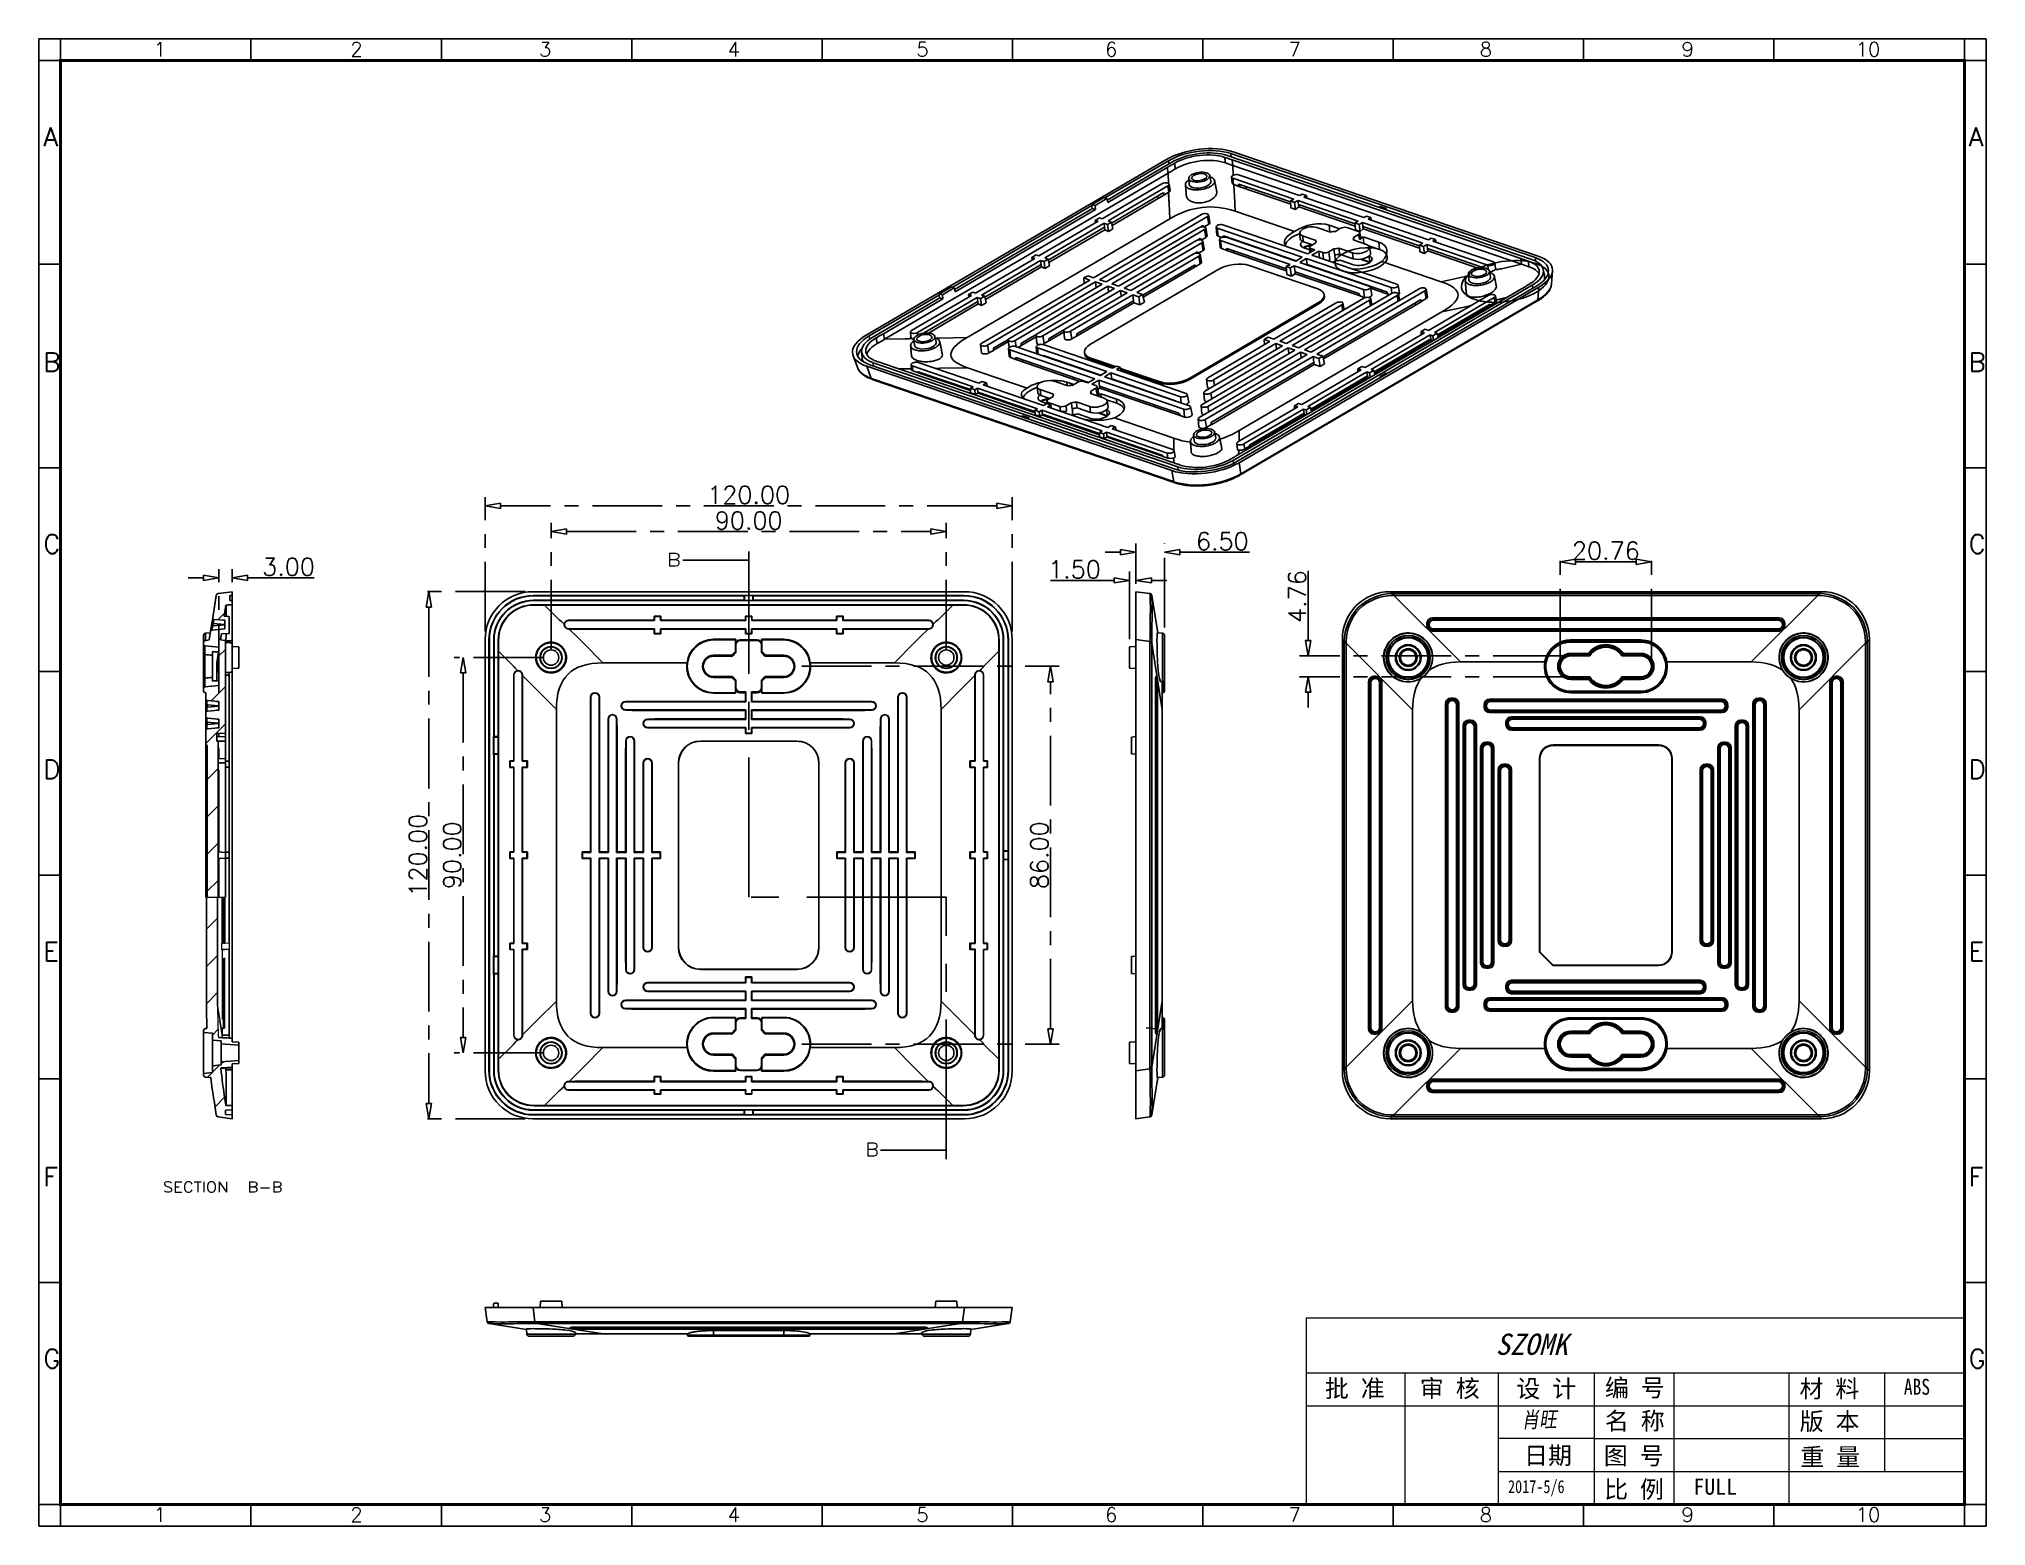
# Model space of a CAD drawing. Header units: millimetres. Extents: x 5293 to 5736, y -198 to 141.
import ezdxf

# ---------------------------------------------------------------- set-up
doc = ezdxf.new("R2010")
doc.units = ezdxf.units.MM
doc.header["$LTSCALE"] = 0.5
doc.linetypes.add('CENTER', pattern=[50.8, 31.75, -6.35, 6.35, -6.35])
for name, color, linetype, true_color in [('111', 7, 'Continuous', 0xffffff), ('112', 7, 'Continuous', 0xffffff), ('33', 7, 'Continuous', 0xffffff)]:
    doc.layers.add(name, color=color, linetype=linetype, true_color=true_color)
doc.layers.add('A1_KUANG', color=7, linetype='Continuous')
doc.layers.add('A4_KUANG', color=7, linetype='Continuous')
doc.layers.add('BORDER', color=4, linetype='Continuous', lineweight=20)
doc.layers.add('core', color=7, linetype='Continuous', lineweight=20)
doc.styles.add('blockfont', font='simplex.shx', dxfattribs={"bigfont": 'bigfont'})
doc.styles.get("Standard").update_dxf_attribs({"font": 'txt', "bigfont": 'gbcbig.shx'})
doc.styles.add('仿宋', font='NSimSun.ttf')
doc.styles.add('黑体', font='SIMHEI.TTF', dxfattribs={"height": 2.5})
doc.dimstyles.new('VT-4.00', dxfattribs={"dimtxt": 4, "dimasz": 3.5, "dimexe": 2, "dimexo": 1.8, "dimgap": 0.5, "dimtad": 1, "dimzin": 0, "dimdsep": 46, "dimtxsty": 'Standard', "dimblk": 'CLOSEDBLANK', "dimcen": 0.3, "dimclrd": 1, "dimclre": 1, "dimclrt": 7, "dimadec": 1, "dimazin": 0, "dimtfac": 1, "dimtofl": 0, "dimtmove": 0, "dimatfit": 3, "dimldrblk": 'CLOSEDBLANK', "dimfxl": 0, "dimtolj": 1, "dimtzin": 0, "dimarcsym": 0})

msp = doc.modelspace()

# ---------------------------------------------------------------- texts
at = {"lineweight": 0, "style": '仿宋'}
for s, p in [('编 号', (5649.402, -168.518)), ('批 准', (5585.635, -168.661)), ('审 核', (5607.263, -168.661)), ('设 计', (5629.257, -168.701)), ('材 料', (5693.707, -168.736)), ('名 称', (5649.402, -176.045)), ('版 本', (5693.741, -176.139)), ('日期', (5630.989, -183.909)), ('图 号', (5649.152, -183.992)), ('重 量', (5693.889, -184.249)), ('比 例', (5649.231, -191.625))]:
    msp.add_text(s, height=3.9968, dxfattribs=at).set_placement(p)
at = {"color": 3, "lineweight": 0, "style": '仿宋', "width": 0.8}
for s, height, p in [('ABS', 3.6537, (5717.472, -168.115)), ('2017-5/6', 2.9595, (5627.338, -190.492))]:
    msp.add_text(s, height=height, dxfattribs=at).set_placement(p)
at = {"color": 4, "lineweight": 0, "style": '仿宋', "oblique": 10, "width": 0.8}
msp.add_text('肖旺', height=3.6537, rotation=1, dxfattribs=at).set_placement((5630.468, -175.621))
at = {"color": 3, "lineweight": 0, "style": '仿宋'}
msp.add_text('FULL', height=3.6537, dxfattribs=at).set_placement((5669.532, -190.849))
at = {"layer": '112', "color": 7, "style": 'blockfont'}
for s, height, width, p in [('B', 3, 1.15, (5435.84, 20.5)), ('B', 3, 1.15, (5480.997, -113.773)), ('SECTION ', 2.3813, 1.141, (5321.075, -121.985)), ('B-B', 2.38, 1.141, (5340.353, -121.985))]:
    msp.add_text(s, height=height, dxfattribs=dict(at, width=width)).set_placement(p)
at = {"layer": 'BORDER', "color": 1, "lineweight": 0, "style": '黑体', "oblique": 15}
msp.add_text('SZOMK', height=4.8297, dxfattribs=at).set_placement((5624.5, -159.023))

# ---------------------------------------------------------------- blocks, each defined once
blk = doc.blocks.new('A$C3291225B')
at = {"layer": 'A4_KUANG'}
for p, q in [((2.87, 194.15), (2.87, 197.01)), ((28.09, 194.15), (28.09, 197.01)), ((53.32, 194.15), (53.32, 197.01)), ((78.54, 194.15), (78.54, 197.01)), ((103.77, 194.15), (103.77, 197.01)), ((129, 194.15), (129, 197.01)), ((154.22, 194.15), (154.22, 197.01)), ((179.45, 194.15), (179.45, 197.01)), ((204.67, 194.15), (204.67, 197.01)), ((229.9, 194.15), (229.9, 197.01)), ((255.13, 194.15), (255.13, 197.01)), ((255.14, 0), (255.14, 197.01)), ((2.87, 194.15), (0, 194.15)), ((2.87, 194.15), (2.87, 0)), ((258, 194.15), (2.87, 194.15)), ((2.87, 167.16), (0, 167.16)), ((257.99, 167.16), (255.13, 167.16)), ((2.87, 140.18), (0, 140.18)), ((257.99, 140.18), (255.13, 140.18)), ((2.87, 113.2), (0, 113.2)), ((257.99, 113.2), (255.13, 113.2)), ((2.87, 86.22), (0, 86.22)), ((257.99, 86.22), (255.13, 86.22)), ((2.87, 59.24), (0, 59.24)), ((257.99, 59.24), (255.13, 59.24)), ((2.87, 32.25), (0, 32.25)), ((257.99, 32.25), (255.13, 32.25)), ((2.87, 2.87), (0, 2.87)), ((2.87, 2.87), (258, 2.87)), ((28.09, 0), (28.09, 2.87)), ((53.32, 0), (53.32, 2.87)), ((78.54, 0), (78.54, 2.87)), ((103.77, 0), (103.77, 2.87)), ((129, 0), (129, 2.87)), ((154.22, 0), (154.22, 2.87)), ((179.45, 0), (179.45, 2.87)), ((204.67, 0), (204.67, 2.87)), ((229.9, 0), (229.9, 2.87))]:
    blk.add_line(p, q, dxfattribs=at)
at = {"layer": 'A4_KUANG', "color": 8}
blk.add_lwpolyline([(258, 0), (258, 197.01), (0, 197.01), (0, 0)], close=True, dxfattribs=at)
at = {"layer": 'A4_KUANG', "const_width": 0.4}
blk.add_lwpolyline([(2.87, 2.87), (2.87, 194.15), (255.13, 194.15), (255.14, 2.87), (2.87, 2.87)], dxfattribs=at)
at = {"layer": 'A4_KUANG'}
for s, height, p in [('1', 1.91, (15.22, 194.69)), ('2', 1.91, (41.25, 194.69)), ('3', 1.91, (66.25, 194.69)), ('4', 1.91, (91.25, 194.69)), ('5', 1.91, (116.25, 194.69)), ('6', 1.91, (141.26, 194.69)), ('7', 1.91, (165.57, 194.69)), ('8', 1.91, (190.91, 194.69)), ('9', 1.91, (217.64, 194.69)), ('10', 1.91, (240.72, 194.69)), ('A', 2.48, (0.59, 182.82)), ('A', 2.48, (255.71, 182.82)), ('B', 2.48, (0.59, 152.97)), ('B', 2.48, (255.71, 152.97)), ('C', 2.48, (0.59, 128.85)), ('C', 2.48, (255.71, 128.85)), ('D', 2.48, (0.59, 99.01)), ('D', 2.48, (255.71, 99.01)), ('E', 2.48, (0.59, 74.89)), ('E', 2.48, (255.71, 74.89)), ('F', 2.48, (0.59, 45.04)), ('F', 2.48, (255.71, 45.04)), ('G', 2.48, (0.59, 20.93)), ('G', 2.48, (255.71, 20.93)), ('1', 1.91, (15.22, 0.54)), ('2', 1.91, (41.25, 0.54)), ('3', 1.91, (66.25, 0.54)), ('4', 1.91, (91.25, 0.54)), ('5', 1.91, (116.25, 0.54)), ('6', 1.91, (141.26, 0.54)), ('7', 1.91, (165.57, 0.54)), ('8', 1.91, (190.91, 0.54)), ('9', 1.91, (217.64, 0.54)), ('10', 1.91, (240.72, 0.54))]:
    blk.add_text(s, height=height, dxfattribs=at).set_placement(p)
blk = doc.blocks.new('_ClosedBlank')
at = {"color": 0, "linetype": 'ByBlock', "lineweight": -2}
for p, q in [((-1, 0.17), (0, 0)), ((-1, 0.17), (-1, -0.17)), ((0, 0), (-1, -0.17))]:
    blk.add_line(p, q, dxfattribs=at)
blk = doc.blocks.new('*D2')
at = {"layer": 'core', "color": 1, "linetype": 'CENTER', "lineweight": -2}
for p, q in [((5394.44, 5.63), (5394.44, 36.26)), ((5514.44, 5.63), (5514.44, 36.26)), ((5510.94, 34.26), (5397.94, 34.26))]:
    blk.add_line(p, q, dxfattribs=at)
at = {"layer": 'Defpoints', "color": 0, "linetype": 'CENTER'}
for p in [(5394.44, 34.26), (5394.44, 3.83), (5514.44, 3.83)]:
    blk.add_point(p, dxfattribs=at)
at = {"layer": 'core', "color": 1, "linetype": 'CENTER', "lineweight": -2, "xscale": 3.5, "yscale": 3.5, "zscale": 3.5, "rotation": 180}
blk.add_blockref('_ClosedBlank', (5394.44, 34.26), dxfattribs=at)
at = {"layer": 'core', "color": 1, "linetype": 'CENTER', "lineweight": -2, "xscale": 3.5, "yscale": 3.5, "zscale": 3.5}
blk.add_blockref('_ClosedBlank', (5514.44, 34.26), dxfattribs=at)
at = {"layer": 'core', "color": 7, "linetype": 'CENTER', "insert": (5454.44, 36.76), "char_height": 4, "attachment_point": 5}
blk.add_mtext('\\A1;120.00', dxfattribs=at)
blk = doc.blocks.new('*D3')
at = {"layer": 'core', "color": 1, "linetype": 'CENTER', "lineweight": -2}
for p, q in [((5403.53, 14.73), (5379.63, 14.73)), ((5381.63, 11.23), (5381.63, -101.77)), ((5403.53, -105.27), (5379.63, -105.27))]:
    blk.add_line(p, q, dxfattribs=at)
at = {"layer": 'Defpoints', "color": 0, "linetype": 'CENTER'}
for p in [(5405.33, 14.73), (5381.63, -105.27), (5405.33, -105.27)]:
    blk.add_point(p, dxfattribs=at)
at = {"layer": 'core', "color": 1, "linetype": 'CENTER', "lineweight": -2, "xscale": 3.5, "yscale": 3.5, "zscale": 3.5}
for p, rotation in [((5381.63, 14.73), 90), ((5381.63, -105.27), 270)]:
    blk.add_blockref('_ClosedBlank', p, dxfattribs=dict(at, rotation=rotation))
at = {"layer": 'core', "color": 7, "linetype": 'CENTER', "insert": (5379.13, -45.27), "char_height": 4, "attachment_point": 5, "rotation": 90}
blk.add_mtext('\\A1;120.00', dxfattribs=at)
blk = doc.blocks.new('*D4')
at = {"layer": 'core', "color": 1, "linetype": 'CENTER', "lineweight": -2}
for p, q in [((5409.44, 1.53), (5409.44, 30.41)), ((5412.94, 28.41), (5495.94, 28.41)), ((5499.44, 1.53), (5499.44, 30.41))]:
    blk.add_line(p, q, dxfattribs=at)
at = {"layer": 'Defpoints', "color": 0, "linetype": 'CENTER'}
for p in [(5499.44, 28.41), (5409.44, -0.27), (5499.44, -0.27)]:
    blk.add_point(p, dxfattribs=at)
at = {"layer": 'core', "color": 1, "linetype": 'CENTER', "lineweight": -2, "xscale": 3.5, "yscale": 3.5, "zscale": 3.5, "rotation": 180}
blk.add_blockref('_ClosedBlank', (5409.44, 28.41), dxfattribs=at)
at = {"layer": 'core', "color": 1, "linetype": 'CENTER', "lineweight": -2, "xscale": 3.5, "yscale": 3.5, "zscale": 3.5}
blk.add_blockref('_ClosedBlank', (5499.44, 28.41), dxfattribs=at)
at = {"layer": 'core', "color": 7, "linetype": 'CENTER', "insert": (5454.44, 30.91), "char_height": 4, "attachment_point": 5}
blk.add_mtext('\\A1;90.00', dxfattribs=at)
blk = doc.blocks.new('*D5')
at = {"layer": 'core', "color": 1, "linetype": 'CENTER', "lineweight": -2}
for p, q in [((5407.64, -0.27), (5387.42, -0.27)), ((5389.42, -3.77), (5389.42, -86.77)), ((5407.64, -90.27), (5387.42, -90.27))]:
    blk.add_line(p, q, dxfattribs=at)
at = {"layer": 'Defpoints', "color": 0, "linetype": 'CENTER'}
for p in [(5409.44, -0.27), (5389.42, -90.27), (5409.44, -90.27)]:
    blk.add_point(p, dxfattribs=at)
at = {"layer": 'core', "color": 1, "linetype": 'CENTER', "lineweight": -2, "xscale": 3.5, "yscale": 3.5, "zscale": 3.5}
for p, rotation in [((5389.42, -0.27), 90), ((5389.42, -90.27), 270)]:
    blk.add_blockref('_ClosedBlank', p, dxfattribs=dict(at, rotation=rotation))
at = {"layer": 'core', "color": 7, "linetype": 'CENTER', "insert": (5386.92, -45.27), "char_height": 4, "attachment_point": 5, "rotation": 90}
blk.add_mtext('\\A1;90.00', dxfattribs=at)
blk = doc.blocks.new('*D6')
at = {"layer": 'core', "color": 1, "linetype": 'CENTER', "lineweight": -2}
for p, q in [((5581.83, 3.61), (5581.83, 20.11)), ((5639.82, 0.11), (5579.83, 0.11)), ((5639.82, -4.65), (5579.83, -4.65)), ((5581.83, -8.15), (5581.83, -11.65))]:
    blk.add_line(p, q, dxfattribs=at)
at = {"layer": 'Defpoints', "color": 0, "linetype": 'CENTER'}
for p in [(5581.83, 0.11), (5641.62, 0.11), (5641.62, -4.65)]:
    blk.add_point(p, dxfattribs=at)
at = {"layer": 'core', "color": 1, "linetype": 'CENTER', "lineweight": -2, "xscale": 3.5, "yscale": 3.5, "zscale": 3.5}
for p, rotation in [((5581.83, 0.11), 270), ((5581.83, -4.65), 90)]:
    blk.add_blockref('_ClosedBlank', p, dxfattribs=dict(at, rotation=rotation))
at = {"layer": 'core', "color": 7, "linetype": 'CENTER', "insert": (5579.33, 13.61), "char_height": 4, "attachment_point": 5, "rotation": 90}
blk.add_mtext('\\A1;4.76', dxfattribs=at)
blk = doc.blocks.new('*D7')
at = {"layer": 'core', "color": 1, "linetype": 'CENTER', "lineweight": -2}
for p, q in [((5639.24, -0.47), (5639.24, 23.54)), ((5659.99, -0.47), (5659.99, 23.54)), ((5642.74, 21.54), (5656.49, 21.54))]:
    blk.add_line(p, q, dxfattribs=at)
at = {"layer": 'Defpoints', "color": 0, "linetype": 'CENTER'}
for p in [(5659.99, 21.54), (5639.24, -2.27), (5659.99, -2.27)]:
    blk.add_point(p, dxfattribs=at)
at = {"layer": 'core', "color": 1, "linetype": 'CENTER', "lineweight": -2, "xscale": 3.5, "yscale": 3.5, "zscale": 3.5, "rotation": 180}
blk.add_blockref('_ClosedBlank', (5639.24, 21.54), dxfattribs=at)
at = {"layer": 'core', "color": 1, "linetype": 'CENTER', "lineweight": -2, "xscale": 3.5, "yscale": 3.5, "zscale": 3.5}
blk.add_blockref('_ClosedBlank', (5659.99, 21.54), dxfattribs=at)
at = {"layer": 'core', "color": 7, "linetype": 'CENTER', "insert": (5649.62, 24.04), "char_height": 4, "attachment_point": 5}
blk.add_mtext('\\A1;20.76', dxfattribs=at)
blk = doc.blocks.new('*D8')
at = {"layer": 'core', "color": 1, "linetype": 'CENTER', "lineweight": -2}
for p, q in [((5541.13, 3.95), (5541.13, 19.3)), ((5542.63, 16.53), (5542.63, 19.3)), ((5537.63, 17.3), (5523.13, 17.3)), ((5546.13, 17.3), (5549.63, 17.3))]:
    blk.add_line(p, q, dxfattribs=at)
at = {"layer": 'Defpoints', "color": 0, "linetype": 'CENTER'}
for p in [(5541.13, 17.3), (5542.63, 14.73), (5541.13, 2.15)]:
    blk.add_point(p, dxfattribs=at)
at = {"layer": 'core', "color": 1, "linetype": 'CENTER', "lineweight": -2, "xscale": 3.5, "yscale": 3.5, "zscale": 3.5}
blk.add_blockref('_ClosedBlank', (5541.13, 17.3), dxfattribs=at)
at = {"layer": 'core', "color": 1, "linetype": 'CENTER', "lineweight": -2, "xscale": 3.5, "yscale": 3.5, "zscale": 3.5, "rotation": 180}
blk.add_blockref('_ClosedBlank', (5542.63, 17.3), dxfattribs=at)
at = {"layer": 'core', "color": 7, "linetype": 'CENTER', "insert": (5528.63, 19.8), "char_height": 4, "attachment_point": 5}
blk.add_mtext('\\A1;1.50', dxfattribs=at)
blk = doc.blocks.new('*D9')
at = {"layer": 'core', "color": 1, "linetype": 'CENTER', "lineweight": -2}
for p, q in [((5539.13, 23.7), (5535.63, 23.7)), ((5542.63, 16.53), (5542.63, 25.7)), ((5549.13, 6.56), (5549.13, 25.7)), ((5552.63, 23.7), (5568.46, 23.7))]:
    blk.add_line(p, q, dxfattribs=at)
at = {"layer": 'Defpoints', "color": 0, "linetype": 'CENTER'}
for p in [(5549.13, 23.7), (5542.63, 14.73), (5549.13, 4.76)]:
    blk.add_point(p, dxfattribs=at)
at = {"layer": 'core', "color": 1, "linetype": 'CENTER', "lineweight": -2, "xscale": 3.5, "yscale": 3.5, "zscale": 3.5}
blk.add_blockref('_ClosedBlank', (5542.63, 23.7), dxfattribs=at)
at = {"layer": 'core', "color": 1, "linetype": 'CENTER', "lineweight": -2, "xscale": 3.5, "yscale": 3.5, "zscale": 3.5, "rotation": 180}
blk.add_blockref('_ClosedBlank', (5549.13, 23.7), dxfattribs=at)
at = {"layer": 'core', "color": 7, "linetype": 'CENTER', "insert": (5562.29, 26.2), "char_height": 4, "attachment_point": 5}
blk.add_mtext('\\A1;6.50', dxfattribs=at)
blk = doc.blocks.new('*D10')
at = {"layer": 'core', "color": 1, "linetype": 'CENTER', "lineweight": -2}
for p, q in [((5330.33, 17.87), (5326.83, 17.87)), ((5333.83, -8.49), (5333.83, 19.87)), ((5336.83, -8.49), (5336.83, 19.87)), ((5340.33, 17.87), (5355.5, 17.87))]:
    blk.add_line(p, q, dxfattribs=at)
at = {"layer": 'Defpoints', "color": 0, "linetype": 'CENTER'}
for p in [(5336.83, 17.87), (5333.83, -10.29), (5336.83, -10.29)]:
    blk.add_point(p, dxfattribs=at)
at = {"layer": 'core', "color": 1, "linetype": 'CENTER', "lineweight": -2, "xscale": 3.5, "yscale": 3.5, "zscale": 3.5}
blk.add_blockref('_ClosedBlank', (5333.83, 17.87), dxfattribs=at)
at = {"layer": 'core', "color": 1, "linetype": 'CENTER', "lineweight": -2, "xscale": 3.5, "yscale": 3.5, "zscale": 3.5, "rotation": 180}
blk.add_blockref('_ClosedBlank', (5336.83, 17.87), dxfattribs=at)
at = {"layer": 'core', "color": 7, "linetype": 'CENTER', "insert": (5349.67, 20.37), "char_height": 4, "attachment_point": 5}
blk.add_mtext('\\A1;3.00', dxfattribs=at)
blk = doc.blocks.new('*D11')
at = {"layer": 'core', "color": 1, "linetype": 'CENTER', "lineweight": -2}
for p, q in [((5466.57, -2.27), (5525.14, -2.27)), ((5523.14, -84.77), (5523.14, -5.77)), ((5466.57, -88.27), (5525.14, -88.27))]:
    blk.add_line(p, q, dxfattribs=at)
at = {"layer": 'Defpoints', "color": 0, "linetype": 'CENTER'}
for p in [(5464.77, -2.27), (5523.14, -2.27), (5464.77, -88.27)]:
    blk.add_point(p, dxfattribs=at)
at = {"layer": 'core', "color": 1, "linetype": 'CENTER', "lineweight": -2, "xscale": 3.5, "yscale": 3.5, "zscale": 3.5}
for p, rotation in [((5523.14, -2.27), 90), ((5523.14, -88.27), 270)]:
    blk.add_blockref('_ClosedBlank', p, dxfattribs=dict(at, rotation=rotation))
at = {"layer": 'core', "color": 7, "linetype": 'CENTER', "insert": (5520.64, -45.27), "char_height": 4, "attachment_point": 5, "rotation": 90}
blk.add_mtext('\\A1;86.00', dxfattribs=at)

# ---------------------------------------------------------------- dimensions: what is measured, and where the dimension line sits
at = {"layer": 'core', "linetype": 'CENTER'}
for base, p1, p2, picture, middle in [((5394.441, 34.259), (5514.441, 3.835), (5394.441, 3.835), '*D2', (5454.441, 36.759)), ((5499.441, 28.406), (5409.441, -0.273), (5499.441, -0.273), '*D4', (5454.441, 30.906)), ((5549.127, 23.696), (5542.627, 14.727), (5549.127, 4.761), '*D9', (5562.294, 26.196)), ((5659.993, 21.542), (5639.237, -2.273), (5659.993, -2.273), '*D7', (5649.615, 24.042)), ((5336.832, 17.872), (5333.832, -10.29), (5336.832, -10.29), '*D10', (5349.665, 20.372)), ((5541.127, 17.296), (5542.627, 14.727), (5541.127, 2.149), '*D8', (5528.627, 19.796))]:
    dim = msp.add_linear_dim(base=base, p1=p1, p2=p2, dimstyle='VT-4.00', dxfattribs=at)
    dim.commit()
    dim.dimension.update_dxf_attribs({"geometry": picture, "text_midpoint": middle})
for base, p1, p2, picture, middle in [((5581.828, 0.1053), (5641.6152, -4.6503), (5641.6152, 0.1053), '*D6', (5579.328, 13.6053)), ((5381.634, -105.273), (5405.334, 14.727), (5405.334, -105.273), '*D3', (5379.134, -45.273)), ((5389.423, -90.273), (5409.441, -0.273), (5409.441, -90.273), '*D5', (5386.923, -45.273)), ((5523.141, -2.273), (5464.766, -88.273), (5464.766, -2.273), '*D11', (5520.641, -45.273))]:
    dim = msp.add_linear_dim(base=base, p1=p1, p2=p2, angle=90, dimstyle='VT-4.00', dxfattribs=at)
    dim.commit()
    dim.dimension.update_dxf_attribs({"geometry": picture, "text_midpoint": middle})

# ---------------------------------------------------------------- linework, layer by layer
at = {"color": 251}
for p, q in [((5333.6, 8.344), (5335.115, 9.857)), ((5333.832, 0.095), (5335.332, 1.593)), ((5332.08, -10.137), (5335.332, -6.888)), ((5330.832, -19.864), (5335.332, -15.369)), ((5331.132, -28.046), (5333.632, -25.548)), ((5331.132, -36.527), (5333.632, -34.029)), ((5331.132, -45.008), (5333.632, -42.51)), ((5331.132, -53.489), (5333.632, -50.991)), ((5330.991, -62.111), (5333.522, -59.583)), ((5330.991, -70.592), (5333.522, -68.064)), ((5330.991, -79.073), (5333.522, -76.545)), ((5332.332, -86.214), (5333.657, -84.891)), ((5332.332, -94.695), (5333.975, -93.054)), ((5334.332, -92.697), (5334.757, -92.272)), ((5331.193, -95.833), (5332.247, -94.78)), ((5332.927, -102.582), (5335.122, -100.389))]:
    msp.add_line(p, q, dxfattribs=at)
at = {"lineweight": 0, "ltscale": 0.5}
for p, q in [((5581.378, -150.601), (5581.378, -193.067)), ((5603.86, -163.091), (5603.86, -193.067)), ((5625.093, -163.091), (5625.093, -193.067)), ((5646.951, -163.091), (5646.951, -193.067)), ((5665.061, -163.091), (5665.061, -193.067)), ((5691.29, -163.091), (5691.29, -193.067))]:
    msp.add_line(p, q, dxfattribs=at)
at = {"lineweight": 0}
for p, q in [((5581.378, -150.601), (5731.265, -150.601)), ((5581.378, -163.091), (5731.265, -163.091)), ((5713.055, -163.091), (5713.055, -185.573)), ((5581.378, -170.585), (5731.265, -170.585)), ((5646.951, -178.079), (5625.093, -178.079)), ((5646.951, -178.079), (5731.265, -178.079)), ((5625.093, -185.573), (5731.265, -185.573)), ((5731.265, -193.067), (5581.378, -193.067))]:
    msp.add_line(p, q, dxfattribs=at)
at = {"layer": '111', "color": 1, "linetype": 'CENTER', "ltscale": 2}
for p, q in [((5454.441, -54.799), (5454.441, 23.895)), ((5439.441, 21.895), (5454.441, 21.895)), ((5499.441, -54.799), (5454.441, -54.799)), ((5499.441, -114.44), (5499.441, -54.799)), ((5484.441, -112.44), (5499.441, -112.44))]:
    msp.add_line(p, q, dxfattribs=at)
for points in [[(5454.441, 21.895), (5448.441, 20.287), (5448.441, 23.503), (5454.441, 21.895)], [(5499.441, -112.44), (5493.441, -114.048), (5493.441, -110.832), (5499.441, -112.44)]]:
    msp.add_solid(points, dxfattribs=at)
at = {"layer": '112', "color": 7}
for p, q in [((5481.187, 73.1), (5549.458, 113.067)), ((5535.549, 104.353), (5550, 112.812)), ((5536.056, 103.89), (5550.819, 112.533)), ((5549.725, 111.271), (5536.197, 103.351)), ((5549.725, 111.271), (5549.96, 109.992)), ((5550, 112.812), (5550.126, 112.127)), ((5632.748, 90.316), (5563.403, 114.014)), ((5633.553, 90.787), (5564.208, 114.485)), ((5564.208, 114.485), (5564.285, 113.713)), ((5564.54, 113.015), (5630.294, 90.544)), ((5564.54, 113.015), (5564.67, 111.723)), ((5564.761, 109.509), (5564.67, 111.723)), ((5630.423, 89.253), (5564.67, 111.723)), ((5564.738, 114.865), (5634.234, 91.116)), ((5485.366, 72.177), (5549.96, 109.992)), ((5548.548, 107.567), (5534.946, 99.604)), ((5536.276, 99.139), (5549.889, 107.108)), ((5550.13, 105.695), (5549.889, 107.108)), ((5550.057, 107.629), (5549.96, 109.992)), ((5550.402, 106.139), (5550.155, 107.48)), ((5554.627, 108.774), (5554.739, 107.442)), ((5559.686, 108.155), (5559.418, 109.464)), ((5564.411, 109.109), (5564.553, 107.741)), ((5578.548, 104.115), (5564.691, 108.851)), ((5564.854, 107.429), (5564.691, 108.851)), ((5564.932, 107.402), (5564.931, 107.402)), ((5564.993, 105.917), (5564.932, 107.402)), ((5565.88, 107.078), (5564.932, 107.402)), ((5564.993, 105.917), (5564.931, 107.402)), ((5566.008, 109.622), (5579.854, 104.89)), ((5566.017, 107.536), (5566.019, 107.006)), ((5566.026, 107.535), (5577.823, 103.503)), ((5566.028, 107.003), (5577.856, 102.961)), ((5566.256, 106.925), (5566.17, 107.485)), ((5567.596, 106.998), (5567.681, 106.438)), ((5500.794, 84.007), (5532.61, 102.632)), ((5532.659, 102.876), (5532.608, 102.625)), ((5532.608, 102.625), (5532.66, 101.902)), ((5535.318, 104.432), (5532.659, 102.876)), ((5533.313, 102.652), (5532.659, 102.876)), ((5535.972, 104.209), (5533.313, 102.652)), ((5533.416, 101.723), (5533.313, 102.652)), ((5535.972, 104.209), (5535.318, 104.432)), ((5536.197, 103.351), (5535.972, 104.209)), ((5548.83, 105.51), (5537.081, 98.633)), ((5537.203, 98.103), (5548.978, 104.996)), ((5547.704, 104.25), (5547.62, 104.802)), ((5548.863, 105.512), (5548.944, 104.976)), ((5549.114, 105.097), (5549.094, 105.166)), ((5549.122, 105.106), (5550.053, 105.651)), ((5550.14, 103.545), (5550.053, 105.651)), ((5550.159, 103.092), (5550.053, 105.651)), ((5550.053, 105.651), (5550.053, 105.651)), ((5550.159, 103.091), (5550.159, 103.092)), ((5550.303, 99.587), (5550.159, 103.091)), ((5564.993, 105.917), (5565.037, 104.843)), ((5564.993, 105.917), (5565.037, 104.843)), ((5564.993, 105.917), (5564.993, 105.917)), ((5565.181, 101.339), (5565.037, 104.843)), ((5565.037, 104.843), (5565.037, 104.843)), ((5565.037, 104.843), (5565.181, 101.338)), ((5565.037, 104.843), (5565.037, 104.843)), ((5577.812, 103.679), (5578.548, 104.115)), ((5578.744, 103.361), (5577.812, 103.679)), ((5577.812, 103.679), (5577.907, 102.111)), ((5578.968, 101.749), (5577.907, 102.111)), ((5579.492, 103.793), (5578.744, 103.361)), ((5578.744, 103.361), (5578.968, 101.749)), ((5579.692, 102.333), (5578.968, 101.749)), ((5593.23, 99.098), (5579.492, 103.793)), ((5579.492, 103.793), (5579.631, 102.885)), ((5579.631, 102.885), (5592.506, 98.485)), ((5579.692, 102.333), (5579.631, 102.885)), ((5579.692, 102.333), (5592.538, 97.944)), ((5579.854, 104.89), (5580.465, 105.253)), ((5580.465, 105.253), (5581.442, 104.919)), ((5581.442, 104.919), (5580.82, 104.56)), ((5580.82, 104.56), (5594.537, 99.873)), ((5581.442, 104.919), (5581.584, 104.299)), ((5597.92, 102.218), (5598.255, 102.414)), ((5599.596, 101.956), (5598.255, 102.414)), ((5501.299, 83.543), (5532.746, 101.952)), ((5533.416, 101.723), (5501.44, 83.004)), ((5550.303, 99.587), (5504.163, 72.576)), ((5533.997, 99.048), (5520.522, 91.16)), ((5521.852, 90.696), (5535.349, 98.596)), ((5535.464, 97.686), (5522.657, 90.189)), ((5533.416, 101.723), (5532.746, 101.952)), ((5557.569, 100.591), (5532.993, 86.204)), ((5534.324, 99.821), (5533.365, 99.26)), ((5533.365, 99.26), (5533.997, 99.048)), ((5533.365, 99.26), (5533.398, 98.698)), ((5534.309, 85.754), (5558.885, 100.141)), ((5534.946, 99.604), (5534.324, 99.821)), ((5535.349, 98.596), (5536.11, 98.342)), ((5535.349, 98.596), (5535.464, 97.686)), ((5535.464, 97.686), (5535.555, 97.138)), ((5556.924, 97.589), (5535.823, 85.237)), ((5536.11, 98.342), (5537.025, 98.878)), ((5536.11, 98.342), (5536.335, 96.73)), ((5537.025, 98.878), (5536.276, 99.139)), ((5537.025, 98.878), (5537.378, 97.34)), ((5557.902, 98.099), (5557.279, 97.734)), ((5557.935, 98.101), (5557.982, 97.795)), ((5558.163, 97.763), (5559.188, 98.363)), ((5559.188, 98.363), (5558.885, 100.141)), ((5559.469, 98.755), (5559.147, 100.506)), ((5560.869, 97.735), (5561.053, 95.964)), ((5562.437, 98.238), (5581.793, 91.624)), ((5565.181, 101.339), (5565.181, 101.338)), ((5565.181, 101.339), (5578.734, 96.707)), ((5583.815, 97.632), (5586.895, 96.58)), ((5586.628, 98.175), (5589.049, 97.348)), ((5586.739, 96.633), (5586.628, 98.175)), ((5593.301, 96.692), (5590.615, 97.61)), ((5592.495, 98.661), (5593.23, 99.098)), ((5592.495, 98.661), (5593.427, 98.343)), ((5592.59, 97.094), (5592.495, 98.661)), ((5593.427, 98.343), (5594.175, 98.775)), ((5593.651, 96.731), (5593.427, 98.343)), ((5594.175, 98.775), (5607.913, 94.08)), ((5594.314, 97.867), (5594.175, 98.775)), ((5607.188, 93.468), (5594.314, 97.867)), ((5594.314, 97.867), (5594.375, 97.316)), ((5594.537, 99.873), (5595.148, 100.235)), ((5596.124, 99.901), (5595.148, 100.235)), ((5595.503, 99.543), (5596.124, 99.901)), ((5609.22, 94.855), (5595.503, 99.543)), ((5596.124, 99.901), (5596.267, 99.282)), ((5599.261, 101.76), (5599.596, 101.956)), ((5599.641, 101.63), (5599.596, 101.956)), ((5522.779, 89.659), (5535.555, 97.138)), ((5535.555, 97.138), (5536.335, 96.73)), ((5536.335, 96.73), (5537.378, 97.34)), ((5537.14, 84.787), (5558.24, 97.14)), ((5556.279, 94.587), (5538.654, 84.27)), ((5539.97, 83.82), (5557.595, 94.138)), ((5557.257, 95.097), (5556.633, 94.732)), ((5557.29, 95.099), (5557.336, 94.793)), ((5557.518, 94.761), (5558.543, 95.361)), ((5557.898, 92.359), (5557.595, 94.138)), ((5558.179, 92.751), (5557.856, 94.503)), ((5558.543, 95.361), (5558.24, 97.14)), ((5558.824, 95.753), (5558.501, 97.505)), ((5580.5, 90.867), (5561.144, 97.481)), ((5561.349, 95.691), (5561.144, 97.481)), ((5562.232, 95.389), (5561.349, 95.691)), ((5561.626, 94.898), (5561.811, 93.127)), ((5577.719, 89.239), (5561.901, 94.645)), ((5562.106, 92.854), (5561.901, 94.645)), ((5562.521, 95.719), (5562.522, 95.448)), ((5562.53, 95.718), (5579.108, 90.052)), ((5562.706, 95.462), (5562.674, 95.668)), ((5563.194, 95.402), (5579.012, 89.996)), ((5564.1, 95.181), (5564.114, 95.087)), ((5579.894, 96.373), (5580.033, 95.045)), ((5583.662, 94.687), (5580.582, 95.74)), ((5580.736, 94.397), (5580.582, 95.74)), ((5582.803, 93.691), (5580.736, 94.397)), ((5582.172, 93.124), (5582.228, 91.879)), ((5583.577, 94.144), (5582.457, 93.488)), ((5583.574, 94.17), (5583.576, 94.144)), ((5589.214, 97.444), (5588.044, 96.759)), ((5595.136, 93.763), (5592.056, 94.816)), ((5593.311, 96.044), (5592.142, 95.359)), ((5593.651, 96.731), (5592.59, 97.094)), ((5593.595, 94.903), (5593.311, 96.044)), ((5593.849, 95.411), (5593.59, 96.449)), ((5593.595, 94.903), (5594.366, 95.531)), ((5593.651, 96.731), (5594.375, 97.316)), ((5597.949, 94.306), (5594.366, 95.531)), ((5594.519, 93.974), (5594.366, 95.531)), ((5594.375, 97.316), (5607.221, 92.926)), ((5598.071, 92.616), (5595.685, 93.431)), ((5596.061, 91.854), (5595.818, 93.167)), ((5598.071, 92.616), (5597.949, 94.306)), ((5607.913, 94.08), (5607.178, 93.644)), ((5607.178, 93.644), (5608.11, 93.325)), ((5607.178, 93.644), (5607.272, 92.076)), ((5608.11, 93.325), (5608.857, 93.757)), ((5608.11, 93.325), (5608.334, 91.713)), ((5608.857, 93.757), (5622.714, 89.022)), ((5608.997, 92.85), (5608.857, 93.757)), ((5609.83, 95.218), (5609.22, 94.855)), ((5610.807, 94.884), (5609.83, 95.218)), ((5610.186, 94.525), (5610.807, 94.884)), ((5624.032, 89.793), (5610.186, 94.525)), ((5610.807, 94.884), (5610.95, 94.264)), ((5506.098, 82.716), (5519.573, 90.604)), ((5520.925, 90.153), (5507.428, 82.252)), ((5508.234, 81.745), (5521.04, 89.242)), ((5508.355, 81.215), (5521.131, 88.694)), ((5519.9, 91.377), (5518.941, 90.816)), ((5519.573, 90.604), (5518.941, 90.816)), ((5518.941, 90.816), (5518.974, 90.254)), ((5520.522, 91.16), (5519.9, 91.377)), ((5521.686, 89.898), (5520.925, 90.153)), ((5521.04, 89.242), (5520.925, 90.153)), ((5521.131, 88.694), (5521.04, 89.242)), ((5521.911, 88.286), (5521.131, 88.694)), ((5521.686, 89.898), (5522.601, 90.434)), ((5521.911, 88.286), (5521.686, 89.898)), ((5522.601, 90.434), (5521.852, 90.696)), ((5522.954, 88.896), (5521.911, 88.286)), ((5522.954, 88.896), (5522.601, 90.434)), ((5555.633, 91.586), (5541.484, 83.302)), ((5542.8, 82.853), (5556.95, 91.136)), ((5555.966, 89.093), (5544.187, 82.197)), ((5556.611, 92.095), (5555.988, 91.73)), ((5555.999, 89.095), (5556.068, 88.646)), ((5556.227, 88.756), (5557.253, 89.357)), ((5556.645, 92.097), (5556.691, 91.791)), ((5556.873, 91.759), (5557.898, 92.359)), ((5557.253, 89.357), (5556.95, 91.136)), ((5557.534, 89.749), (5557.211, 91.501)), ((5563.151, 92.497), (5562.106, 92.854)), ((5563.278, 92.882), (5563.281, 92.436)), ((5563.287, 92.881), (5576.882, 88.235)), ((5563.29, 92.433), (5576.909, 87.779)), ((5563.504, 92.36), (5563.432, 92.831)), ((5564.857, 92.344), (5564.929, 91.873)), ((5568.437, 88.975), (5584.004, 83.655)), ((5576.852, 88.731), (5577.719, 89.239)), ((5576.852, 88.731), (5577.765, 88.419)), ((5576.959, 86.952), (5576.852, 88.731)), ((5577.765, 88.419), (5578.632, 88.927)), ((5578.632, 88.927), (5594.451, 83.521)), ((5578.842, 87.565), (5578.632, 88.927)), ((5579.012, 89.996), (5580.5, 90.867)), ((5579.926, 89.684), (5581.413, 90.555)), ((5595.744, 84.278), (5579.926, 89.684)), ((5582.198, 92.557), (5580.835, 93.022)), ((5581.413, 90.555), (5600.769, 83.94)), ((5581.622, 89.193), (5581.413, 90.555)), ((5599.691, 83.018), (5581.622, 89.193)), ((5581.633, 89.1), (5581.622, 89.193)), ((5581.793, 91.624), (5583.353, 92.537)), ((5583.353, 92.537), (5582.467, 92.84)), ((5582.467, 92.84), (5582.504, 92.04)), ((5582.706, 91.312), (5584.266, 92.225)), ((5602.062, 84.697), (5582.706, 91.312)), ((5584.266, 92.225), (5585.153, 91.922)), ((5584.433, 90.721), (5584.266, 92.225)), ((5585.3, 90.425), (5585.153, 91.922)), ((5586.736, 90.238), (5586.408, 90.046)), ((5587.674, 92.744), (5586.554, 92.088)), ((5586.554, 92.088), (5586.736, 90.238)), ((5587.463, 89.686), (5588.023, 90.014)), ((5588.823, 92.923), (5591.903, 91.871)), ((5588.998, 91.574), (5592.057, 90.528)), ((5589.147, 90.182), (5592.156, 89.153)), ((5592.057, 90.528), (5591.903, 91.871)), ((5593.717, 90.403), (5595.846, 89.676)), ((5593.932, 90.432), (5595.941, 89.746)), ((5595.963, 89.763), (5595.665, 91.106)), ((5612.15, 85.288), (5598.597, 89.919)), ((5607.272, 92.076), (5608.334, 91.713)), ((5608.334, 91.713), (5609.058, 92.298)), ((5621.584, 88.548), (5608.997, 92.85)), ((5609.058, 92.298), (5608.997, 92.85)), ((5609.058, 92.298), (5620.453, 88.404)), ((5622.82, 88.098), (5622.714, 89.022)), ((5624.522, 88.401), (5624.31, 89.55)), ((5625.828, 88.244), (5630.423, 89.253)), ((5630.294, 90.544), (5630.423, 89.253)), ((5633.553, 90.787), (5633.637, 89.946)), ((5507.52, 71.292), (5532.096, 85.679)), ((5533.412, 85.229), (5508.836, 70.842)), ((5513.826, 72.359), (5534.926, 84.712)), ((5536.243, 84.262), (5515.142, 71.91)), ((5531.652, 86.662), (5530.755, 86.137)), ((5532.096, 85.679), (5530.755, 86.137)), ((5530.827, 84.936), (5530.755, 86.137)), ((5532.993, 86.204), (5531.652, 86.662)), ((5561.498, 88.158), (5532.302, 71.066)), ((5534.926, 84.712), (5533.412, 85.229)), ((5533.578, 83.922), (5533.412, 85.229)), ((5535.823, 85.237), (5534.309, 85.754)), ((5537.757, 83.745), (5536.243, 84.262)), ((5536.408, 82.955), (5536.243, 84.262)), ((5538.654, 84.27), (5537.14, 84.787)), ((5544.289, 81.751), (5556.091, 88.66)), ((5554.827, 87.92), (5554.756, 88.385)), ((5564.738, 44.617), (5632.86, 84.496)), ((5578.02, 86.589), (5576.959, 86.952)), ((5578.02, 86.589), (5577.765, 88.419)), ((5578.02, 86.589), (5578.894, 87.101)), ((5593.372, 82.6), (5578.842, 87.565)), ((5578.894, 87.101), (5578.842, 87.565)), ((5578.894, 87.101), (5593.436, 82.131)), ((5602.658, 82.707), (5602.335, 84.458)), ((5618.304, 86.639), (5612.149, 85.288)), ((5618.311, 87.011), (5618.423, 85.679)), ((5623.37, 86.392), (5623.102, 87.701)), ((5624.725, 88.049), (5624.323, 87.961)), ((5632.86, 84.496), (5632.986, 83.811)), ((5635.641, 86.744), (5635.373, 88.053)), ((5637.248, 84.77), (5637.478, 87.732)), ((5481.878, 72.933), (5497.854, 82.286)), ((5482.696, 72.653), (5497.989, 81.606)), ((5498.66, 81.376), (5485.131, 73.457)), ((5491.547, 74.198), (5505.149, 82.161)), ((5506.501, 81.709), (5492.888, 73.74)), ((5494.251, 73.559), (5506.616, 80.798)), ((5495.349, 73.601), (5506.707, 80.25)), ((5497.903, 82.529), (5497.852, 82.278)), ((5497.852, 82.278), (5497.904, 81.556)), ((5500.562, 84.086), (5497.903, 82.529)), ((5498.557, 82.306), (5497.903, 82.529)), ((5497.989, 81.606), (5498.66, 81.376)), ((5498.557, 82.306), (5501.216, 83.862)), ((5498.66, 81.376), (5498.557, 82.306)), ((5501.216, 83.862), (5500.562, 84.086)), ((5501.44, 83.004), (5501.216, 83.862)), ((5504.517, 82.372), (5505.476, 82.934)), ((5505.149, 82.161), (5504.517, 82.372)), ((5504.517, 82.372), (5504.55, 81.81)), ((5505.476, 82.934), (5506.098, 82.716)), ((5507.262, 81.454), (5506.501, 81.709)), ((5506.616, 80.798), (5506.501, 81.709)), ((5506.616, 80.798), (5506.707, 80.25)), ((5507.487, 79.842), (5506.707, 80.25)), ((5508.177, 81.99), (5507.262, 81.454)), ((5507.262, 81.454), (5507.487, 79.842)), ((5507.428, 82.252), (5508.177, 81.99)), ((5508.53, 80.453), (5507.487, 79.842)), ((5508.177, 81.99), (5508.53, 80.453)), ((5520.132, 73.427), (5537.757, 83.745)), ((5539.073, 83.295), (5521.448, 72.977)), ((5526.438, 74.494), (5540.587, 82.777)), ((5541.903, 82.328), (5527.754, 74.044)), ((5529.192, 73.419), (5542.076, 80.962)), ((5529.256, 72.95), (5542.152, 80.5)), ((5540.587, 82.777), (5539.073, 83.295)), ((5539.238, 81.988), (5539.073, 83.295)), ((5541.484, 83.302), (5539.97, 83.82)), ((5543.245, 81.869), (5541.903, 82.328)), ((5542.076, 80.962), (5541.903, 82.328)), ((5542.076, 80.962), (5542.152, 80.5)), ((5543.5, 80.039), (5542.152, 80.5)), ((5544.142, 82.394), (5542.8, 82.853)), ((5544.142, 82.394), (5543.245, 81.869)), ((5543.5, 80.039), (5543.245, 81.869)), ((5544.542, 80.65), (5543.5, 80.039)), ((5544.542, 80.65), (5544.142, 82.394)), ((5584.066, 80.445), (5554.871, 63.354)), ((5584.142, 80.168), (5554.946, 63.077)), ((5565.557, 44.337), (5633.679, 84.216)), ((5630.425, 83.693), (5565.831, 45.878)), ((5634.37, 84.049), (5566.099, 44.082)), ((5566.669, 41.472), (5633.762, 80.748)), ((5566.776, 41.722), (5633.868, 80.999)), ((5574.034, 72.179), (5588.183, 80.462)), ((5589.499, 80.012), (5575.35, 71.729)), ((5576.864, 71.212), (5594.489, 81.53)), ((5595.805, 81.08), (5578.181, 70.762)), ((5579.695, 70.245), (5600.795, 82.597)), ((5602.111, 82.147), (5581.011, 69.795)), ((5582.525, 69.277), (5607.101, 83.664)), ((5608.417, 83.215), (5583.841, 68.827)), ((5584.142, 80.168), (5584.066, 80.445)), ((5585.228, 68.172), (5607.434, 81.172)), ((5585.33, 67.726), (5607.559, 80.739)), ((5585.503, 82.291), (5585.413, 82.546)), ((5589.717, 78.736), (5589.499, 80.012)), ((5590.029, 78.919), (5589.761, 80.377)), ((5593.612, 82.088), (5594.656, 81.731)), ((5594.656, 81.731), (5594.451, 83.521)), ((5596.023, 79.803), (5595.805, 81.08)), ((5596.34, 82.289), (5596.017, 84.04)), ((5596.059, 83.813), (5599.755, 82.55)), ((5596.335, 79.986), (5596.067, 81.445)), ((5599.93, 82.507), (5600.379, 82.353)), ((5600.916, 82.659), (5600.769, 83.94)), ((5602.329, 80.871), (5602.111, 82.147)), ((5602.641, 81.054), (5602.373, 82.512)), ((5606.295, 79.999), (5606.224, 80.463)), ((5607.467, 81.174), (5607.536, 80.725)), ((5608.721, 81.436), (5607.695, 80.835)), ((5608.721, 81.436), (5608.417, 83.215)), ((5609.001, 81.828), (5608.679, 83.58)), ((5609.233, 74.207), (5622.846, 82.176)), ((5624.187, 81.718), (5610.585, 73.755)), ((5611.298, 73.195), (5623.128, 80.12)), ((5611.354, 72.951), (5623.196, 79.884)), ((5618.437, 79.759), (5618.883, 79.857)), ((5618.437, 79.758), (5618.883, 79.856)), ((5623.161, 80.122), (5623.197, 79.884)), ((5624.38, 80.584), (5623.301, 79.952)), ((5624.38, 80.584), (5624.187, 81.718)), ((5624.668, 80.926), (5624.453, 82.09)), ((5624.632, 81.119), (5624.857, 81.168)), ((5624.632, 81.119), (5624.857, 81.168)), ((5625.958, 81.441), (5626.951, 81.659)), ((5634.146, 81.162), (5634.37, 84.049)), ((5612.282, 78.407), (5566.142, 51.396)), ((5612.282, 78.407), (5618.437, 79.758)), ((5612.282, 78.407), (5618.437, 79.758)), ((5612.282, 78.407), (5612.282, 78.407)), ((5618.437, 79.758), (5618.437, 79.759)), ((5618.437, 79.758), (5618.437, 79.758)), ((5621.957, 79.158), (5621.918, 79.412)), ((5481.878, 72.933), (5482.01, 72.211)), ((5485.131, 73.457), (5485.366, 72.177)), ((5490.094, 72.266), (5485.366, 72.177)), ((5491.638, 72.342), (5491.225, 72.334)), ((5491.279, 73.841), (5491.401, 72.668)), ((5492.065, 72.15), (5492.178, 70.818)), ((5492.985, 73.174), (5492.888, 73.74)), ((5497.125, 71.531), (5496.857, 72.84)), ((5497.83, 72.458), (5497.105, 72.444)), ((5497.831, 72.458), (5497.83, 72.458)), ((5504.163, 72.576), (5497.831, 72.458)), ((5507.256, 70.942), (5507.441, 69.171)), ((5510.274, 70.217), (5513.607, 72.168)), ((5510.338, 69.748), (5513.6, 71.657)), ((5513.562, 72.009), (5513.738, 70.325)), ((5515.384, 70.493), (5515.142, 71.91)), ((5516.58, 71.284), (5519.914, 73.236)), ((5516.644, 70.816), (5519.906, 72.725)), ((5519.869, 73.077), (5520.053, 71.306)), ((5521.751, 71.198), (5521.448, 72.977)), ((5537.305, 65.58), (5521.487, 70.985)), ((5522.777, 71.799), (5521.751, 71.198)), ((5522.886, 72.352), (5526.22, 74.303)), ((5522.95, 71.883), (5526.211, 73.792)), ((5526.175, 74.144), (5526.359, 72.373)), ((5528.057, 72.266), (5527.754, 74.044)), ((5529.083, 72.866), (5528.057, 72.266)), ((5573.137, 71.654), (5558.988, 63.371)), ((5560.304, 62.921), (5574.453, 71.204)), ((5572.693, 72.637), (5571.796, 72.112)), ((5571.796, 72.112), (5573.137, 71.654)), ((5571.868, 70.911), (5571.796, 72.112)), ((5572.693, 72.637), (5574.034, 72.179)), ((5574.453, 71.204), (5575.967, 70.687)), ((5574.453, 71.204), (5574.618, 69.897)), ((5575.35, 71.729), (5576.864, 71.212)), ((5594.809, 65.763), (5608.306, 73.664)), ((5609.636, 73.2), (5596.161, 65.311)), ((5596.874, 64.751), (5609.751, 72.289)), ((5596.93, 64.507), (5609.792, 72.037)), ((5607.557, 73.926), (5608.472, 74.462)), ((5608.306, 73.664), (5607.557, 73.926)), ((5607.557, 73.926), (5607.598, 73.25)), ((5608.472, 74.462), (5609.233, 74.207)), ((5610.258, 72.982), (5609.636, 73.2)), ((5609.751, 72.289), (5609.636, 73.2)), ((5609.751, 72.289), (5609.792, 72.037)), ((5610.368, 71.951), (5609.792, 72.037)), ((5611.217, 73.544), (5610.258, 72.982)), ((5610.258, 72.982), (5610.399, 71.969)), ((5610.585, 73.755), (5611.217, 73.544)), ((5611.217, 73.544), (5611.44, 72.578)), ((5478.22, 68.431), (5479.279, 65.627)), ((5480.152, 69.314), (5480.265, 67.982)), ((5552.153, 43.135), (5482.808, 66.833)), ((5482.808, 66.833), (5482.886, 66.061)), ((5485.263, 66.605), (5551.016, 44.135)), ((5506.877, 62.158), (5493.02, 66.894)), ((5509.139, 69.064), (5508.836, 70.842)), ((5510.165, 69.664), (5509.139, 69.064)), ((5513.6, 70.063), (5513.784, 68.292)), ((5513.875, 69.81), (5533.231, 63.195)), ((5514.08, 68.02), (5513.875, 69.81)), ((5514.08, 68.02), (5515.124, 67.663)), ((5534.524, 63.952), (5515.168, 70.567)), ((5515.252, 68.048), (5515.254, 67.601)), ((5531.84, 62.38), (5515.261, 68.046)), ((5515.263, 67.598), (5529.882, 62.603)), ((5515.477, 67.525), (5515.405, 67.997)), ((5516.471, 70.732), (5515.813, 70.346)), ((5516.831, 67.509), (5516.903, 67.038)), ((5519.918, 70.482), (5520.085, 68.887)), ((5520.193, 70.228), (5536.012, 64.823)), ((5520.358, 68.793), (5520.193, 70.228)), ((5521.571, 68.466), (5521.571, 68.379)), ((5534.62, 64.008), (5521.58, 68.465)), ((5521.738, 68.321), (5521.724, 68.415)), ((5523.15, 67.928), (5523.164, 67.834)), ((5530.897, 69.369), (5530.883, 69.1)), ((5532.365, 67.571), (5532.364, 67.857)), ((5532.364, 67.857), (5537.94, 65.951)), ((5532.365, 67.571), (5537.632, 65.771)), ((5581.628, 68.752), (5557.052, 54.365)), ((5578.798, 69.719), (5557.697, 57.367)), ((5575.967, 70.687), (5558.342, 60.369)), ((5558.368, 53.915), (5582.944, 68.302)), ((5559.014, 56.917), (5580.114, 69.27)), ((5559.659, 59.919), (5577.284, 70.237)), ((5583.117, 66.936), (5559.806, 53.29)), ((5577.284, 70.237), (5578.798, 69.719)), ((5577.284, 70.237), (5577.449, 68.93)), ((5578.181, 70.762), (5579.695, 70.245)), ((5580.114, 69.27), (5581.628, 68.752)), ((5580.114, 69.27), (5580.279, 67.963)), ((5581.011, 69.795), (5582.525, 69.277)), ((5582.944, 68.302), (5584.285, 67.844)), ((5582.944, 68.302), (5583.117, 66.936)), ((5583.117, 66.936), (5583.193, 66.475)), ((5583.841, 68.827), (5585.182, 68.369)), ((5585.182, 68.369), (5584.285, 67.844)), ((5584.541, 66.014), (5584.285, 67.844)), ((5585.583, 66.625), (5584.541, 66.014)), ((5585.583, 66.625), (5585.182, 68.369)), ((5481.322, 66.033), (5550.819, 42.284)), ((5481.322, 66.033), (5482.357, 63.294)), ((5551.349, 42.664), (5482.004, 66.362)), ((5482.64, 63.197), (5550.936, 39.858)), ((5482.814, 62.987), (5551.11, 39.648)), ((5490.225, 65.463), (5488.689, 65.434)), ((5491.357, 65.453), (5491.519, 65.456)), ((5491.357, 65.453), (5491.519, 65.456)), ((5491.422, 66.381), (5491.544, 65.215)), ((5491.703, 66.123), (5505.548, 61.391)), ((5491.833, 64.981), (5491.703, 66.123)), ((5491.833, 64.981), (5492.932, 64.606)), ((5493.029, 64.808), (5493.03, 64.565)), ((5504.945, 60.737), (5493.038, 64.806)), ((5493.039, 64.562), (5504.959, 60.488)), ((5493.221, 64.5), (5493.182, 64.757)), ((5494.608, 64.27), (5494.647, 64.013)), ((5496.93, 65.558), (5497.962, 65.577)), ((5496.93, 65.558), (5497.962, 65.577)), ((5504.295, 65.695), (5497.962, 65.577)), ((5497.962, 65.577), (5497.963, 65.577)), ((5497.963, 65.577), (5497.962, 65.577)), ((5497.963, 65.577), (5504.296, 65.695)), ((5504.295, 65.695), (5517.848, 61.064)), ((5504.295, 65.695), (5504.296, 65.695)), ((5507.625, 62.59), (5506.877, 62.158)), ((5508.556, 62.272), (5507.625, 62.59)), ((5507.821, 61.836), (5508.556, 62.272)), ((5508.556, 62.272), (5508.728, 61.526)), ((5527.114, 61.583), (5524.034, 62.636)), ((5526.903, 62.405), (5528.455, 61.875)), ((5526.958, 61.637), (5526.903, 62.405)), ((5528.263, 61.763), (5529.383, 62.418)), ((5531.671, 62.281), (5530.785, 62.584)), ((5533.231, 63.195), (5531.671, 62.281)), ((5534.144, 62.883), (5532.584, 61.969)), ((5553.501, 56.268), (5534.144, 62.883)), ((5534.144, 62.883), (5534.354, 61.521)), ((5536.012, 64.823), (5534.524, 63.952)), ((5536.925, 64.511), (5535.437, 63.64)), ((5535.437, 63.64), (5554.794, 57.025)), ((5552.743, 59.105), (5536.925, 64.511)), ((5536.925, 64.511), (5537.134, 63.149)), ((5537.134, 63.149), (5551.665, 58.184)), ((5537.145, 63.057), (5537.134, 63.149)), ((5538.172, 66.087), (5537.305, 65.58)), ((5538.172, 66.087), (5539.085, 65.775)), ((5539.085, 65.775), (5538.218, 65.268)), ((5538.218, 65.268), (5554.036, 59.862)), ((5539.286, 64.903), (5539.085, 65.775)), ((5539.139, 65.542), (5547.931, 62.537)), ((5539.21, 65.232), (5547.933, 62.251)), ((5547.933, 62.251), (5547.931, 62.537)), ((5554.946, 63.077), (5554.871, 63.354)), ((5558.724, 63.021), (5558.909, 61.25)), ((5559.87, 52.821), (5583.193, 66.475)), ((5560.522, 61.645), (5560.304, 62.921)), ((5593.882, 65.22), (5580.386, 57.32)), ((5581.738, 56.868), (5595.212, 64.756)), ((5595.327, 63.845), (5582.45, 56.307)), ((5582.506, 56.063), (5595.369, 63.593)), ((5583.193, 66.475), (5584.541, 66.014)), ((5593.133, 65.482), (5594.048, 66.018)), ((5593.133, 65.482), (5593.882, 65.22)), ((5593.174, 64.806), (5593.133, 65.482)), ((5594.048, 66.018), (5594.809, 65.763)), ((5595.212, 64.756), (5595.834, 64.539)), ((5595.212, 64.756), (5595.327, 63.845)), ((5595.369, 63.593), (5595.327, 63.845)), ((5595.369, 63.593), (5595.944, 63.507)), ((5596.794, 65.1), (5595.834, 64.539)), ((5595.834, 64.539), (5595.975, 63.525)), ((5596.161, 65.311), (5596.794, 65.1)), ((5596.794, 65.1), (5597.016, 64.134)), ((5598.222, 63.724), (5599.54, 64.495)), ((5598.222, 63.724), (5598.256, 63.479)), ((5598.508, 63.626), (5598.222, 63.724)), ((5599.825, 64.398), (5599.54, 64.495)), ((5505.548, 61.391), (5504.927, 61.032)), ((5504.927, 61.032), (5505.904, 60.698)), ((5504.927, 61.032), (5504.987, 60.024)), ((5504.987, 60.024), (5506.049, 59.661)), ((5505.904, 60.698), (5506.515, 61.061)), ((5505.904, 60.698), (5506.049, 59.661)), ((5506.049, 59.661), (5506.683, 59.899)), ((5506.515, 61.061), (5520.231, 56.373)), ((5506.655, 60.153), (5506.515, 61.061)), ((5519.628, 55.72), (5506.655, 60.153)), ((5506.683, 59.899), (5506.655, 60.153)), ((5506.683, 59.899), (5519.642, 55.471)), ((5521.56, 57.141), (5507.821, 61.836)), ((5520.113, 61.377), (5520.252, 60.049)), ((5520.801, 60.743), (5523.881, 59.691)), ((5520.955, 59.401), (5520.801, 60.743)), ((5520.955, 59.401), (5523.022, 58.694)), ((5521.054, 58.026), (5522.365, 57.578)), ((5522.341, 58.098), (5522.366, 57.553)), ((5522.626, 58.463), (5523.796, 59.147)), ((5525.322, 56.897), (5522.636, 57.814)), ((5522.636, 57.814), (5522.653, 57.455)), ((5523.793, 59.173), (5523.795, 59.147)), ((5526.724, 57.063), (5527.893, 57.747)), ((5532.123, 56.874), (5529.042, 57.927)), ((5532.275, 59.819), (5535.355, 58.767)), ((5532.361, 60.363), (5533.48, 61.018)), ((5532.584, 61.969), (5533.47, 61.667)), ((5533.905, 59.311), (5533.48, 61.018)), ((5534.184, 59.716), (5533.76, 61.424)), ((5533.905, 59.311), (5534.662, 59.754)), ((5534.405, 61.057), (5533.921, 60.773)), ((5534.354, 61.521), (5552.422, 55.347)), ((5534.405, 61.057), (5534.354, 61.521)), ((5534.405, 61.057), (5552.486, 54.878)), ((5538.224, 58.536), (5534.662, 59.754)), ((5534.662, 59.754), (5534.738, 58.978)), ((5538.29, 57.62), (5535.904, 58.435)), ((5536.28, 56.857), (5536.038, 58.171)), ((5538.29, 57.62), (5538.224, 58.536)), ((5552.908, 57.67), (5552.743, 59.105)), ((5554.632, 57.872), (5554.309, 59.624)), ((5558.079, 60.019), (5558.264, 58.248)), ((5559.876, 58.643), (5559.659, 59.919)), ((5516.856, 54.762), (5516.521, 54.566)), ((5518.197, 54.304), (5516.856, 54.762)), ((5518.197, 54.304), (5517.862, 54.108)), ((5518.242, 53.978), (5518.197, 54.304)), ((5520.231, 56.373), (5519.61, 56.015)), ((5520.587, 55.681), (5519.61, 56.015)), ((5519.61, 56.015), (5519.67, 55.007)), ((5519.67, 55.007), (5520.732, 54.644)), ((5521.197, 56.043), (5520.587, 55.681)), ((5520.587, 55.681), (5520.732, 54.644)), ((5521.366, 54.882), (5520.732, 54.644)), ((5534.914, 51.356), (5521.197, 56.043)), ((5521.197, 56.043), (5521.337, 55.135)), ((5521.337, 55.135), (5534.31, 50.702)), ((5521.337, 55.135), (5521.366, 54.882)), ((5521.366, 54.882), (5534.325, 50.453)), ((5522.307, 57.573), (5521.56, 57.141)), ((5522.307, 57.573), (5523.239, 57.254)), ((5523.239, 57.254), (5522.504, 56.818)), ((5522.504, 56.818), (5536.242, 52.123)), ((5523.41, 56.508), (5523.239, 57.254)), ((5525.428, 55.819), (5525.322, 56.897)), ((5526.845, 55.826), (5526.156, 55.57)), ((5526.724, 57.063), (5526.845, 55.826)), ((5528.242, 55.017), (5528.069, 54.916)), ((5532.276, 55.532), (5529.217, 56.577)), ((5532.376, 54.157), (5529.366, 55.186)), ((5532.276, 55.532), (5532.123, 56.874)), ((5533.936, 55.407), (5536.065, 54.679)), ((5534.151, 55.436), (5536.16, 54.749)), ((5536.182, 54.766), (5535.884, 56.109)), ((5551.264, 49.644), (5537.711, 54.276)), ((5553.706, 54.478), (5552.661, 54.835)), ((5553.706, 54.478), (5553.501, 56.268)), ((5555.389, 55.036), (5555.067, 56.787)), ((5556.789, 54.015), (5556.973, 52.244)), ((5557.434, 57.017), (5557.618, 55.246)), ((5558.672, 52.137), (5558.368, 53.915)), ((5559.231, 55.641), (5559.014, 56.917)), ((5579.458, 56.777), (5565.846, 48.808)), ((5567.187, 48.349), (5580.788, 56.312)), ((5580.903, 55.401), (5568.549, 48.169)), ((5568.584, 47.913), (5580.945, 55.149)), ((5579.625, 57.574), (5578.709, 57.038)), ((5578.709, 57.038), (5579.458, 56.777)), ((5578.709, 57.038), (5578.75, 56.362)), ((5580.386, 57.32), (5579.625, 57.574)), ((5580.788, 56.312), (5581.41, 56.095)), ((5580.788, 56.312), (5580.903, 55.401)), ((5580.903, 55.401), (5580.945, 55.149)), ((5580.945, 55.149), (5581.52, 55.063)), ((5581.41, 56.095), (5582.37, 56.656)), ((5581.41, 56.095), (5581.551, 55.081)), ((5582.37, 56.656), (5581.738, 56.868)), ((5582.37, 56.656), (5582.592, 55.69)), ((5534.293, 50.997), (5534.914, 51.356)), ((5535.269, 50.663), (5534.293, 50.997)), ((5534.293, 50.997), (5534.353, 49.989)), ((5535.414, 49.626), (5534.353, 49.989)), ((5535.88, 51.026), (5535.269, 50.663)), ((5535.269, 50.663), (5535.414, 49.626)), ((5536.048, 49.864), (5535.414, 49.626)), ((5549.726, 46.294), (5535.88, 51.026)), ((5535.88, 51.026), (5536.02, 50.118)), ((5536.02, 50.118), (5548.596, 45.82)), ((5536.048, 49.864), (5536.02, 50.118)), ((5536.048, 49.864), (5548.631, 45.564)), ((5536.242, 52.123), (5536.99, 52.555)), ((5536.99, 52.555), (5537.922, 52.237)), ((5537.922, 52.237), (5537.187, 51.801)), ((5537.187, 51.801), (5551.043, 47.065)), ((5537.922, 52.237), (5538.093, 51.491)), ((5551.23, 47.374), (5551.264, 49.645)), ((5555.749, 50.386), (5555.862, 49.055)), ((5558.672, 52.137), (5559.697, 52.737)), ((5560.809, 49.768), (5560.541, 51.077)), ((5566.108, 49.125), (5566.106, 48.96)), ((5566.108, 49.125), (5566.106, 48.96)), ((5566.142, 51.396), (5566.108, 49.125)), ((5566.142, 51.396), (5566.108, 49.125)), ((5566.108, 49.125), (5566.108, 49.125)), ((5566.108, 49.125), (5566.108, 49.125)), ((5566.142, 51.396), (5566.142, 51.396)), ((5549.857, 45.153), (5548.758, 45.528)), ((5549.857, 45.153), (5549.726, 46.294)), ((5551.196, 45.005), (5551.198, 45.153)), ((5551.196, 45.004), (5551.198, 45.153)), ((5551.198, 45.153), (5551.198, 45.153)), ((5551.224, 46.971), (5551.23, 47.373)), ((5551.23, 47.373), (5551.23, 47.374)), ((5551.275, 44.6), (5551.267, 44.049)), ((5551.571, 45.466), (5551.321, 46.822)), ((5564.738, 44.617), (5564.859, 43.958)), ((5565.577, 48.451), (5565.719, 47.09)), ((5565.985, 46.331), (5565.979, 45.965)), ((5566.076, 46.904), (5566.074, 46.756)), ((5566.076, 46.904), (5566.074, 46.756)), ((5566.076, 46.904), (5566.076, 46.904)), ((5567.38, 47.215), (5567.187, 48.349)), ((5567.38, 47.215), (5568.459, 47.847)), ((5551.219, 39.762), (5550.819, 42.284)), ((5552.153, 43.135), (5552.226, 42.408)), ((5566.099, 44.082), (5566.498, 41.56)), ((5333.214, 13.861), (5332.413, 8.77)), ((5336.832, 14.727), (5333.638, 14.279)), ((5336.332, 13.83), (5336.832, 13.856)), ((5336.332, 12.725), (5336.332, 13.83)), ((5336.832, 13.856), (5336.832, 14.727)), ((5336.832, 13.856), (5336.832, 12.699)), ((5405.334, 14.727), (5503.548, 14.727)), ((5405.441, 13.856), (5405.441, 13.778)), ((5503.441, 13.856), (5405.441, 13.856)), ((5453.441, 13.778), (5405.441, 13.778)), ((5453.441, 13.778), (5453.493, 13.83)), ((5453.441, 12.778), (5453.441, 13.778)), ((5455.388, 13.83), (5453.493, 13.83)), ((5453.493, 12.725), (5453.493, 13.83)), ((5455.441, 13.778), (5455.388, 13.83)), ((5455.388, 12.725), (5455.388, 13.83)), ((5455.441, 13.778), (5503.441, 13.778)), ((5455.441, 12.778), (5455.441, 13.778)), ((5503.441, 13.856), (5503.441, 13.778)), ((5542.627, 3.835), (5542.627, 14.727)), ((5542.627, 14.727), (5545.821, 14.279)), ((5546.246, 13.861), (5547.586, 5.335)), ((5600.508, 14.727), (5600.957, 14.279)), ((5698.722, 14.727), (5600.508, 14.727)), ((5601.356, 14.279), (5601.356, 13.861)), ((5601.356, 14.279), (5697.874, 14.279)), ((5601.356, 13.861), (5616.499, -1.282)), ((5697.874, 13.861), (5601.356, 13.861)), ((5697.874, 13.861), (5682.731, -1.282)), ((5697.874, 14.279), (5697.874, 13.861)), ((5698.273, 14.279), (5698.722, 14.727)), ((5335.401, 11.676), (5334.999, 9.121)), ((5336.132, 9.061), (5334.999, 9.121)), ((5336.832, 11.751), (5335.401, 11.676)), ((5335.401, 11.676), (5335.422, 11.677)), ((5336.132, 5.213), (5336.132, 9.061)), ((5336.332, 12.725), (5336.832, 12.699)), ((5336.832, 11.751), (5336.832, 12.699)), ((5405.441, 12.699), (5405.441, 12.778)), ((5453.441, 12.778), (5405.441, 12.778)), ((5503.441, 12.699), (5405.441, 12.699)), ((5407.979, 11.751), (5407.979, 11.676)), ((5407.979, 11.751), (5500.903, 11.751)), ((5500.903, 11.676), (5407.979, 11.676)), ((5411.302, 8.353), (5407.979, 11.676)), ((5433.001, 9.061), (5432.941, 9.121)), ((5432.941, 9.121), (5434.441, 9.121)), ((5432.941, 8.234), (5432.941, 9.121)), ((5433.001, 9.061), (5434.381, 9.061)), ((5433.008, 8.175), (5433.001, 9.061)), ((5434.381, 9.061), (5434.374, 8.175)), ((5434.381, 9.061), (5434.441, 9.121)), ((5434.441, 9.121), (5434.441, 8.234)), ((5453.441, 12.778), (5453.493, 12.725)), ((5455.388, 12.725), (5453.493, 12.725)), ((5453.751, 9.061), (5453.691, 9.121)), ((5453.691, 9.121), (5455.191, 9.121)), ((5453.691, 8.234), (5453.691, 9.121)), ((5453.758, 8.175), (5453.751, 9.061)), ((5455.131, 9.061), (5453.751, 9.061)), ((5455.124, 8.175), (5455.131, 9.061)), ((5455.131, 9.061), (5455.191, 9.121)), ((5455.191, 8.234), (5455.191, 9.121)), ((5455.441, 12.778), (5455.388, 12.725)), ((5455.441, 12.778), (5503.441, 12.778)), ((5474.501, 9.061), (5474.441, 9.121)), ((5474.441, 9.121), (5474.441, 8.234)), ((5475.941, 9.121), (5474.441, 9.121)), ((5474.501, 9.061), (5474.508, 8.175)), ((5475.881, 9.061), (5474.501, 9.061)), ((5475.874, 8.175), (5475.881, 9.061)), ((5475.881, 9.061), (5475.941, 9.121)), ((5475.941, 8.234), (5475.941, 9.121)), ((5497.58, 8.353), (5500.903, 11.676)), ((5500.903, 11.751), (5500.903, 11.676)), ((5503.441, 12.699), (5503.441, 12.778)), ((5330.332, 3.249), (5330.332, 4.761)), ((5331.873, 5.335), (5330.797, 5.26)), ((5330.797, 3.582), (5330.797, 5.26)), ((5331.936, 5.737), (5331.62, 3.727)), ((5331.936, 5.737), (5332.134, 6.999)), ((5332.134, 6.999), (5332.22, 7.541)), ((5335.132, 6.245), (5332.206, 5.989)), ((5332.22, 7.541), (5332.413, 8.77)), ((5332.49, 7.495), (5332.405, 6.953)), ((5332.405, 6.953), (5335.132, 7.191)), ((5335.132, 7.264), (5332.49, 7.495)), ((5332.683, 8.424), (5335.132, 8.21)), ((5334.37, 5.121), (5334.151, 3.727)), ((5334.247, 4.337), (5334.37, 5.121)), ((5334.37, 5.121), (5336.132, 5.213)), ((5335.132, 6.245), (5334.543, 6.224)), ((5334.859, 8.234), (5334.857, 8.22)), ((5334.857, 8.22), (5335.132, 8.21)), ((5335.132, 6.245), (5335.132, 8.21)), ((5412.158, 7.616), (5412.449, 7.326)), ((5412.159, 7.616), (5412.158, 7.616)), ((5412.159, 7.616), (5412.449, 7.326)), ((5412.449, 7.326), (5412.449, 7.326)), ((5413.441, 8.22), (5413.441, 8.175)), ((5413.441, 8.22), (5414.993, 8.22)), ((5413.441, 8.175), (5433.008, 8.175)), ((5433.024, 6.28), (5413.441, 6.28)), ((5413.441, 6.224), (5413.441, 6.28)), ((5413.551, 6.224), (5413.551, 6.224)), ((5414.89, 6.224), (5413.551, 6.224)), ((5415.438, 4.337), (5413.551, 6.224)), ((5415.438, 4.337), (5413.551, 6.224)), ((5415.131, 6.193), (5432.941, 6.193)), ((5432.941, 8.234), (5415.159, 8.234)), ((5432.955, 8.21), (5415.183, 8.21)), ((5415.183, 6.245), (5432.972, 6.245)), ((5432.941, 8.234), (5432.955, 8.21)), ((5432.972, 6.245), (5432.941, 6.193)), ((5432.941, 5.121), (5432.941, 6.193)), ((5433.033, 5.213), (5432.941, 5.121)), ((5434.441, 5.121), (5432.941, 5.121)), ((5433.008, 8.175), (5432.955, 8.21)), ((5432.972, 6.245), (5433.024, 6.28)), ((5433.033, 5.213), (5433.024, 6.28)), ((5434.349, 5.213), (5433.033, 5.213)), ((5434.358, 6.28), (5434.349, 5.213)), ((5434.349, 5.213), (5434.441, 5.121)), ((5453.774, 6.28), (5434.358, 6.28)), ((5434.358, 6.28), (5434.41, 6.245)), ((5434.426, 8.21), (5434.374, 8.175)), ((5434.374, 8.175), (5453.758, 8.175)), ((5434.41, 6.245), (5453.722, 6.245)), ((5434.441, 6.193), (5434.41, 6.245)), ((5434.426, 8.21), (5434.441, 8.234)), ((5453.705, 8.21), (5434.426, 8.21)), ((5453.691, 8.234), (5434.441, 8.234)), ((5434.441, 6.193), (5434.441, 5.121)), ((5434.441, 6.193), (5453.691, 6.193)), ((5453.705, 8.21), (5453.691, 8.234)), ((5453.691, 6.193), (5453.722, 6.245)), ((5453.691, 5.121), (5453.691, 6.193)), ((5453.691, 5.121), (5453.783, 5.213)), ((5455.191, 5.121), (5453.691, 5.121)), ((5453.758, 8.175), (5453.705, 8.21)), ((5453.722, 6.245), (5453.774, 6.28)), ((5453.783, 5.213), (5453.774, 6.28)), ((5453.783, 5.213), (5455.099, 5.213)), ((5455.099, 5.213), (5455.108, 6.28)), ((5455.191, 5.121), (5455.099, 5.213)), ((5455.108, 6.28), (5474.524, 6.28)), ((5455.16, 6.245), (5455.108, 6.28)), ((5455.124, 8.175), (5455.176, 8.21)), ((5474.508, 8.175), (5455.124, 8.175)), ((5474.472, 6.245), (5455.16, 6.245)), ((5455.16, 6.245), (5455.191, 6.193)), ((5455.191, 8.234), (5455.176, 8.21)), ((5455.176, 8.21), (5474.455, 8.21)), ((5474.441, 8.234), (5455.191, 8.234)), ((5455.191, 5.121), (5455.191, 6.193)), ((5455.191, 6.193), (5474.441, 6.193)), ((5474.441, 8.234), (5474.455, 8.21)), ((5474.472, 6.245), (5474.441, 6.193)), ((5474.441, 6.193), (5474.441, 5.121)), ((5474.533, 5.213), (5474.441, 5.121)), ((5474.441, 5.121), (5475.941, 5.121)), ((5474.455, 8.21), (5474.508, 8.175)), ((5474.524, 6.28), (5474.472, 6.245)), ((5474.524, 6.28), (5474.533, 5.213)), ((5474.533, 5.213), (5475.849, 5.213)), ((5475.849, 5.213), (5475.858, 6.28)), ((5475.849, 5.213), (5475.941, 5.121)), ((5475.858, 6.28), (5495.441, 6.28)), ((5475.91, 6.245), (5475.858, 6.28)), ((5475.874, 8.175), (5475.926, 8.21)), ((5495.441, 8.175), (5475.874, 8.175)), ((5475.941, 6.193), (5475.91, 6.245)), ((5493.699, 6.245), (5475.91, 6.245)), ((5475.926, 8.21), (5475.941, 8.234)), ((5475.926, 8.21), (5493.699, 8.21)), ((5493.723, 8.234), (5475.941, 8.234)), ((5475.941, 5.121), (5475.941, 6.193)), ((5475.941, 6.193), (5493.751, 6.193)), ((5493.444, 4.337), (5495.331, 6.224)), ((5493.444, 4.337), (5495.331, 6.224)), ((5495.441, 8.22), (5493.888, 8.22)), ((5493.991, 6.224), (5495.331, 6.224)), ((5495.331, 6.224), (5495.331, 6.224)), ((5495.441, 8.22), (5495.441, 8.175)), ((5495.441, 6.224), (5495.441, 6.28)), ((5496.723, 7.616), (5496.433, 7.326)), ((5496.723, 7.616), (5496.433, 7.326)), ((5496.433, 7.326), (5496.433, 7.326)), ((5496.723, 7.616), (5496.723, 7.616)), ((5548.662, 5.26), (5547.495, 5.342)), ((5548.662, -5.805), (5548.662, 5.26)), ((5549.127, -0.273), (5549.127, 4.761)), ((5608.873, 6.999), (5608.881, 7.541)), ((5609.179, 7.495), (5609.172, 6.953)), ((5609.172, 6.953), (5609.411, 7.191)), ((5609.411, 7.264), (5609.179, 7.495)), ((5609.411, 7.264), (5609.411, 7.191)), ((5610.305, 6.193), (5610.101, 5.989)), ((5610.101, 5.737), (5610.101, 5.989)), ((5610.101, 5.989), (5689.129, 5.989)), ((5689.129, 5.737), (5610.101, 5.737)), ((5610.143, 8.77), (5689.088, 8.77)), ((5610.143, 8.424), (5610.143, 8.77)), ((5689.088, 8.424), (5610.143, 8.424)), ((5610.143, 8.424), (5610.333, 8.234)), ((5628.115, 6.193), (5610.305, 6.193)), ((5610.333, 8.234), (5628.115, 8.234)), ((5628.13, 8.21), (5610.357, 8.21)), ((5610.357, 6.245), (5628.146, 6.245)), ((5628.13, 8.21), (5628.115, 8.234)), ((5628.115, 6.193), (5628.146, 6.245)), ((5629.601, 8.21), (5628.13, 8.21)), ((5628.146, 6.245), (5629.585, 6.245)), ((5629.585, 6.245), (5629.615, 6.193)), ((5629.585, 6.245), (5648.896, 6.245)), ((5629.615, 8.234), (5629.601, 8.21)), ((5648.88, 8.21), (5629.601, 8.21)), ((5629.615, 8.234), (5648.865, 8.234)), ((5648.865, 6.193), (5629.615, 6.193)), ((5648.865, 8.234), (5648.88, 8.21)), ((5648.896, 6.245), (5648.865, 6.193)), ((5650.351, 8.21), (5648.88, 8.21)), ((5648.896, 6.245), (5650.335, 6.245)), ((5650.365, 6.193), (5650.335, 6.245)), ((5669.646, 6.245), (5650.335, 6.245)), ((5650.351, 8.21), (5650.365, 8.234)), ((5650.351, 8.21), (5669.63, 8.21)), ((5650.365, 8.234), (5669.615, 8.234)), ((5669.615, 6.193), (5650.365, 6.193)), ((5669.63, 8.21), (5669.615, 8.234)), ((5669.615, 6.193), (5669.646, 6.245)), ((5669.63, 8.21), (5671.101, 8.21)), ((5671.085, 6.245), (5669.646, 6.245)), ((5671.085, 6.245), (5671.115, 6.193)), ((5688.873, 6.245), (5671.085, 6.245)), ((5671.115, 8.234), (5671.101, 8.21)), ((5671.101, 8.21), (5688.873, 8.21)), ((5671.115, 8.234), (5688.897, 8.234)), ((5688.925, 6.193), (5671.115, 6.193)), ((5688.897, 8.234), (5689.088, 8.424)), ((5689.129, 5.989), (5688.925, 6.193)), ((5689.088, 8.424), (5689.088, 8.77)), ((5689.129, 5.737), (5689.129, 5.989)), ((5690.051, 7.495), (5689.82, 7.264)), ((5689.82, 7.191), (5689.82, 7.264)), ((5689.82, 7.191), (5690.058, 6.953)), ((5690.058, 6.953), (5690.051, 7.495)), ((5690.35, 7.541), (5690.357, 6.999)), ((5330.332, 2.686), (5330.332, 3.249)), ((5330.332, 0.686), (5330.332, 2.686)), ((5330.332, -5.231), (5330.332, 0.686)), ((5330.58, 3.544), (5331.62, 3.727)), ((5333.832, 2.105), (5330.606, 2.388)), ((5330.606, 0.388), (5330.606, 2.388)), ((5330.606, 0.388), (5330.606, -4.933)), ((5332.332, 0.236), (5332.332, 1.094)), ((5332.332, -4.782), (5332.332, 0.236)), ((5333.332, -1.477), (5333.719, 0.984)), ((5333.718, 0.974), (5333.332, -1.478)), ((5333.832, -6.65), (5333.832, 2.105)), ((5334.247, 4.337), (5334.151, 3.727)), ((5334.151, 3.727), (5335.332, 3.624)), ((5334.247, 4.337), (5334.247, 4.337)), ((5335.332, -17.45), (5335.332, 3.624)), ((5338.332, 2.149), (5336.832, 2.227)), ((5338.332, 2.149), (5338.332, -2.694)), ((5394.441, -94.38), (5394.441, 3.835)), ((5395.312, -94.273), (5395.312, 3.727)), ((5395.312, 3.727), (5395.391, 3.727)), ((5395.391, -94.273), (5395.391, 3.727)), ((5396.469, 3.727), (5396.391, 3.727)), ((5396.391, -18.141), (5396.391, 3.727)), ((5396.469, -18.273), (5396.469, 3.727)), ((5397.417, 1.19), (5397.417, -18.273)), ((5397.417, 1.19), (5397.492, 1.19)), ((5397.492, -91.735), (5397.492, 1.19)), ((5400.816, -2.134), (5397.492, 1.19)), ((5415.438, 4.337), (5416.801, 2.974)), ((5415.438, 4.337), (5415.438, 4.337)), ((5415.438, 4.337), (5416.801, 2.974)), ((5416.801, 2.974), (5416.802, 2.973)), ((5416.802, 2.973), (5416.801, 2.974)), ((5416.802, 2.973), (5421.253, -1.478)), ((5446.441, 3.889), (5451.505, 3.889)), ((5446.441, 3.727), (5446.441, 3.889)), ((5446.441, 3.727), (5451.441, 3.727)), ((5446.441, 0.236), (5450.694, 0.236)), ((5446.441, 0.105), (5450.765, 0.105)), ((5446.441, 0.105), (5446.441, 0.053)), ((5446.441, 0.053), (5450.794, 0.053)), ((5451.441, 3.727), (5451.505, 3.889)), ((5451.441, 1.094), (5451.441, 3.727)), ((5451.499, 2.74), (5451.505, 3.889)), ((5451.546, 2.623), (5451.499, 2.74)), ((5451.546, 2.623), (5451.546, 0.941)), ((5452.502, 3.727), (5452.543, 3.624)), ((5456.38, 3.727), (5452.502, 3.727)), ((5456.339, 3.624), (5452.543, 3.624)), ((5456.339, 3.624), (5456.38, 3.727)), ((5457.383, 2.74), (5457.336, 2.623)), ((5457.336, 2.623), (5457.336, 0.941)), ((5457.441, 3.727), (5457.377, 3.889)), ((5457.383, 2.74), (5457.377, 3.889)), ((5462.441, 3.889), (5457.377, 3.889)), ((5457.441, 1.094), (5457.441, 3.727)), ((5462.441, 3.727), (5457.441, 3.727)), ((5462.441, 0.053), (5458.088, 0.053)), ((5462.441, 0.105), (5458.117, 0.105)), ((5462.441, 0.236), (5458.187, 0.236)), ((5462.441, 3.727), (5462.441, 3.889)), ((5462.441, 0.105), (5462.441, 0.053)), ((5492.08, 2.973), (5487.629, -1.478)), ((5492.081, 2.974), (5492.08, 2.973)), ((5492.08, 2.973), (5492.081, 2.974)), ((5493.444, 4.337), (5492.081, 2.974)), ((5493.444, 4.337), (5492.081, 2.974)), ((5493.444, 4.337), (5493.444, 4.337)), ((5508.066, -2.134), (5511.389, 1.19)), ((5511.389, -91.735), (5511.389, 1.19)), ((5511.464, 1.19), (5511.389, 1.19)), ((5511.464, 1.19), (5511.464, -91.735)), ((5512.412, 3.727), (5512.491, 3.727)), ((5512.412, -94.273), (5512.412, 3.727)), ((5512.491, 3.727), (5512.491, -44.273)), ((5513.491, 3.727), (5513.491, -44.273)), ((5513.57, 3.727), (5513.491, 3.727)), ((5513.57, -94.273), (5513.57, 3.727)), ((5514.441, 3.835), (5514.441, -94.38)), ((5542.627, 2.227), (5541.127, 2.149)), ((5541.127, 2.149), (5541.127, -0.273)), ((5542.627, 3.092), (5542.626, 3.092)), ((5542.627, 3.835), (5542.627, -94.38)), ((5545.821, 3.386), (5542.627, 3.835)), ((5545.821, -93.531), (5545.821, 2.986)), ((5545.821, 2.986), (5546.246, 2.986)), ((5548.627, -12.157), (5546.246, 2.986)), ((5546.246, 2.986), (5546.246, -93.531)), ((5590.064, 3.386), (5589.615, 3.835)), ((5589.615, 3.835), (5589.615, -94.38)), ((5590.064, 2.986), (5590.482, 2.986)), ((5590.064, -93.531), (5590.064, 2.986)), ((5605.625, -12.157), (5590.482, 2.986)), ((5590.482, 2.986), (5590.482, -93.531)), ((5641.615, 3.544), (5641.615, 3.727)), ((5657.615, 3.727), (5641.615, 3.727)), ((5641.615, 3.544), (5657.615, 3.544)), ((5641.615, 3.249), (5641.615, 3.544)), ((5657.615, 3.249), (5641.615, 3.249)), ((5641.615, 0.686), (5645.636, 0.686)), ((5641.615, 0.686), (5641.615, 0.388)), ((5645.789, 0.388), (5641.615, 0.388)), ((5641.615, 0.388), (5641.615, 0.236)), ((5641.615, 0.236), (5645.869, 0.236)), ((5641.615, 0.105), (5645.939, 0.105)), ((5657.615, 0.105), (5653.291, 0.105)), ((5657.615, 0.236), (5653.362, 0.236)), ((5657.615, 0.388), (5653.441, 0.388)), ((5653.595, 0.686), (5657.615, 0.686)), ((5657.615, 3.544), (5657.615, 3.727)), ((5657.615, 3.249), (5657.615, 3.544)), ((5657.615, 0.388), (5657.615, 0.686)), ((5657.615, 0.388), (5657.615, 0.236)), ((5693.606, -12.157), (5708.749, 2.986)), ((5708.749, -93.531), (5708.749, 2.986)), ((5708.749, 2.986), (5709.166, 2.986)), ((5709.615, 3.835), (5709.166, 3.386)), ((5709.166, 2.986), (5709.166, -93.531)), ((5709.615, -94.38), (5709.615, 3.835)), ((5333.332, -5.561), (5333.332, -1.477)), ((5335.332, -4.273), (5336.132, -4.273)), ((5336.132, -4.273), (5336.132, -3.639)), ((5336.132, -23.855), (5336.132, -4.273)), ((5336.832, -2.773), (5338.332, -2.694)), ((5336.832, -3.619), (5336.832, -86.914)), ((5400.949, -4.273), (5400.993, -4.273)), ((5400.949, -4.273), (5400.949, -5.825)), ((5400.993, -4.273), (5400.993, -23.84)), ((5401.842, -3.28), (5401.552, -2.99)), ((5401.842, -3.28), (5401.552, -2.99)), ((5401.552, -2.99), (5401.552, -2.99)), ((5401.842, -3.28), (5401.842, -3.28)), ((5402.944, -4.273), (5402.889, -4.273)), ((5402.889, -23.855), (5402.889, -4.273)), ((5402.944, -4.382), (5402.944, -4.382)), ((5402.944, -5.722), (5402.944, -4.382)), ((5406.195, -7.633), (5402.944, -4.382)), ((5406.195, -7.633), (5402.944, -4.382)), ((5421.252, -1.477), (5440.406, -1.477)), ((5487.629, -1.477), (5468.476, -1.477)), ((5502.687, -7.633), (5505.938, -4.382)), ((5502.687, -7.633), (5505.938, -4.382)), ((5505.938, -4.273), (5505.993, -4.273)), ((5505.938, -4.382), (5505.938, -4.382)), ((5505.938, -5.722), (5505.938, -4.382)), ((5505.993, -23.855), (5505.993, -4.273)), ((5507.04, -3.28), (5507.33, -2.99)), ((5507.04, -3.28), (5507.33, -2.99)), ((5507.04, -3.28), (5507.04, -3.28)), ((5507.33, -2.99), (5507.33, -2.99)), ((5507.933, -4.273), (5507.889, -4.273)), ((5507.889, -4.273), (5507.889, -23.84)), ((5507.933, -4.273), (5507.933, -5.825)), ((5541.127, -0.273), (5541.127, -2.694)), ((5541.127, -2.694), (5542.627, -2.773)), ((5542.625, -3.609), (5542.627, -3.609)), ((5549.127, -5.306), (5549.127, -0.273)), ((5635.698, -1.282), (5616.499, -1.282)), ((5663.533, -1.282), (5682.731, -1.282)), ((5330.332, -5.231), (5330.332, -7.231)), ((5330.332, -7.933), (5330.332, -7.231)), ((5330.832, -8.273), (5330.58, -8.228)), ((5330.606, -6.933), (5330.606, -4.933)), ((5330.606, -6.933), (5333.832, -6.65)), ((5330.832, -9.753), (5330.832, -8.273)), ((5332.332, -5.639), (5332.332, -4.782)), ((5400.935, -5.99), (5400.935, -23.773)), ((5400.958, -23.787), (5400.958, -6.014)), ((5402.923, -6.014), (5402.923, -23.803)), ((5402.975, -23.773), (5402.975, -5.962)), ((5410.646, -12.084), (5406.195, -7.633)), ((5406.195, -7.633), (5406.195, -7.633)), ((5406.195, -7.633), (5406.195, -7.633)), ((5446.441, -4.65), (5446.441, -4.598)), ((5450.794, -4.598), (5446.441, -4.598)), ((5450.765, -4.65), (5446.441, -4.65)), ((5450.694, -4.782), (5446.441, -4.782)), ((5446.441, -8.273), (5446.441, -8.36)), ((5446.441, -8.273), (5451.441, -8.273)), ((5446.441, -8.36), (5451.476, -8.36)), ((5451.441, -8.273), (5451.441, -5.639)), ((5451.476, -8.36), (5451.441, -8.273)), ((5451.476, -7.272), (5451.546, -7.097)), ((5451.476, -7.272), (5451.476, -8.36)), ((5451.546, -5.486), (5451.546, -7.097)), ((5452.543, -8.098), (5452.473, -8.273)), ((5453.691, -8.273), (5452.473, -8.273)), ((5453.796, -8.098), (5452.543, -8.098)), ((5453.691, -8.273), (5453.796, -8.098)), ((5453.691, -10.246), (5453.691, -8.273)), ((5453.796, -10.342), (5453.796, -8.098)), ((5455.191, -8.273), (5455.086, -8.098)), ((5455.086, -8.098), (5456.339, -8.098)), ((5455.086, -10.342), (5455.086, -8.098)), ((5455.191, -8.273), (5456.408, -8.273)), ((5455.191, -10.246), (5455.191, -8.273)), ((5456.408, -8.273), (5456.339, -8.098)), ((5457.336, -5.486), (5457.336, -7.097)), ((5457.336, -7.097), (5457.406, -7.272)), ((5457.406, -7.272), (5457.406, -8.36)), ((5457.406, -8.36), (5457.441, -8.273)), ((5462.441, -8.36), (5457.406, -8.36)), ((5457.441, -8.273), (5457.441, -5.639)), ((5462.441, -8.273), (5457.441, -8.273)), ((5458.088, -4.598), (5462.441, -4.598)), ((5458.117, -4.65), (5462.441, -4.65)), ((5458.187, -4.782), (5462.441, -4.782)), ((5462.441, -4.65), (5462.441, -4.598)), ((5462.441, -8.273), (5462.441, -8.36)), ((5498.236, -12.084), (5502.687, -7.633)), ((5502.687, -7.633), (5502.687, -7.633)), ((5502.687, -7.633), (5502.687, -7.633)), ((5505.906, -5.962), (5505.906, -23.773)), ((5505.958, -6.014), (5505.958, -23.803)), ((5507.923, -23.787), (5507.923, -6.014)), ((5507.947, -23.773), (5507.947, -5.99)), ((5547.253, -5.758), (5547.046, -5.776)), ((5547.046, -84.745), (5547.046, -5.8)), ((5547.05, -5.8), (5547.046, -5.8)), ((5547.05, -84.745), (5547.05, -5.8)), ((5547.239, -4.538), (5547.325, -4.53)), ((5547.253, -5.758), (5547.523, -5.758)), ((5547.253, -84.787), (5547.253, -5.758)), ((5547.523, -5.758), (5547.523, -84.787)), ((5548.365, -5.826), (5548.662, -5.805)), ((5548.627, -5.808), (5548.627, -12.157)), ((5548.879, -8.228), (5548.627, -8.273)), ((5548.879, -8.228), (5548.879, -5.738)), ((5549.127, -5.306), (5549.127, -7.933)), ((5595.573, -84.745), (5595.573, -5.8)), ((5595.573, -5.8), (5595.918, -5.8)), ((5595.918, -5.8), (5595.918, -84.745)), ((5596.109, -5.99), (5595.918, -5.8)), ((5596.109, -23.773), (5596.109, -5.99)), ((5596.133, -23.787), (5596.133, -6.014)), ((5596.801, -4.538), (5597.343, -4.53)), ((5597.39, -4.829), (5596.848, -4.837)), ((5596.848, -4.837), (5597.079, -5.068)), ((5597.151, -5.068), (5597.079, -5.068)), ((5597.151, -5.068), (5597.39, -4.829)), ((5598.098, -6.014), (5598.098, -23.803)), ((5598.354, -5.758), (5598.15, -5.962)), ((5598.15, -5.962), (5598.15, -23.773)), ((5598.354, -84.787), (5598.354, -5.758)), ((5598.354, -5.758), (5598.606, -5.758)), ((5598.606, -5.758), (5598.606, -84.787)), ((5645.939, -4.65), (5641.615, -4.65)), ((5645.869, -4.782), (5641.615, -4.782)), ((5641.615, -4.933), (5641.615, -4.782)), ((5641.615, -5.231), (5641.615, -4.933)), ((5641.615, -4.933), (5645.789, -4.933)), ((5645.636, -5.231), (5641.615, -5.231)), ((5641.615, -8.228), (5641.615, -7.933)), ((5641.615, -7.933), (5657.615, -7.933)), ((5657.615, -8.228), (5641.615, -8.228)), ((5641.615, -8.228), (5641.615, -8.273)), ((5657.615, -8.273), (5641.615, -8.273)), ((5653.291, -4.65), (5657.615, -4.65)), ((5653.362, -4.782), (5657.615, -4.782)), ((5653.441, -4.933), (5657.615, -4.933)), ((5657.615, -5.231), (5653.595, -5.231)), ((5657.615, -4.933), (5657.615, -4.782)), ((5657.615, -4.933), (5657.615, -5.231)), ((5657.615, -8.228), (5657.615, -7.933)), ((5657.615, -8.228), (5657.615, -8.273)), ((5700.624, -84.787), (5700.624, -5.758)), ((5700.624, -5.758), (5700.877, -5.758)), ((5700.877, -5.758), (5700.877, -84.787)), ((5701.081, -5.962), (5700.877, -5.758)), ((5701.081, -23.773), (5701.081, -5.962)), ((5701.133, -6.014), (5701.133, -23.803)), ((5702.383, -4.837), (5701.84, -4.829)), ((5701.84, -4.829), (5702.079, -5.068)), ((5701.887, -4.53), (5702.429, -4.538)), ((5702.151, -5.068), (5702.079, -5.068)), ((5702.151, -5.068), (5702.383, -4.837)), ((5703.098, -23.787), (5703.098, -6.014)), ((5703.312, -5.8), (5703.122, -5.99)), ((5703.122, -5.99), (5703.122, -23.773)), ((5703.312, -5.8), (5703.657, -5.8)), ((5703.312, -84.745), (5703.312, -5.8)), ((5703.657, -5.8), (5703.657, -84.745)), ((5330.832, -10.998), (5330.832, -9.753)), ((5330.832, -10.998), (5331.106, -10.998)), ((5330.832, -11.547), (5330.832, -10.998)), ((5330.832, -11.547), (5331.106, -11.547)), ((5330.832, -12.792), (5330.832, -11.547)), ((5330.832, -13.753), (5330.832, -12.792)), ((5331.106, -10.051), (5333.832, -10.29)), ((5333.832, -11.236), (5331.106, -10.998)), ((5331.106, -10.998), (5331.106, -11.547)), ((5331.106, -11.547), (5333.832, -11.309)), ((5331.106, -12.494), (5333.832, -12.255)), ((5333.332, -10.246), (5333.332, -10.273)), ((5333.332, -10.273), (5333.832, -10.29)), ((5333.832, -12.255), (5333.332, -12.273)), ((5333.332, -12.273), (5333.332, -12.299)), ((5333.832, -12.255), (5333.832, -10.29)), ((5410.646, -12.084), (5410.646, -78.461)), ((5418.415, -44.523), (5418.415, -10.971)), ((5418.441, -9.273), (5418.511, -9.273)), ((5418.441, -9.273), (5418.441, -10.748)), ((5418.458, -44.549), (5418.458, -11.014)), ((5418.511, -9.273), (5418.511, -44.627)), ((5420.371, -44.627), (5420.371, -9.273)), ((5420.441, -9.273), (5420.371, -9.273)), ((5420.423, -11.014), (5420.423, -44.549)), ((5420.441, -10.748), (5420.441, -9.273)), ((5420.467, -44.523), (5420.467, -10.971)), ((5426.441, -10.273), (5426.441, -10.342)), ((5426.441, -10.273), (5427.917, -10.273)), ((5426.441, -10.342), (5453.796, -10.342)), ((5426.441, -12.273), (5426.441, -12.203)), ((5453.796, -12.203), (5426.441, -12.203)), ((5427.917, -12.273), (5426.441, -12.273)), ((5428.139, -10.246), (5453.691, -10.246)), ((5428.139, -12.299), (5453.691, -12.299)), ((5453.717, -10.29), (5428.183, -10.29)), ((5428.183, -12.255), (5453.717, -12.255)), ((5453.717, -10.29), (5453.691, -10.246)), ((5453.717, -12.255), (5453.691, -12.299)), ((5453.691, -14.246), (5453.691, -12.299)), ((5453.796, -10.342), (5453.717, -10.29)), ((5453.717, -12.255), (5453.796, -12.203)), ((5453.796, -14.342), (5453.796, -12.203)), ((5455.086, -10.342), (5455.165, -10.29)), ((5482.441, -10.342), (5455.086, -10.342)), ((5455.086, -14.342), (5455.086, -12.203)), ((5455.165, -12.255), (5455.086, -12.203)), ((5455.086, -12.203), (5482.441, -12.203)), ((5455.191, -10.246), (5455.165, -10.29)), ((5455.165, -10.29), (5480.699, -10.29)), ((5455.191, -12.299), (5455.165, -12.255)), ((5480.699, -12.255), (5455.165, -12.255)), ((5455.191, -10.246), (5480.743, -10.246)), ((5455.191, -14.246), (5455.191, -12.299)), ((5455.191, -12.299), (5480.743, -12.299)), ((5482.441, -10.273), (5480.965, -10.273)), ((5480.965, -12.273), (5482.441, -12.273)), ((5482.441, -10.273), (5482.441, -10.342)), ((5482.441, -12.273), (5482.441, -12.203)), ((5488.415, -10.971), (5488.415, -44.523)), ((5488.441, -9.273), (5488.511, -9.273)), ((5488.441, -10.748), (5488.441, -9.273)), ((5488.458, -11.014), (5488.458, -44.549)), ((5488.511, -44.627), (5488.511, -9.273)), ((5490.371, -9.273), (5490.371, -44.627)), ((5490.441, -9.273), (5490.371, -9.273)), ((5490.423, -44.549), (5490.423, -11.014)), ((5490.441, -9.273), (5490.441, -10.748)), ((5490.467, -44.523), (5490.467, -10.971)), ((5498.236, -12.084), (5498.236, -78.461)), ((5548.627, -78.388), (5548.627, -12.157)), ((5605.625, -78.388), (5605.625, -12.157)), ((5613.095, -79.769), (5613.095, -10.776)), ((5613.095, -10.776), (5613.394, -10.776)), ((5613.394, -10.776), (5613.394, -79.769)), ((5613.589, -10.971), (5613.394, -10.776)), ((5613.589, -44.523), (5613.589, -10.971)), ((5613.633, -44.549), (5613.633, -11.014)), ((5614.341, -9.531), (5614.89, -9.531)), ((5614.341, -9.829), (5614.341, -9.531)), ((5614.89, -9.829), (5614.341, -9.829)), ((5614.341, -9.829), (5614.579, -10.068)), ((5614.651, -10.068), (5614.579, -10.068)), ((5614.651, -10.068), (5614.89, -9.829)), ((5614.89, -9.829), (5614.89, -9.531)), ((5615.598, -11.014), (5615.598, -44.549)), ((5615.836, -10.776), (5615.641, -10.971)), ((5615.641, -10.971), (5615.641, -44.523)), ((5615.836, -10.776), (5616.135, -10.776)), ((5615.836, -79.769), (5615.836, -10.776)), ((5616.135, -10.776), (5616.135, -79.769)), ((5621.873, -11.547), (5621.873, -10.998)), ((5622.172, -10.998), (5621.873, -10.998)), ((5622.172, -11.547), (5621.873, -11.547)), ((5622.172, -10.998), (5622.172, -11.547)), ((5622.411, -11.236), (5622.172, -10.998)), ((5622.172, -11.547), (5622.411, -11.309)), ((5622.411, -11.236), (5622.411, -11.309)), ((5623.118, -9.753), (5676.112, -9.753)), ((5623.118, -10.051), (5623.118, -9.753)), ((5676.112, -10.051), (5623.118, -10.051)), ((5623.118, -10.051), (5623.313, -10.246)), ((5623.313, -12.299), (5623.118, -12.494)), ((5623.118, -12.792), (5623.118, -12.494)), ((5623.118, -12.494), (5676.112, -12.494)), ((5676.112, -12.792), (5623.118, -12.792)), ((5648.865, -10.246), (5623.313, -10.246)), ((5648.865, -12.299), (5623.313, -12.299)), ((5648.891, -10.29), (5623.357, -10.29)), ((5623.357, -12.255), (5648.891, -12.255)), ((5648.865, -10.246), (5648.891, -10.29)), ((5648.865, -12.299), (5648.891, -12.255)), ((5650.339, -10.29), (5648.891, -10.29)), ((5648.891, -12.255), (5650.339, -12.255)), ((5650.339, -10.29), (5650.365, -10.246)), ((5650.339, -10.29), (5675.873, -10.29)), ((5650.339, -12.255), (5650.365, -12.299)), ((5675.873, -12.255), (5650.339, -12.255)), ((5675.917, -10.246), (5650.365, -10.246)), ((5675.917, -12.299), (5650.365, -12.299)), ((5675.917, -10.246), (5676.112, -10.051)), ((5676.112, -12.494), (5675.917, -12.299)), ((5676.112, -10.051), (5676.112, -9.753)), ((5676.112, -12.792), (5676.112, -12.494)), ((5677.058, -10.998), (5676.82, -11.236)), ((5676.82, -11.309), (5676.82, -11.236)), ((5676.82, -11.309), (5677.058, -11.547)), ((5677.357, -10.998), (5677.058, -10.998)), ((5677.058, -11.547), (5677.058, -10.998)), ((5677.357, -11.547), (5677.058, -11.547)), ((5677.357, -10.998), (5677.357, -11.547)), ((5683.095, -79.769), (5683.095, -10.776)), ((5683.095, -10.776), (5683.394, -10.776)), ((5683.394, -10.776), (5683.394, -79.769)), ((5683.589, -10.971), (5683.394, -10.776)), ((5683.589, -44.523), (5683.589, -10.971)), ((5683.633, -11.014), (5683.633, -44.549)), ((5684.341, -9.531), (5684.89, -9.531)), ((5684.341, -9.829), (5684.341, -9.531)), ((5684.89, -9.829), (5684.341, -9.829)), ((5684.341, -9.829), (5684.579, -10.068)), ((5684.651, -10.068), (5684.579, -10.068)), ((5684.651, -10.068), (5684.89, -9.829)), ((5684.89, -9.829), (5684.89, -9.531)), ((5685.598, -44.549), (5685.598, -11.014)), ((5685.836, -10.776), (5685.641, -10.971)), ((5685.641, -44.523), (5685.641, -10.971)), ((5685.836, -79.769), (5685.836, -10.776)), ((5685.836, -10.776), (5686.135, -10.776)), ((5686.135, -10.776), (5686.135, -79.769)), ((5693.606, -78.388), (5693.606, -12.157)), ((5330.832, -14.998), (5330.832, -13.753)), ((5330.832, -14.998), (5331.106, -14.998)), ((5330.832, -15.547), (5330.832, -14.998)), ((5330.832, -15.547), (5331.106, -15.547)), ((5330.832, -16.792), (5330.832, -15.547)), ((5330.832, -20.163), (5330.832, -16.792)), ((5331.106, -14.051), (5333.832, -14.29)), ((5333.832, -15.236), (5331.106, -14.998)), ((5331.106, -14.998), (5331.106, -15.547)), ((5331.106, -15.547), (5333.832, -15.309)), ((5331.106, -16.494), (5333.832, -16.255)), ((5333.332, -14.246), (5333.332, -14.273)), ((5333.332, -14.273), (5333.832, -14.29)), ((5333.332, -14.273), (5333.632, -14.273)), ((5333.832, -16.255), (5333.332, -16.273)), ((5333.332, -16.273), (5333.332, -16.299)), ((5333.332, -17.555), (5335.332, -17.45)), ((5333.332, -19.273), (5333.332, -17.555)), ((5333.832, -16.255), (5333.832, -14.29)), ((5333.832, -17.529), (5333.832, -18.29)), ((5335.332, -18.342), (5335.332, -17.45)), ((5422.415, -44.523), (5422.415, -15.971)), ((5422.441, -14.273), (5422.511, -14.273)), ((5422.441, -14.273), (5422.441, -15.748)), ((5422.458, -44.549), (5422.458, -16.014)), ((5422.511, -14.273), (5422.511, -44.627)), ((5424.371, -44.627), (5424.371, -14.273)), ((5424.441, -14.273), (5424.371, -14.273)), ((5424.423, -16.014), (5424.423, -44.549)), ((5424.441, -15.748), (5424.441, -14.273)), ((5424.467, -44.523), (5424.467, -15.971)), ((5431.441, -14.273), (5431.441, -14.342)), ((5431.441, -14.273), (5432.917, -14.273)), ((5431.441, -14.342), (5453.796, -14.342)), ((5431.441, -16.273), (5431.441, -16.203)), ((5453.796, -16.203), (5431.441, -16.203)), ((5432.917, -16.273), (5431.441, -16.273)), ((5433.139, -14.246), (5453.691, -14.246)), ((5433.139, -16.299), (5453.691, -16.299)), ((5453.717, -14.29), (5433.183, -14.29)), ((5433.183, -16.255), (5453.717, -16.255)), ((5453.717, -14.29), (5453.691, -14.246)), ((5453.717, -16.255), (5453.691, -16.299)), ((5453.691, -17.555), (5453.691, -16.299)), ((5453.691, -17.555), (5453.796, -17.45)), ((5455.191, -17.555), (5453.691, -17.555)), ((5453.796, -14.342), (5453.717, -14.29)), ((5453.717, -16.255), (5453.796, -16.203)), ((5453.796, -17.45), (5453.796, -16.203)), ((5453.796, -17.45), (5455.086, -17.45)), ((5455.086, -14.342), (5455.165, -14.29)), ((5477.441, -14.342), (5455.086, -14.342)), ((5455.165, -16.255), (5455.086, -16.203)), ((5455.086, -16.203), (5477.441, -16.203)), ((5455.086, -17.45), (5455.086, -16.203)), ((5455.191, -17.555), (5455.086, -17.45)), ((5455.191, -14.246), (5455.165, -14.29)), ((5455.165, -14.29), (5475.699, -14.29)), ((5475.699, -16.255), (5455.165, -16.255)), ((5455.191, -16.299), (5455.165, -16.255)), ((5455.191, -14.246), (5475.743, -14.246)), ((5455.191, -17.555), (5455.191, -16.299)), ((5455.191, -16.299), (5475.743, -16.299)), ((5477.441, -14.273), (5475.965, -14.273)), ((5475.965, -16.273), (5477.441, -16.273)), ((5477.441, -14.273), (5477.441, -14.342)), ((5477.441, -16.273), (5477.441, -16.203)), ((5484.415, -15.971), (5484.415, -44.523)), ((5484.441, -14.273), (5484.511, -14.273)), ((5484.441, -15.748), (5484.441, -14.273)), ((5484.458, -16.014), (5484.458, -44.549)), ((5484.511, -44.627), (5484.511, -14.273)), ((5486.441, -14.273), (5486.371, -14.273)), ((5486.371, -14.273), (5486.371, -44.627)), ((5486.423, -44.549), (5486.423, -16.014)), ((5486.441, -14.273), (5486.441, -15.748)), ((5486.467, -44.523), (5486.467, -15.971)), ((5617.095, -74.769), (5617.095, -15.776)), ((5617.095, -15.776), (5617.394, -15.776)), ((5617.394, -15.776), (5617.394, -74.769)), ((5617.589, -15.971), (5617.394, -15.776)), ((5617.589, -44.523), (5617.589, -15.971)), ((5617.633, -44.549), (5617.633, -16.014)), ((5618.341, -14.531), (5618.89, -14.531)), ((5618.341, -14.829), (5618.341, -14.531)), ((5618.89, -14.829), (5618.341, -14.829)), ((5618.341, -14.829), (5618.579, -15.068)), ((5618.651, -15.068), (5618.579, -15.068)), ((5618.651, -15.068), (5618.89, -14.829)), ((5618.89, -14.829), (5618.89, -14.531)), ((5619.598, -16.014), (5619.598, -44.549)), ((5619.836, -15.776), (5619.641, -15.971)), ((5619.641, -15.971), (5619.641, -44.523)), ((5619.836, -74.769), (5619.836, -15.776)), ((5619.836, -15.776), (5620.135, -15.776)), ((5620.135, -15.776), (5620.135, -74.769)), ((5626.873, -15.547), (5626.873, -14.998)), ((5627.172, -14.998), (5626.873, -14.998)), ((5627.172, -15.547), (5626.873, -15.547)), ((5627.172, -14.998), (5627.172, -15.547)), ((5627.411, -15.236), (5627.172, -14.998)), ((5627.172, -15.547), (5627.411, -15.309)), ((5627.411, -15.309), (5627.411, -15.236)), ((5628.118, -13.753), (5671.112, -13.753)), ((5628.118, -14.051), (5628.118, -13.753)), ((5671.112, -14.051), (5628.118, -14.051)), ((5628.118, -14.051), (5628.313, -14.246)), ((5628.313, -16.299), (5628.118, -16.494)), ((5628.118, -16.792), (5628.118, -16.494)), ((5628.118, -16.494), (5671.112, -16.494)), ((5671.112, -16.792), (5628.118, -16.792)), ((5648.865, -14.246), (5628.313, -14.246)), ((5648.865, -16.299), (5628.313, -16.299)), ((5648.891, -14.29), (5628.357, -14.29)), ((5628.357, -16.255), (5648.891, -16.255)), ((5648.865, -14.246), (5648.891, -14.29)), ((5648.865, -16.299), (5648.891, -16.255)), ((5650.339, -14.29), (5648.891, -14.29)), ((5648.891, -16.255), (5650.339, -16.255)), ((5650.339, -14.29), (5650.365, -14.246)), ((5650.339, -14.29), (5670.873, -14.29)), ((5650.339, -16.255), (5650.365, -16.299)), ((5670.873, -16.255), (5650.339, -16.255)), ((5670.917, -14.246), (5650.365, -14.246)), ((5670.917, -16.299), (5650.365, -16.299)), ((5670.917, -14.246), (5671.112, -14.051)), ((5671.112, -16.494), (5670.917, -16.299)), ((5671.112, -14.051), (5671.112, -13.753)), ((5671.112, -16.792), (5671.112, -16.494)), ((5672.058, -14.998), (5671.82, -15.236)), ((5671.82, -15.309), (5671.82, -15.236)), ((5671.82, -15.309), (5672.058, -15.547)), ((5672.357, -14.998), (5672.058, -14.998)), ((5672.058, -15.547), (5672.058, -14.998)), ((5672.357, -15.547), (5672.058, -15.547)), ((5672.357, -14.998), (5672.357, -15.547)), ((5679.095, -74.769), (5679.095, -15.776)), ((5679.394, -15.776), (5679.095, -15.776)), ((5679.394, -15.776), (5679.394, -74.769)), ((5679.589, -15.971), (5679.394, -15.776)), ((5679.589, -44.523), (5679.589, -15.971)), ((5679.633, -16.014), (5679.633, -44.549)), ((5680.341, -14.531), (5680.89, -14.531)), ((5680.341, -14.531), (5680.341, -14.829)), ((5680.89, -14.829), (5680.341, -14.829)), ((5680.341, -14.829), (5680.579, -15.068)), ((5680.651, -15.068), (5680.579, -15.068)), ((5680.651, -15.068), (5680.89, -14.829)), ((5680.89, -14.531), (5680.89, -14.829)), ((5681.598, -44.549), (5681.598, -16.014)), ((5681.836, -15.776), (5681.641, -15.971)), ((5681.641, -44.523), (5681.641, -15.971)), ((5681.836, -74.769), (5681.836, -15.776)), ((5682.135, -15.776), (5681.836, -15.776)), ((5682.135, -15.776), (5682.135, -74.769)), ((5330.832, -20.163), (5331.132, -20.273)), ((5330.832, -20.163), (5330.832, -23.273)), ((5331.132, -54.799), (5331.132, -20.273)), ((5335.332, -18.342), (5333.332, -18.273)), ((5333.632, -19.325), (5333.332, -19.273)), ((5333.332, -19.273), (5335.332, -19.273)), ((5333.632, -54.799), (5333.632, -19.325)), ((5333.832, -21.014), (5333.832, -23.29)), ((5335.332, -19.273), (5335.332, -18.342)), ((5335.332, -23.342), (5335.332, -19.273)), ((5396.341, -18.334), (5396.341, -18.141)), ((5396.391, -18.141), (5396.341, -18.141)), ((5396.341, -22.211), (5396.341, -18.334)), ((5396.341, -18.334), (5396.441, -18.36)), ((5396.391, -18.141), (5396.469, -18.273)), ((5396.441, -18.36), (5396.441, -22.185)), ((5397.365, -18.36), (5396.441, -18.36)), ((5397.417, -18.273), (5396.469, -18.273)), ((5397.417, -18.273), (5397.365, -18.36)), ((5397.365, -18.36), (5397.365, -22.185)), ((5426.415, -44.523), (5426.415, -20.971)), ((5426.441, -19.273), (5426.511, -19.273)), ((5426.441, -19.273), (5426.441, -20.748)), ((5426.458, -44.549), (5426.458, -21.014)), ((5426.511, -19.273), (5426.511, -44.627)), ((5428.371, -44.627), (5428.371, -19.273)), ((5428.441, -19.273), (5428.371, -19.273)), ((5428.423, -21.014), (5428.423, -44.549)), ((5428.441, -20.748), (5428.441, -19.273)), ((5428.467, -44.523), (5428.467, -20.971)), ((5443.441, -19.273), (5443.441, -19.325)), ((5443.441, -19.273), (5465.441, -19.273)), ((5443.441, -19.325), (5465.441, -19.325)), ((5465.441, -19.273), (5465.441, -19.325)), ((5480.415, -20.971), (5480.415, -44.523)), ((5480.441, -19.273), (5480.511, -19.273)), ((5480.441, -20.748), (5480.441, -19.273)), ((5480.458, -21.014), (5480.458, -44.549)), ((5480.511, -44.627), (5480.511, -19.273)), ((5482.441, -19.273), (5482.371, -19.273)), ((5482.371, -19.273), (5482.371, -44.627)), ((5482.423, -44.549), (5482.423, -21.014)), ((5482.441, -19.273), (5482.441, -20.748)), ((5482.467, -44.523), (5482.467, -20.971)), ((5542.627, -18.273), (5541.627, -18.36)), ((5541.627, -18.36), (5541.627, -22.185)), ((5621.095, -69.769), (5621.095, -20.776)), ((5621.095, -20.776), (5621.394, -20.776)), ((5621.394, -20.776), (5621.394, -69.769)), ((5621.589, -20.971), (5621.394, -20.776)), ((5621.589, -44.523), (5621.589, -20.971)), ((5621.633, -44.549), (5621.633, -21.014)), ((5622.341, -19.531), (5622.89, -19.531)), ((5622.341, -19.829), (5622.341, -19.531)), ((5622.89, -19.829), (5622.341, -19.829)), ((5622.341, -19.829), (5622.579, -20.068)), ((5622.651, -20.068), (5622.579, -20.068)), ((5622.651, -20.068), (5622.89, -19.829)), ((5622.89, -19.829), (5622.89, -19.531)), ((5623.598, -21.014), (5623.598, -44.549)), ((5623.836, -20.776), (5623.641, -20.971)), ((5623.641, -20.971), (5623.641, -44.523)), ((5623.836, -69.769), (5623.836, -20.776)), ((5623.836, -20.776), (5624.135, -20.776)), ((5624.135, -20.776), (5624.135, -69.769)), ((5661.615, -20.163), (5637.615, -20.163)), ((5637.615, -20.163), (5637.615, -20.273)), ((5661.615, -20.273), (5637.615, -20.273)), ((5661.615, -20.163), (5661.615, -20.273)), ((5675.095, -69.769), (5675.095, -20.776)), ((5675.095, -20.776), (5675.394, -20.776)), ((5675.394, -20.776), (5675.394, -69.769)), ((5675.589, -20.971), (5675.394, -20.776)), ((5675.589, -44.523), (5675.589, -20.971)), ((5675.633, -21.014), (5675.633, -44.549)), ((5676.341, -19.531), (5676.89, -19.531)), ((5676.341, -19.829), (5676.341, -19.531)), ((5676.89, -19.829), (5676.341, -19.829)), ((5676.341, -19.829), (5676.579, -20.068)), ((5676.579, -20.068), (5676.651, -20.068)), ((5676.651, -20.068), (5676.89, -19.829)), ((5676.89, -19.829), (5676.89, -19.531)), ((5677.598, -44.549), (5677.598, -21.014)), ((5677.836, -20.776), (5677.641, -20.971)), ((5677.641, -44.523), (5677.641, -20.971)), ((5677.836, -20.776), (5678.135, -20.776)), ((5677.836, -69.769), (5677.836, -20.776)), ((5678.135, -20.776), (5678.135, -69.769)), ((5330.832, -23.273), (5331.132, -23.273)), ((5330.832, -23.273), (5330.832, -54.799)), ((5335.332, -23.342), (5333.632, -23.283)), ((5333.632, -24.273), (5335.332, -24.273)), ((5333.832, -26.014), (5333.832, -44.549)), ((5335.332, -24.273), (5335.332, -23.342)), ((5335.332, -23.814), (5336.132, -23.855)), ((5336.132, -23.864), (5335.332, -23.823)), ((5335.332, -44.627), (5335.332, -24.273)), ((5336.132, -25.181), (5335.332, -25.222)), ((5336.132, -25.19), (5335.332, -25.231)), ((5336.132, -23.864), (5336.132, -23.855)), ((5336.132, -25.181), (5336.132, -23.864)), ((5336.132, -25.19), (5336.132, -25.181)), ((5336.132, -44.605), (5336.132, -25.19)), ((5396.441, -22.185), (5396.341, -22.211)), ((5396.341, -22.211), (5396.341, -22.404)), ((5396.391, -22.404), (5396.341, -22.404)), ((5396.391, -22.404), (5396.469, -22.273)), ((5396.391, -68.141), (5396.391, -22.404)), ((5397.365, -22.185), (5396.441, -22.185)), ((5397.417, -22.273), (5396.469, -22.273)), ((5396.469, -68.273), (5396.469, -22.273)), ((5397.417, -22.273), (5397.365, -22.185)), ((5397.417, -22.273), (5397.417, -68.273)), ((5400.107, -23.832), (5400.048, -23.773)), ((5400.048, -23.773), (5400.048, -25.273)), ((5400.935, -23.773), (5400.048, -23.773)), ((5400.107, -25.213), (5400.048, -25.273)), ((5400.048, -25.273), (5400.935, -25.273)), ((5400.107, -23.832), (5400.107, -25.213)), ((5400.993, -23.84), (5400.107, -23.832)), ((5400.107, -25.213), (5400.993, -25.205)), ((5400.958, -23.787), (5400.935, -23.773)), ((5400.935, -25.273), (5400.958, -25.258)), ((5400.935, -25.273), (5400.935, -44.523)), ((5400.993, -23.84), (5400.958, -23.787)), ((5400.958, -25.258), (5400.993, -25.205)), ((5400.958, -44.537), (5400.958, -25.258)), ((5400.993, -25.205), (5400.993, -44.59)), ((5402.923, -23.803), (5402.889, -23.855)), ((5403.955, -23.864), (5402.889, -23.855)), ((5402.889, -25.19), (5403.955, -25.181)), ((5402.889, -25.19), (5402.923, -25.242)), ((5402.889, -44.605), (5402.889, -25.19)), ((5402.975, -23.773), (5402.923, -23.803)), ((5402.923, -25.242), (5402.923, -44.553)), ((5402.923, -25.242), (5402.975, -25.273)), ((5404.048, -23.773), (5402.975, -23.773)), ((5402.975, -25.273), (5404.048, -25.273)), ((5402.975, -44.523), (5402.975, -25.273)), ((5403.955, -23.864), (5404.048, -23.773)), ((5403.955, -25.181), (5403.955, -23.864)), ((5403.955, -25.181), (5404.048, -25.273)), ((5404.048, -25.273), (5404.048, -23.773)), ((5430.415, -44.523), (5430.415, -25.971)), ((5430.441, -24.273), (5430.511, -24.273)), ((5430.441, -24.273), (5430.441, -25.748)), ((5430.458, -44.549), (5430.458, -26.014)), ((5430.511, -24.273), (5430.511, -44.627)), ((5432.371, -44.627), (5432.371, -24.273)), ((5432.441, -24.273), (5432.371, -24.273)), ((5432.423, -26.014), (5432.423, -44.549)), ((5432.441, -25.748), (5432.441, -24.273)), ((5432.467, -44.523), (5432.467, -25.971)), ((5438.441, -24.273), (5438.441, -66.273)), ((5438.441, -24.273), (5438.494, -24.273)), ((5438.494, -24.273), (5438.494, -66.273)), ((5470.441, -24.273), (5470.388, -24.273)), ((5470.388, -24.273), (5470.388, -66.273)), ((5470.441, -24.273), (5470.441, -66.273)), ((5476.415, -25.971), (5476.415, -44.523)), ((5476.441, -24.273), (5476.511, -24.273)), ((5476.441, -25.748), (5476.441, -24.273)), ((5476.458, -26.014), (5476.458, -44.549)), ((5476.511, -44.627), (5476.511, -24.273)), ((5478.441, -24.273), (5478.371, -24.273)), ((5478.371, -24.273), (5478.371, -44.627)), ((5478.423, -44.549), (5478.423, -26.014)), ((5478.441, -24.273), (5478.441, -25.748)), ((5478.467, -44.523), (5478.467, -25.971)), ((5504.926, -23.864), (5504.834, -23.773)), ((5504.834, -23.773), (5505.906, -23.773)), ((5504.834, -25.273), (5504.834, -23.773)), ((5504.926, -25.181), (5504.834, -25.273)), ((5505.906, -25.273), (5504.834, -25.273)), ((5504.926, -23.864), (5505.993, -23.855)), ((5504.926, -25.181), (5504.926, -23.864)), ((5505.993, -25.19), (5504.926, -25.181)), ((5505.958, -23.803), (5505.906, -23.773)), ((5505.906, -25.273), (5505.958, -25.242)), ((5505.906, -25.273), (5505.906, -44.523)), ((5505.958, -23.803), (5505.993, -23.855)), ((5505.993, -25.19), (5505.958, -25.242)), ((5505.958, -25.242), (5505.958, -44.553)), ((5505.993, -44.605), (5505.993, -25.19)), ((5507.889, -23.84), (5507.923, -23.787)), ((5507.889, -23.84), (5508.775, -23.832)), ((5508.775, -25.213), (5507.889, -25.205)), ((5507.923, -25.258), (5507.889, -25.205)), ((5507.889, -25.205), (5507.889, -44.59)), ((5507.947, -23.773), (5507.923, -23.787)), ((5507.923, -25.258), (5507.947, -25.273)), ((5507.923, -44.537), (5507.923, -25.258)), ((5507.947, -23.773), (5508.834, -23.773)), ((5508.834, -25.273), (5507.947, -25.273)), ((5507.947, -44.523), (5507.947, -25.273)), ((5508.775, -23.832), (5508.834, -23.773)), ((5508.775, -23.832), (5508.775, -25.213)), ((5508.775, -25.213), (5508.834, -25.273)), ((5508.834, -23.773), (5508.834, -25.273)), ((5542.627, -22.273), (5541.627, -22.185)), ((5596.109, -23.773), (5596.133, -23.787)), ((5596.133, -25.258), (5596.109, -25.273)), ((5596.109, -44.523), (5596.109, -25.273)), ((5596.133, -25.258), (5596.133, -23.787)), ((5596.133, -44.537), (5596.133, -25.258)), ((5598.098, -23.803), (5598.15, -23.773)), ((5598.098, -23.803), (5598.098, -25.242)), ((5598.15, -25.273), (5598.098, -25.242)), ((5598.098, -25.242), (5598.098, -44.553)), ((5598.15, -25.273), (5598.15, -44.523)), ((5625.095, -64.769), (5625.095, -25.776)), ((5625.095, -25.776), (5625.394, -25.776)), ((5625.394, -25.776), (5625.394, -64.769)), ((5625.589, -25.971), (5625.394, -25.776)), ((5625.589, -44.523), (5625.589, -25.971)), ((5625.633, -44.549), (5625.633, -26.014)), ((5626.341, -24.531), (5626.89, -24.531)), ((5626.341, -24.829), (5626.341, -24.531)), ((5626.89, -24.829), (5626.341, -24.829)), ((5626.341, -24.829), (5626.579, -25.068)), ((5626.651, -25.068), (5626.579, -25.068)), ((5626.651, -25.068), (5626.89, -24.829)), ((5626.89, -24.829), (5626.89, -24.531)), ((5627.598, -26.014), (5627.598, -44.549)), ((5627.836, -25.776), (5627.641, -25.971)), ((5627.641, -25.971), (5627.641, -44.523)), ((5627.836, -25.776), (5628.135, -25.776)), ((5627.836, -64.769), (5627.836, -25.776)), ((5628.135, -25.776), (5628.135, -64.769)), ((5634.506, -23.273), (5634.506, -67.318)), ((5634.506, -23.273), (5634.615, -23.273)), ((5634.615, -23.273), (5634.615, -67.273)), ((5664.615, -67.273), (5664.615, -23.273)), ((5664.724, -23.273), (5664.615, -23.273)), ((5664.724, -67.273), (5664.724, -23.273)), ((5671.095, -64.769), (5671.095, -25.776)), ((5671.095, -25.776), (5671.394, -25.776)), ((5671.394, -25.776), (5671.394, -64.769)), ((5671.589, -25.971), (5671.394, -25.776)), ((5671.589, -44.523), (5671.589, -25.971)), ((5671.633, -26.014), (5671.633, -44.549)), ((5672.341, -24.531), (5672.89, -24.531)), ((5672.341, -24.829), (5672.341, -24.531)), ((5672.89, -24.829), (5672.341, -24.829)), ((5672.341, -24.829), (5672.579, -25.068)), ((5672.579, -25.068), (5672.651, -25.068)), ((5672.651, -25.068), (5672.89, -24.829)), ((5672.89, -24.829), (5672.89, -24.531)), ((5673.598, -44.549), (5673.598, -26.014)), ((5673.836, -25.776), (5673.641, -25.971)), ((5673.641, -44.523), (5673.641, -25.971)), ((5673.836, -64.769), (5673.836, -25.776)), ((5673.836, -25.776), (5674.135, -25.776)), ((5674.135, -25.776), (5674.135, -64.769)), ((5701.081, -23.773), (5701.133, -23.803)), ((5701.133, -25.242), (5701.081, -25.273)), ((5701.081, -44.523), (5701.081, -25.273)), ((5701.133, -23.803), (5701.133, -25.242)), ((5701.133, -25.242), (5701.133, -44.553)), ((5703.098, -23.787), (5703.122, -23.773)), ((5703.098, -25.258), (5703.098, -23.787)), ((5703.122, -25.273), (5703.098, -25.258)), ((5703.098, -44.537), (5703.098, -25.258)), ((5703.122, -25.273), (5703.122, -44.523)), ((5512.439, -44.325), (5512.491, -44.273)), ((5512.439, -46.22), (5512.439, -44.325)), ((5513.543, -44.325), (5512.439, -44.325)), ((5513.491, -44.273), (5512.491, -44.273)), ((5513.543, -44.325), (5513.491, -44.273)), ((5513.543, -46.22), (5513.543, -44.325)), ((5333.632, -44.538), (5335.332, -44.627)), ((5333.632, -46.007), (5335.332, -45.918)), ((5333.832, -54.799), (5333.832, -45.996)), ((5335.332, -44.564), (5336.132, -44.605)), ((5335.332, -44.573), (5336.132, -44.614)), ((5335.332, -44.627), (5335.332, -45.918)), ((5335.332, -45.918), (5335.332, -54.799)), ((5335.332, -45.972), (5336.132, -45.931)), ((5335.332, -45.981), (5336.132, -45.94)), ((5336.132, -44.614), (5336.132, -44.605)), ((5336.132, -45.931), (5336.132, -44.614)), ((5336.132, -45.931), (5336.132, -45.94)), ((5336.132, -45.94), (5336.132, -65.355)), ((5400.107, -44.582), (5400.048, -44.523)), ((5400.935, -44.523), (5400.048, -44.523)), ((5400.048, -46.023), (5400.048, -44.523)), ((5400.107, -45.963), (5400.048, -46.023)), ((5400.935, -46.023), (5400.048, -46.023)), ((5400.993, -44.59), (5400.107, -44.582)), ((5400.107, -44.582), (5400.107, -45.963)), ((5400.993, -45.955), (5400.107, -45.963)), ((5400.935, -44.523), (5400.958, -44.537)), ((5400.958, -46.008), (5400.935, -46.023)), ((5400.935, -46.023), (5400.935, -65.273)), ((5400.993, -44.59), (5400.958, -44.537)), ((5400.993, -45.955), (5400.958, -46.008)), ((5400.958, -46.008), (5400.958, -65.287)), ((5400.993, -65.34), (5400.993, -45.955)), ((5402.923, -44.553), (5402.889, -44.605)), ((5403.955, -44.614), (5402.889, -44.605)), ((5403.955, -45.931), (5402.889, -45.94)), ((5402.923, -45.992), (5402.889, -45.94)), ((5402.889, -45.94), (5402.889, -65.355)), ((5402.923, -44.553), (5402.975, -44.523)), ((5402.975, -46.023), (5402.923, -45.992)), ((5402.923, -65.303), (5402.923, -45.992)), ((5404.048, -44.523), (5402.975, -44.523)), ((5404.048, -46.023), (5402.975, -46.023)), ((5402.975, -65.273), (5402.975, -46.023)), ((5404.048, -44.523), (5403.955, -44.614)), ((5403.955, -45.931), (5403.955, -44.614)), ((5404.048, -46.023), (5403.955, -45.931)), ((5404.048, -44.523), (5404.048, -46.023)), ((5416.511, -44.523), (5416.616, -44.627)), ((5418.415, -44.523), (5416.511, -44.523)), ((5416.511, -44.523), (5416.511, -46.023)), ((5416.511, -46.023), (5416.616, -45.918)), ((5418.415, -46.023), (5416.511, -46.023)), ((5418.511, -44.627), (5416.616, -44.627)), ((5416.616, -44.627), (5416.616, -45.918)), ((5418.511, -45.918), (5416.616, -45.918)), ((5418.415, -44.523), (5418.458, -44.549)), ((5418.458, -45.996), (5418.415, -46.023)), ((5418.415, -79.574), (5418.415, -46.023)), ((5418.511, -44.627), (5418.458, -44.549)), ((5418.511, -45.918), (5418.458, -45.996)), ((5418.458, -45.996), (5418.458, -79.531)), ((5418.511, -81.273), (5418.511, -45.918)), ((5420.423, -44.549), (5420.371, -44.627)), ((5422.511, -44.627), (5420.371, -44.627)), ((5420.423, -45.996), (5420.371, -45.918)), ((5422.511, -45.918), (5420.371, -45.918)), ((5420.371, -45.918), (5420.371, -81.273)), ((5420.467, -44.523), (5420.423, -44.549)), ((5420.423, -45.996), (5420.467, -46.023)), ((5420.423, -79.531), (5420.423, -45.996)), ((5422.415, -44.523), (5420.467, -44.523)), ((5422.415, -46.023), (5420.467, -46.023)), ((5420.467, -79.574), (5420.467, -46.023)), ((5422.415, -44.523), (5422.458, -44.549)), ((5422.458, -45.996), (5422.415, -46.023)), ((5422.415, -74.574), (5422.415, -46.023)), ((5422.511, -44.627), (5422.458, -44.549)), ((5422.511, -45.918), (5422.458, -45.996)), ((5422.458, -45.996), (5422.458, -74.531)), ((5422.511, -76.273), (5422.511, -45.918)), ((5424.423, -44.549), (5424.371, -44.627)), ((5426.511, -44.627), (5424.371, -44.627)), ((5424.371, -45.918), (5424.371, -76.273)), ((5424.423, -45.996), (5424.371, -45.918)), ((5426.511, -45.918), (5424.371, -45.918)), ((5424.467, -44.523), (5424.423, -44.549)), ((5424.423, -74.531), (5424.423, -45.996)), ((5424.423, -45.996), (5424.467, -46.023)), ((5426.415, -44.523), (5424.467, -44.523)), ((5426.415, -46.023), (5424.467, -46.023)), ((5424.467, -74.574), (5424.467, -46.023)), ((5426.415, -44.523), (5426.458, -44.549)), ((5426.458, -45.996), (5426.415, -46.023)), ((5426.415, -69.574), (5426.415, -46.023)), ((5426.511, -44.627), (5426.458, -44.549)), ((5426.511, -45.918), (5426.458, -45.996)), ((5426.458, -45.996), (5426.458, -69.531)), ((5426.511, -71.273), (5426.511, -45.918)), ((5428.423, -44.549), (5428.371, -44.627)), ((5430.511, -44.627), (5428.371, -44.627)), ((5430.511, -45.918), (5428.371, -45.918)), ((5428.423, -45.996), (5428.371, -45.918)), ((5428.371, -45.918), (5428.371, -71.273)), ((5428.467, -44.523), (5428.423, -44.549)), ((5428.423, -45.996), (5428.467, -46.023)), ((5428.423, -69.531), (5428.423, -45.996)), ((5430.415, -44.523), (5428.467, -44.523)), ((5430.415, -46.023), (5428.467, -46.023)), ((5428.467, -69.574), (5428.467, -46.023)), ((5430.415, -44.523), (5430.458, -44.549)), ((5430.458, -45.996), (5430.415, -46.023)), ((5430.415, -64.574), (5430.415, -46.023)), ((5430.511, -44.627), (5430.458, -44.549)), ((5430.511, -45.918), (5430.458, -45.996)), ((5430.458, -45.996), (5430.458, -64.531)), ((5430.511, -66.273), (5430.511, -45.918)), ((5432.423, -44.549), (5432.371, -44.627)), ((5434.266, -44.627), (5432.371, -44.627)), ((5434.266, -45.918), (5432.371, -45.918)), ((5432.371, -45.918), (5432.371, -66.273)), ((5432.423, -45.996), (5432.371, -45.918)), ((5432.467, -44.523), (5432.423, -44.549)), ((5432.423, -64.531), (5432.423, -45.996)), ((5432.423, -45.996), (5432.467, -46.023)), ((5434.371, -44.523), (5432.467, -44.523)), ((5434.371, -46.023), (5432.467, -46.023)), ((5432.467, -64.574), (5432.467, -46.023)), ((5434.371, -44.523), (5434.266, -44.627)), ((5434.266, -44.627), (5434.266, -45.918)), ((5434.371, -46.023), (5434.266, -45.918)), ((5434.371, -44.523), (5434.371, -46.023)), ((5474.511, -44.523), (5474.616, -44.627)), ((5474.511, -44.523), (5476.415, -44.523)), ((5474.511, -44.523), (5474.511, -46.023)), ((5474.511, -46.023), (5474.616, -45.918)), ((5474.511, -46.023), (5476.415, -46.023)), ((5474.616, -44.627), (5476.511, -44.627)), ((5474.616, -44.627), (5474.616, -45.918)), ((5474.616, -45.918), (5476.511, -45.918)), ((5476.458, -44.549), (5476.415, -44.523)), ((5476.415, -46.023), (5476.458, -45.996)), ((5476.415, -46.023), (5476.415, -64.574)), ((5476.458, -44.549), (5476.511, -44.627)), ((5476.458, -45.996), (5476.511, -45.918)), ((5476.458, -64.531), (5476.458, -45.996)), ((5476.511, -45.918), (5476.511, -66.273)), ((5478.371, -44.627), (5478.423, -44.549)), ((5478.371, -44.627), (5480.511, -44.627)), ((5478.371, -45.918), (5480.511, -45.918)), ((5478.371, -66.273), (5478.371, -45.918)), ((5478.371, -45.918), (5478.423, -45.996)), ((5478.467, -44.523), (5478.423, -44.549)), ((5478.423, -45.996), (5478.467, -46.023)), ((5478.423, -45.996), (5478.423, -64.531)), ((5478.467, -44.523), (5480.415, -44.523)), ((5478.467, -46.023), (5480.415, -46.023)), ((5478.467, -64.574), (5478.467, -46.023)), ((5480.458, -44.549), (5480.415, -44.523)), ((5480.415, -46.023), (5480.458, -45.996)), ((5480.415, -46.023), (5480.415, -69.574)), ((5480.458, -44.549), (5480.511, -44.627)), ((5480.458, -45.996), (5480.511, -45.918)), ((5480.458, -69.531), (5480.458, -45.996)), ((5480.511, -45.918), (5480.511, -71.273)), ((5482.371, -44.627), (5482.423, -44.549)), ((5482.371, -44.627), (5484.511, -44.627)), ((5482.371, -71.273), (5482.371, -45.918)), ((5482.371, -45.918), (5482.423, -45.996)), ((5482.371, -45.918), (5484.511, -45.918)), ((5482.467, -44.523), (5482.423, -44.549)), ((5482.423, -45.996), (5482.423, -69.531)), ((5482.423, -45.996), (5482.467, -46.023)), ((5482.467, -44.523), (5484.415, -44.523)), ((5482.467, -46.023), (5484.415, -46.023)), ((5482.467, -69.574), (5482.467, -46.023)), ((5484.458, -44.549), (5484.415, -44.523)), ((5484.415, -46.023), (5484.458, -45.996)), ((5484.415, -46.023), (5484.415, -74.574)), ((5484.458, -44.549), (5484.511, -44.627)), ((5484.458, -45.996), (5484.511, -45.918)), ((5484.458, -74.531), (5484.458, -45.996)), ((5484.511, -45.918), (5484.511, -76.273)), ((5486.371, -44.627), (5486.423, -44.549)), ((5486.371, -44.627), (5488.511, -44.627)), ((5486.371, -45.918), (5488.511, -45.918)), ((5486.371, -76.273), (5486.371, -45.918)), ((5486.371, -45.918), (5486.423, -45.996)), ((5486.467, -44.523), (5486.423, -44.549)), ((5486.423, -45.996), (5486.423, -74.531)), ((5486.423, -45.996), (5486.467, -46.023)), ((5486.467, -44.523), (5488.415, -44.523)), ((5486.467, -46.023), (5488.415, -46.023)), ((5486.467, -74.574), (5486.467, -46.023)), ((5488.458, -44.549), (5488.415, -44.523)), ((5488.415, -46.023), (5488.458, -45.996)), ((5488.415, -46.023), (5488.415, -79.574)), ((5488.458, -44.549), (5488.511, -44.627)), ((5488.458, -45.996), (5488.511, -45.918)), ((5488.458, -79.531), (5488.458, -45.996)), ((5488.511, -45.918), (5488.511, -81.273)), ((5490.371, -44.627), (5490.423, -44.549)), ((5490.371, -44.627), (5492.266, -44.627)), ((5490.371, -45.918), (5492.266, -45.918)), ((5490.371, -81.273), (5490.371, -45.918)), ((5490.371, -45.918), (5490.423, -45.996)), ((5490.467, -44.523), (5490.423, -44.549)), ((5490.423, -45.996), (5490.467, -46.023)), ((5490.423, -45.996), (5490.423, -79.531)), ((5490.467, -44.523), (5492.371, -44.523)), ((5490.467, -46.023), (5492.371, -46.023)), ((5490.467, -79.574), (5490.467, -46.023)), ((5492.371, -44.523), (5492.266, -44.627)), ((5492.266, -44.627), (5492.266, -45.918)), ((5492.371, -46.023), (5492.266, -45.918)), ((5492.371, -44.523), (5492.371, -46.023)), ((5504.834, -44.523), (5504.926, -44.614)), ((5504.834, -44.523), (5505.906, -44.523)), ((5504.834, -44.523), (5504.834, -46.023)), ((5504.834, -46.023), (5504.926, -45.931)), ((5504.834, -46.023), (5505.906, -46.023)), ((5504.926, -44.614), (5505.993, -44.605)), ((5504.926, -45.931), (5504.926, -44.614)), ((5504.926, -45.931), (5505.993, -45.94)), ((5505.906, -44.523), (5505.958, -44.553)), ((5505.958, -45.992), (5505.906, -46.023)), ((5505.906, -46.023), (5505.906, -65.273)), ((5505.958, -44.553), (5505.993, -44.605)), ((5505.958, -45.992), (5505.993, -45.94)), ((5505.958, -65.303), (5505.958, -45.992)), ((5505.993, -45.94), (5505.993, -65.355)), ((5507.889, -44.59), (5507.923, -44.537)), ((5507.889, -44.59), (5508.775, -44.582)), ((5507.889, -45.955), (5507.923, -46.008)), ((5507.889, -45.955), (5508.775, -45.963)), ((5507.889, -65.34), (5507.889, -45.955)), ((5507.923, -44.537), (5507.947, -44.523)), ((5507.947, -46.023), (5507.923, -46.008)), ((5507.923, -46.008), (5507.923, -65.287)), ((5507.947, -44.523), (5508.834, -44.523)), ((5507.947, -46.023), (5508.834, -46.023)), ((5507.947, -65.273), (5507.947, -46.023)), ((5508.775, -44.582), (5508.834, -44.523)), ((5508.775, -44.582), (5508.775, -45.963)), ((5508.775, -45.963), (5508.834, -46.023)), ((5508.834, -46.023), (5508.834, -44.523)), ((5512.439, -46.22), (5512.491, -46.273)), ((5513.543, -46.22), (5512.439, -46.22)), ((5512.491, -94.273), (5512.491, -46.273)), ((5513.491, -46.273), (5512.491, -46.273)), ((5513.543, -46.22), (5513.491, -46.273)), ((5513.491, -94.273), (5513.491, -46.273)), ((5596.133, -44.537), (5596.109, -44.523)), ((5596.109, -46.023), (5596.133, -46.008)), ((5596.109, -65.273), (5596.109, -46.023)), ((5596.133, -46.008), (5596.133, -44.537)), ((5596.133, -46.008), (5596.133, -65.287)), ((5598.15, -44.523), (5598.098, -44.553)), ((5598.098, -44.553), (5598.098, -45.992)), ((5598.098, -45.992), (5598.15, -46.023)), ((5598.098, -65.303), (5598.098, -45.992)), ((5598.15, -46.023), (5598.15, -65.273)), ((5613.589, -44.523), (5613.633, -44.549)), ((5613.633, -45.996), (5613.589, -46.023)), ((5613.589, -79.574), (5613.589, -46.023)), ((5613.633, -45.996), (5613.633, -44.549)), ((5613.633, -45.996), (5613.633, -79.531)), ((5615.598, -44.549), (5615.641, -44.523)), ((5615.598, -44.549), (5615.598, -45.996)), ((5615.641, -46.023), (5615.598, -45.996)), ((5615.598, -79.531), (5615.598, -45.996)), ((5615.641, -46.023), (5615.641, -79.574)), ((5617.589, -44.523), (5617.633, -44.549)), ((5617.633, -45.996), (5617.589, -46.023)), ((5617.589, -74.574), (5617.589, -46.023)), ((5617.633, -45.996), (5617.633, -44.549)), ((5617.633, -45.996), (5617.633, -74.531)), ((5619.598, -44.549), (5619.641, -44.523)), ((5619.598, -44.549), (5619.598, -45.996)), ((5619.641, -46.023), (5619.598, -45.996)), ((5619.598, -74.531), (5619.598, -45.996)), ((5619.641, -46.023), (5619.641, -74.574)), ((5621.589, -44.523), (5621.633, -44.549)), ((5621.633, -45.996), (5621.589, -46.023)), ((5621.589, -69.574), (5621.589, -46.023)), ((5621.633, -45.996), (5621.633, -44.549)), ((5621.633, -45.996), (5621.633, -69.531)), ((5623.598, -44.549), (5623.641, -44.523)), ((5623.598, -44.549), (5623.598, -45.996)), ((5623.641, -46.023), (5623.598, -45.996)), ((5623.598, -69.531), (5623.598, -45.996)), ((5623.641, -46.023), (5623.641, -69.574)), ((5625.589, -44.523), (5625.633, -44.549)), ((5625.633, -45.996), (5625.589, -46.023)), ((5625.589, -64.574), (5625.589, -46.023)), ((5625.633, -45.996), (5625.633, -44.549)), ((5625.633, -45.996), (5625.633, -64.531)), ((5627.598, -44.549), (5627.641, -44.523)), ((5627.598, -44.549), (5627.598, -45.996)), ((5627.641, -46.023), (5627.598, -45.996)), ((5627.598, -64.531), (5627.598, -45.996)), ((5627.641, -46.023), (5627.641, -64.574)), ((5671.589, -44.523), (5671.633, -44.549)), ((5671.633, -45.996), (5671.589, -46.023)), ((5671.589, -64.574), (5671.589, -46.023)), ((5671.633, -44.549), (5671.633, -45.996)), ((5671.633, -64.531), (5671.633, -45.996)), ((5673.641, -44.523), (5673.598, -44.549)), ((5673.598, -45.996), (5673.598, -44.549)), ((5673.598, -45.996), (5673.641, -46.023)), ((5673.598, -45.996), (5673.598, -64.531)), ((5673.641, -64.574), (5673.641, -46.023)), ((5675.589, -44.523), (5675.633, -44.549)), ((5675.633, -45.996), (5675.589, -46.023)), ((5675.589, -69.574), (5675.589, -46.023)), ((5675.633, -44.549), (5675.633, -45.996)), ((5675.633, -69.531), (5675.633, -45.996)), ((5677.641, -44.523), (5677.598, -44.549)), ((5677.598, -45.996), (5677.598, -44.549)), ((5677.598, -45.996), (5677.641, -46.023)), ((5677.598, -45.996), (5677.598, -69.531)), ((5677.641, -69.574), (5677.641, -46.023)), ((5679.589, -44.523), (5679.633, -44.549)), ((5679.633, -45.996), (5679.589, -46.023)), ((5679.589, -74.574), (5679.589, -46.023)), ((5679.633, -44.549), (5679.633, -45.996)), ((5679.633, -74.531), (5679.633, -45.996)), ((5681.641, -44.523), (5681.598, -44.549)), ((5681.598, -45.996), (5681.598, -44.549)), ((5681.598, -45.996), (5681.641, -46.023)), ((5681.598, -45.996), (5681.598, -74.531)), ((5681.641, -74.574), (5681.641, -46.023)), ((5683.589, -44.523), (5683.633, -44.549)), ((5683.633, -45.996), (5683.589, -46.023)), ((5683.589, -79.574), (5683.589, -46.023)), ((5683.633, -44.549), (5683.633, -45.996)), ((5683.633, -79.531), (5683.633, -45.996)), ((5685.641, -44.523), (5685.598, -44.549)), ((5685.598, -45.996), (5685.598, -44.549)), ((5685.598, -45.996), (5685.641, -46.023)), ((5685.598, -45.996), (5685.598, -79.531)), ((5685.641, -79.574), (5685.641, -46.023)), ((5701.133, -44.553), (5701.081, -44.523)), ((5701.081, -46.023), (5701.133, -45.992)), ((5701.081, -65.273), (5701.081, -46.023)), ((5701.133, -44.553), (5701.133, -45.992)), ((5701.133, -65.303), (5701.133, -45.992)), ((5703.122, -44.523), (5703.098, -44.537)), ((5703.098, -46.008), (5703.098, -44.537)), ((5703.098, -46.008), (5703.122, -46.023)), ((5703.098, -46.008), (5703.098, -65.287)), ((5703.122, -46.023), (5703.122, -65.273)), ((5330.991, -54.799), (5330.991, -79.398)), ((5333.522, -54.799), (5333.522, -79.666)), ((5334.538, -54.799), (5334.538, -65.273)), ((5334.859, -65.273), (5334.859, -54.799)), ((5335.132, -65.303), (5335.132, -54.799)), ((5400.107, -65.332), (5400.048, -65.273)), ((5400.048, -66.773), (5400.048, -65.273)), ((5400.048, -65.273), (5400.935, -65.273)), ((5400.107, -66.713), (5400.107, -65.332)), ((5400.107, -65.332), (5400.993, -65.34)), ((5400.958, -65.287), (5400.935, -65.273)), ((5400.958, -65.287), (5400.993, -65.34)), ((5402.889, -65.355), (5402.923, -65.303)), ((5402.889, -65.355), (5403.955, -65.364)), ((5402.975, -65.273), (5402.923, -65.303)), ((5402.975, -65.273), (5404.048, -65.273)), ((5403.955, -65.364), (5404.048, -65.273)), ((5403.955, -65.364), (5403.955, -66.681)), ((5404.048, -65.273), (5404.048, -66.773)), ((5430.441, -66.273), (5430.441, -64.797)), ((5430.441, -66.273), (5430.511, -66.273)), ((5432.441, -66.273), (5432.371, -66.273)), ((5432.441, -64.797), (5432.441, -66.273)), ((5438.441, -66.273), (5438.494, -66.273)), ((5470.441, -66.273), (5470.388, -66.273)), ((5476.441, -64.797), (5476.441, -66.273)), ((5476.441, -66.273), (5476.511, -66.273)), ((5478.441, -66.273), (5478.371, -66.273)), ((5478.441, -66.273), (5478.441, -64.797)), ((5504.926, -65.364), (5504.834, -65.273)), ((5504.834, -65.273), (5504.834, -66.773)), ((5505.906, -65.273), (5504.834, -65.273)), ((5505.993, -65.355), (5504.926, -65.364)), ((5504.926, -65.364), (5504.926, -66.681)), ((5505.958, -65.303), (5505.906, -65.273)), ((5505.993, -65.355), (5505.958, -65.303)), ((5507.923, -65.287), (5507.889, -65.34)), ((5508.775, -65.332), (5507.889, -65.34)), ((5507.947, -65.273), (5507.923, -65.287)), ((5508.834, -65.273), (5507.947, -65.273)), ((5508.775, -65.332), (5508.834, -65.273)), ((5508.775, -66.713), (5508.775, -65.332)), ((5508.834, -66.773), (5508.834, -65.273)), ((5596.109, -65.273), (5596.133, -65.287)), ((5596.133, -65.287), (5596.133, -66.758)), ((5598.098, -65.303), (5598.15, -65.273)), ((5598.098, -66.742), (5598.098, -65.303)), ((5625.095, -64.769), (5625.394, -64.769)), ((5625.394, -64.769), (5625.589, -64.574)), ((5626.579, -65.477), (5626.341, -65.716)), ((5626.341, -66.014), (5626.341, -65.716)), ((5626.341, -65.716), (5626.89, -65.716)), ((5626.89, -66.014), (5626.341, -66.014)), ((5626.651, -65.477), (5626.579, -65.477)), ((5626.89, -65.716), (5626.651, -65.477)), ((5626.89, -66.014), (5626.89, -65.716)), ((5627.641, -64.574), (5627.836, -64.769)), ((5627.836, -64.769), (5628.135, -64.769)), ((5671.095, -64.769), (5671.394, -64.769)), ((5671.394, -64.769), (5671.589, -64.574)), ((5672.579, -65.477), (5672.341, -65.716)), ((5672.341, -66.014), (5672.341, -65.716)), ((5672.341, -65.716), (5672.89, -65.716)), ((5672.89, -66.014), (5672.341, -66.014)), ((5672.579, -65.477), (5672.651, -65.477)), ((5672.89, -65.716), (5672.651, -65.477)), ((5672.89, -66.014), (5672.89, -65.716)), ((5673.641, -64.574), (5673.836, -64.769)), ((5673.836, -64.769), (5674.135, -64.769)), ((5701.081, -65.273), (5701.133, -65.303)), ((5701.133, -66.742), (5701.133, -65.303)), ((5703.098, -65.287), (5703.122, -65.273)), ((5703.098, -65.287), (5703.098, -66.758)), ((5336.132, -66.69), (5336.132, -86.273)), ((5396.341, -68.334), (5396.341, -68.141)), ((5396.341, -68.141), (5396.391, -68.141)), ((5396.341, -68.334), (5396.441, -68.36)), ((5396.341, -72.211), (5396.341, -68.334)), ((5396.469, -68.273), (5396.391, -68.141)), ((5397.365, -68.36), (5396.441, -68.36)), ((5396.441, -68.36), (5396.441, -72.185)), ((5396.469, -68.273), (5397.417, -68.273)), ((5397.417, -68.273), (5397.365, -68.36)), ((5397.365, -72.185), (5397.365, -68.36)), ((5400.107, -66.713), (5400.048, -66.773)), ((5400.935, -66.773), (5400.048, -66.773)), ((5400.993, -66.705), (5400.107, -66.713)), ((5400.935, -66.773), (5400.958, -66.758)), ((5400.935, -66.773), (5400.935, -84.555)), ((5400.993, -66.705), (5400.958, -66.758)), ((5400.958, -66.758), (5400.958, -84.531)), ((5400.993, -86.273), (5400.993, -66.705)), ((5403.955, -66.681), (5402.889, -66.69)), ((5402.923, -66.742), (5402.889, -66.69)), ((5402.889, -66.69), (5402.889, -86.273)), ((5402.923, -66.742), (5402.975, -66.773)), ((5402.923, -84.531), (5402.923, -66.742)), ((5404.048, -66.773), (5402.975, -66.773)), ((5402.975, -84.583), (5402.975, -66.773)), ((5403.955, -66.681), (5404.048, -66.773)), ((5426.441, -71.273), (5426.441, -69.797)), ((5428.441, -69.797), (5428.441, -71.273)), ((5480.441, -69.797), (5480.441, -71.273)), ((5482.441, -71.273), (5482.441, -69.797)), ((5504.926, -66.681), (5504.834, -66.773)), ((5504.834, -66.773), (5505.906, -66.773)), ((5504.926, -66.681), (5505.993, -66.69)), ((5505.906, -66.773), (5505.958, -66.742)), ((5505.906, -66.773), (5505.906, -84.583)), ((5505.958, -66.742), (5505.993, -66.69)), ((5505.958, -84.531), (5505.958, -66.742)), ((5505.993, -66.69), (5505.993, -86.273)), ((5507.889, -66.705), (5508.775, -66.713)), ((5507.889, -86.273), (5507.889, -66.705)), ((5507.889, -66.705), (5507.923, -66.758)), ((5507.923, -66.758), (5507.923, -84.531)), ((5507.923, -66.758), (5507.947, -66.773)), ((5507.947, -66.773), (5508.834, -66.773)), ((5507.947, -84.555), (5507.947, -66.773)), ((5508.775, -66.713), (5508.834, -66.773)), ((5542.627, -68.273), (5541.627, -68.36)), ((5541.627, -72.185), (5541.627, -68.36)), ((5596.133, -66.758), (5596.109, -66.773)), ((5596.109, -84.555), (5596.109, -66.773)), ((5596.133, -66.758), (5596.133, -84.531)), ((5598.15, -66.773), (5598.098, -66.742)), ((5598.098, -84.531), (5598.098, -66.742)), ((5598.15, -66.773), (5598.15, -84.583)), ((5621.095, -69.769), (5621.394, -69.769)), ((5621.394, -69.769), (5621.589, -69.574)), ((5622.579, -70.477), (5622.341, -70.716)), ((5622.341, -71.014), (5622.341, -70.716)), ((5622.341, -70.716), (5622.89, -70.716)), ((5622.651, -70.477), (5622.579, -70.477)), ((5622.89, -70.716), (5622.651, -70.477)), ((5622.89, -71.014), (5622.89, -70.716)), ((5623.641, -69.574), (5623.836, -69.769)), ((5623.836, -69.769), (5624.135, -69.769)), ((5634.506, -67.318), (5634.615, -67.273)), ((5634.506, -67.318), (5637.57, -70.382)), ((5634.615, -67.273), (5637.615, -70.273)), ((5637.57, -70.382), (5637.615, -70.273)), ((5637.57, -70.382), (5661.615, -70.382)), ((5637.615, -70.273), (5661.615, -70.273)), ((5661.615, -70.382), (5661.615, -70.273)), ((5664.724, -67.273), (5664.615, -67.273)), ((5675.095, -69.769), (5675.394, -69.769)), ((5675.394, -69.769), (5675.589, -69.574)), ((5676.579, -70.477), (5676.341, -70.716)), ((5676.341, -71.014), (5676.341, -70.716)), ((5676.341, -70.716), (5676.89, -70.716)), ((5676.579, -70.477), (5676.651, -70.477)), ((5676.89, -70.716), (5676.651, -70.477)), ((5676.89, -71.014), (5676.89, -70.716)), ((5677.641, -69.574), (5677.836, -69.769)), ((5677.836, -69.769), (5678.135, -69.769)), ((5701.133, -66.742), (5701.081, -66.773)), ((5701.081, -84.583), (5701.081, -66.773)), ((5701.133, -84.531), (5701.133, -66.742)), ((5703.122, -66.773), (5703.098, -66.758)), ((5703.098, -66.758), (5703.098, -84.531)), ((5703.122, -66.773), (5703.122, -84.555)), ((5396.441, -72.185), (5396.341, -72.211)), ((5396.341, -72.211), (5396.341, -72.404)), ((5396.341, -72.404), (5396.391, -72.404)), ((5396.469, -72.273), (5396.391, -72.404)), ((5396.391, -94.273), (5396.391, -72.404)), ((5397.365, -72.185), (5396.441, -72.185)), ((5396.469, -72.273), (5397.417, -72.273)), ((5396.469, -94.273), (5396.469, -72.273)), ((5397.417, -72.273), (5397.365, -72.185)), ((5397.417, -72.273), (5397.417, -91.735)), ((5422.441, -76.273), (5422.441, -74.797)), ((5424.441, -74.797), (5424.441, -76.273)), ((5426.441, -71.273), (5426.511, -71.273)), ((5428.441, -71.273), (5428.371, -71.273)), ((5431.441, -74.273), (5431.441, -74.342)), ((5432.917, -74.273), (5431.441, -74.273)), ((5453.796, -74.342), (5431.441, -74.342)), ((5453.691, -74.246), (5433.139, -74.246)), ((5433.183, -74.29), (5453.717, -74.29)), ((5443.441, -71.22), (5465.441, -71.22)), ((5443.441, -71.273), (5443.441, -71.22)), ((5443.441, -71.273), (5465.441, -71.273)), ((5453.691, -72.99), (5453.796, -73.095)), ((5453.691, -72.99), (5453.691, -74.246)), ((5455.191, -72.99), (5453.691, -72.99)), ((5453.691, -74.246), (5453.717, -74.29)), ((5453.717, -74.29), (5453.796, -74.342)), ((5453.796, -73.095), (5453.796, -74.342)), ((5453.796, -73.095), (5455.086, -73.095)), ((5455.191, -72.99), (5455.086, -73.095)), ((5455.086, -73.095), (5455.086, -74.342)), ((5455.165, -74.29), (5455.086, -74.342)), ((5455.086, -74.342), (5477.441, -74.342)), ((5455.165, -74.29), (5455.191, -74.246)), ((5475.699, -74.29), (5455.165, -74.29)), ((5455.191, -72.99), (5455.191, -74.246)), ((5475.743, -74.246), (5455.191, -74.246)), ((5465.441, -71.273), (5465.441, -71.22)), ((5475.965, -74.273), (5477.441, -74.273)), ((5477.441, -74.273), (5477.441, -74.342)), ((5480.441, -71.273), (5480.511, -71.273)), ((5482.441, -71.273), (5482.371, -71.273)), ((5484.441, -74.797), (5484.441, -76.273)), ((5486.441, -76.273), (5486.441, -74.797)), ((5542.627, -72.273), (5541.627, -72.185)), ((5617.095, -74.769), (5617.394, -74.769)), ((5617.394, -74.769), (5617.589, -74.574)), ((5619.641, -74.574), (5619.836, -74.769)), ((5619.836, -74.769), (5620.135, -74.769)), ((5622.89, -71.014), (5622.341, -71.014)), ((5626.873, -75.547), (5626.873, -74.998)), ((5627.172, -74.998), (5626.873, -74.998)), ((5627.172, -74.998), (5627.172, -75.547)), ((5627.411, -75.236), (5627.172, -74.998)), ((5627.172, -75.547), (5627.411, -75.309)), ((5627.411, -75.236), (5627.411, -75.309)), ((5628.118, -73.753), (5671.112, -73.753)), ((5628.118, -74.051), (5628.118, -73.753)), ((5671.112, -74.051), (5628.118, -74.051)), ((5628.118, -74.051), (5628.313, -74.246)), ((5628.313, -74.246), (5648.865, -74.246)), ((5628.357, -74.29), (5648.891, -74.29)), ((5648.891, -74.29), (5648.865, -74.246)), ((5648.891, -74.29), (5650.339, -74.29)), ((5650.365, -74.246), (5650.339, -74.29)), ((5670.873, -74.29), (5650.339, -74.29)), ((5650.365, -74.246), (5670.917, -74.246)), ((5670.917, -74.246), (5671.112, -74.051)), ((5671.112, -74.051), (5671.112, -73.753)), ((5672.058, -74.998), (5671.82, -75.236)), ((5671.82, -75.236), (5671.82, -75.309)), ((5671.82, -75.309), (5672.058, -75.547)), ((5672.357, -74.998), (5672.058, -74.998)), ((5672.058, -75.547), (5672.058, -74.998)), ((5672.357, -74.998), (5672.357, -75.547)), ((5676.89, -71.014), (5676.341, -71.014)), ((5679.394, -74.769), (5679.095, -74.769)), ((5679.394, -74.769), (5679.589, -74.574)), ((5681.641, -74.574), (5681.836, -74.769)), ((5682.135, -74.769), (5681.836, -74.769)), ((5410.646, -78.461), (5406.195, -82.912)), ((5418.441, -81.273), (5418.441, -79.797)), ((5420.441, -79.797), (5420.441, -81.273)), ((5422.441, -76.273), (5422.511, -76.273)), ((5424.441, -76.273), (5424.371, -76.273)), ((5426.441, -78.273), (5426.441, -78.342)), ((5427.917, -78.273), (5426.441, -78.273)), ((5453.796, -78.342), (5426.441, -78.342)), ((5453.691, -78.246), (5428.139, -78.246)), ((5428.183, -78.29), (5453.717, -78.29)), ((5431.441, -76.203), (5453.796, -76.203)), ((5431.441, -76.273), (5431.441, -76.203)), ((5431.441, -76.273), (5432.917, -76.273)), ((5433.139, -76.299), (5453.691, -76.299)), ((5453.717, -76.255), (5433.183, -76.255)), ((5453.717, -76.255), (5453.691, -76.299)), ((5453.691, -76.299), (5453.691, -78.246)), ((5453.691, -78.246), (5453.717, -78.29)), ((5453.796, -76.203), (5453.717, -76.255)), ((5453.717, -78.29), (5453.796, -78.342)), ((5453.796, -76.203), (5453.796, -78.342)), ((5455.086, -76.203), (5455.086, -78.342)), ((5455.086, -76.203), (5455.165, -76.255)), ((5477.441, -76.203), (5455.086, -76.203)), ((5455.165, -78.29), (5455.086, -78.342)), ((5455.086, -78.342), (5482.441, -78.342)), ((5455.191, -76.299), (5455.165, -76.255)), ((5455.165, -76.255), (5475.699, -76.255)), ((5455.165, -78.29), (5455.191, -78.246)), ((5480.699, -78.29), (5455.165, -78.29)), ((5455.191, -76.299), (5455.191, -78.246)), ((5455.191, -76.299), (5475.743, -76.299)), ((5480.743, -78.246), (5455.191, -78.246)), ((5477.441, -76.273), (5475.965, -76.273)), ((5477.441, -76.273), (5477.441, -76.203)), ((5480.965, -78.273), (5482.441, -78.273)), ((5482.441, -78.273), (5482.441, -78.342)), ((5484.441, -76.273), (5484.511, -76.273)), ((5486.441, -76.273), (5486.371, -76.273)), ((5488.441, -79.797), (5488.441, -81.273)), ((5490.441, -81.273), (5490.441, -79.797)), ((5498.236, -78.461), (5502.687, -82.912)), ((5548.627, -78.388), (5546.246, -93.531)), ((5548.627, -84.738), (5548.627, -78.388)), ((5605.625, -78.388), (5590.482, -93.531)), ((5613.095, -79.769), (5613.394, -79.769)), ((5613.394, -79.769), (5613.589, -79.574)), ((5615.641, -79.574), (5615.836, -79.769)), ((5615.836, -79.769), (5616.135, -79.769)), ((5618.579, -75.477), (5618.341, -75.716)), ((5618.341, -76.014), (5618.341, -75.716)), ((5618.341, -75.716), (5618.89, -75.716)), ((5618.89, -76.014), (5618.341, -76.014)), ((5618.651, -75.477), (5618.579, -75.477)), ((5618.89, -75.716), (5618.651, -75.477)), ((5618.89, -76.014), (5618.89, -75.716)), ((5621.873, -79.547), (5621.873, -78.998)), ((5622.172, -78.998), (5621.873, -78.998)), ((5622.172, -79.547), (5621.873, -79.547)), ((5622.172, -78.998), (5622.172, -79.547)), ((5622.411, -79.236), (5622.172, -78.998)), ((5622.172, -79.547), (5622.411, -79.309)), ((5622.411, -79.236), (5622.411, -79.309)), ((5623.118, -77.753), (5676.112, -77.753)), ((5623.118, -78.051), (5623.118, -77.753)), ((5676.112, -78.051), (5623.118, -78.051)), ((5623.118, -78.051), (5623.313, -78.246)), ((5623.313, -78.246), (5648.865, -78.246)), ((5623.357, -78.29), (5648.891, -78.29)), ((5627.172, -75.547), (5626.873, -75.547)), ((5628.313, -76.299), (5628.118, -76.494)), ((5628.118, -76.792), (5628.118, -76.494)), ((5628.118, -76.494), (5671.112, -76.494)), ((5671.112, -76.792), (5628.118, -76.792)), ((5648.865, -76.299), (5628.313, -76.299)), ((5648.891, -76.255), (5628.357, -76.255)), ((5648.865, -76.299), (5648.891, -76.255)), ((5648.891, -78.29), (5648.865, -78.246)), ((5650.339, -76.255), (5648.891, -76.255)), ((5648.891, -78.29), (5650.339, -78.29)), ((5650.339, -76.255), (5650.365, -76.299)), ((5650.339, -76.255), (5670.873, -76.255)), ((5650.365, -78.246), (5650.339, -78.29)), ((5675.873, -78.29), (5650.339, -78.29)), ((5670.917, -76.299), (5650.365, -76.299)), ((5650.365, -78.246), (5675.917, -78.246)), ((5671.112, -76.494), (5670.917, -76.299)), ((5671.112, -76.792), (5671.112, -76.494)), ((5672.357, -75.547), (5672.058, -75.547)), ((5675.917, -78.246), (5676.112, -78.051)), ((5676.112, -78.051), (5676.112, -77.753)), ((5677.058, -78.998), (5676.82, -79.236)), ((5676.82, -79.236), (5676.82, -79.309)), ((5676.82, -79.309), (5677.058, -79.547)), ((5677.357, -78.998), (5677.058, -78.998)), ((5677.058, -79.547), (5677.058, -78.998)), ((5677.357, -79.547), (5677.058, -79.547)), ((5677.357, -78.998), (5677.357, -79.547)), ((5680.579, -75.477), (5680.341, -75.716)), ((5680.341, -75.716), (5680.341, -76.014)), ((5680.341, -75.716), (5680.89, -75.716)), ((5680.89, -76.014), (5680.341, -76.014)), ((5680.579, -75.477), (5680.651, -75.477)), ((5680.89, -75.716), (5680.651, -75.477)), ((5680.89, -75.716), (5680.89, -76.014)), ((5683.095, -79.769), (5683.394, -79.769)), ((5683.394, -79.769), (5683.589, -79.574)), ((5685.641, -79.574), (5685.836, -79.769)), ((5685.836, -79.769), (5686.135, -79.769)), ((5693.606, -78.388), (5708.749, -93.531)), ((5334.032, -82.912), (5334.543, -86.163)), ((5406.195, -82.912), (5402.944, -86.163)), ((5406.195, -82.912), (5402.944, -86.163)), ((5406.195, -82.912), (5406.195, -82.912)), ((5406.195, -82.912), (5406.195, -82.912)), ((5418.441, -81.273), (5418.511, -81.273)), ((5420.441, -81.273), (5420.371, -81.273)), ((5426.441, -80.273), (5426.441, -80.203)), ((5426.441, -80.203), (5453.796, -80.203)), ((5426.441, -80.273), (5427.917, -80.273)), ((5428.139, -80.299), (5453.691, -80.299)), ((5453.717, -80.255), (5428.183, -80.255)), ((5446.441, -82.273), (5446.441, -82.185)), ((5446.441, -82.185), (5451.476, -82.185)), ((5446.441, -82.273), (5451.441, -82.273)), ((5451.476, -82.185), (5451.441, -82.273)), ((5451.441, -82.273), (5451.441, -84.906)), ((5451.476, -83.273), (5451.476, -82.185)), ((5451.546, -83.448), (5451.476, -83.273)), ((5451.546, -85.059), (5451.546, -83.448)), ((5452.473, -82.273), (5452.543, -82.447)), ((5453.691, -82.273), (5452.473, -82.273)), ((5453.796, -82.447), (5452.543, -82.447)), ((5453.717, -80.255), (5453.691, -80.299)), ((5453.691, -80.299), (5453.691, -82.273)), ((5453.691, -82.273), (5453.796, -82.447)), ((5453.796, -80.203), (5453.717, -80.255)), ((5453.796, -80.203), (5453.796, -82.447)), ((5455.086, -80.203), (5455.165, -80.255)), ((5482.441, -80.203), (5455.086, -80.203)), ((5455.086, -80.203), (5455.086, -82.447)), ((5455.191, -82.273), (5455.086, -82.447)), ((5455.086, -82.447), (5456.339, -82.447)), ((5455.165, -80.255), (5480.699, -80.255)), ((5455.191, -80.299), (5455.165, -80.255)), ((5455.191, -80.299), (5455.191, -82.273)), ((5455.191, -80.299), (5480.743, -80.299)), ((5455.191, -82.273), (5456.408, -82.273)), ((5456.339, -82.447), (5456.408, -82.273)), ((5457.406, -83.273), (5457.336, -83.448)), ((5457.336, -85.059), (5457.336, -83.448)), ((5457.406, -82.185), (5457.441, -82.273)), ((5457.406, -83.273), (5457.406, -82.185)), ((5462.441, -82.185), (5457.406, -82.185)), ((5457.441, -82.273), (5457.441, -84.906)), ((5462.441, -82.273), (5457.441, -82.273)), ((5462.441, -82.273), (5462.441, -82.185)), ((5482.441, -80.273), (5480.965, -80.273)), ((5482.441, -80.273), (5482.441, -80.203)), ((5488.441, -81.273), (5488.511, -81.273)), ((5490.441, -81.273), (5490.371, -81.273)), ((5502.687, -82.912), (5502.687, -82.912)), ((5502.687, -82.912), (5505.938, -86.163)), ((5502.687, -82.912), (5505.938, -86.163)), ((5502.687, -82.912), (5502.687, -82.912)), ((5548.879, -82.317), (5548.627, -82.273)), ((5548.879, -84.807), (5548.879, -82.317)), ((5549.127, -82.612), (5549.127, -85.239)), ((5614.579, -80.477), (5614.341, -80.716)), ((5614.341, -81.014), (5614.341, -80.716)), ((5614.341, -80.716), (5614.89, -80.716)), ((5614.89, -81.014), (5614.341, -81.014)), ((5614.651, -80.477), (5614.579, -80.477)), ((5614.89, -80.716), (5614.651, -80.477)), ((5614.89, -81.014), (5614.89, -80.716)), ((5623.313, -80.299), (5623.118, -80.494)), ((5623.118, -80.792), (5623.118, -80.494)), ((5623.118, -80.494), (5676.112, -80.494)), ((5676.112, -80.792), (5623.118, -80.792)), ((5648.865, -80.299), (5623.313, -80.299)), ((5648.891, -80.255), (5623.357, -80.255)), ((5641.615, -82.317), (5641.615, -82.273)), ((5657.615, -82.273), (5641.615, -82.273)), ((5641.615, -82.612), (5641.615, -82.317)), ((5641.615, -82.317), (5657.615, -82.317)), ((5657.615, -82.612), (5641.615, -82.612)), ((5648.865, -80.299), (5648.891, -80.255)), ((5650.339, -80.255), (5648.891, -80.255)), ((5650.339, -80.255), (5650.365, -80.299)), ((5650.339, -80.255), (5675.873, -80.255)), ((5675.917, -80.299), (5650.365, -80.299)), ((5657.615, -82.317), (5657.615, -82.273)), ((5657.615, -82.612), (5657.615, -82.317)), ((5676.112, -80.494), (5675.917, -80.299)), ((5676.112, -80.792), (5676.112, -80.494)), ((5684.579, -80.477), (5684.341, -80.716)), ((5684.341, -81.014), (5684.341, -80.716)), ((5684.341, -80.716), (5684.89, -80.716)), ((5684.89, -81.014), (5684.341, -81.014)), ((5684.579, -80.477), (5684.651, -80.477)), ((5684.89, -80.716), (5684.651, -80.477)), ((5684.89, -81.014), (5684.89, -80.716)), ((5330.332, -85.598), (5330.332, -85.239)), ((5332.332, -85.773), (5330.332, -85.598)), ((5330.332, -90.273), (5330.332, -85.598)), ((5330.797, -84.74), (5331.094, -84.719)), ((5332.332, -87.348), (5332.332, -85.773)), ((5334.332, -87.523), (5332.332, -87.348)), ((5332.332, -90.273), (5332.332, -87.348)), ((5334.332, -88.243), (5334.332, -87.523)), ((5338.332, -88.523), (5334.332, -88.243)), ((5334.332, -88.243), (5334.332, -90.273)), ((5334.543, -84.823), (5334.543, -86.162)), ((5334.543, -86.273), (5336.132, -86.273)), ((5336.132, -86.273), (5336.132, -86.959)), ((5336.832, -87.773), (5336.832, -86.936)), ((5336.832, -86.994), (5336.832, -86.994)), ((5338.332, -87.851), (5336.832, -87.773)), ((5338.332, -88.523), (5338.332, -87.851)), ((5338.332, -88.523), (5338.332, -92.023)), ((5400.816, -88.411), (5397.492, -91.735)), ((5400.949, -86.273), (5400.949, -84.72)), ((5400.949, -86.273), (5400.993, -86.273)), ((5401.842, -87.265), (5401.552, -87.555)), ((5401.842, -87.265), (5401.552, -87.555)), ((5401.552, -87.555), (5401.552, -87.555)), ((5401.842, -87.265), (5401.842, -87.265)), ((5402.944, -86.273), (5402.889, -86.273)), ((5402.944, -84.823), (5402.944, -86.163)), ((5402.944, -86.163), (5402.944, -86.163)), ((5450.694, -85.764), (5446.441, -85.764)), ((5446.441, -85.895), (5446.441, -85.947)), ((5450.765, -85.895), (5446.441, -85.895)), ((5450.794, -85.947), (5446.441, -85.947)), ((5458.088, -85.947), (5462.441, -85.947)), ((5458.117, -85.895), (5462.441, -85.895)), ((5458.187, -85.764), (5462.441, -85.764)), ((5462.441, -85.895), (5462.441, -85.947)), ((5505.938, -84.823), (5505.938, -86.163)), ((5505.938, -86.163), (5505.938, -86.163)), ((5505.938, -86.273), (5505.993, -86.273)), ((5507.04, -87.265), (5507.04, -87.265)), ((5507.04, -87.265), (5507.33, -87.555)), ((5507.04, -87.265), (5507.33, -87.555)), ((5507.33, -87.555), (5507.33, -87.555)), ((5507.933, -86.273), (5507.889, -86.273)), ((5507.933, -86.273), (5507.933, -84.72)), ((5508.066, -88.411), (5511.389, -91.735)), ((5542.627, -87.773), (5541.127, -87.851)), ((5541.127, -90.273), (5541.127, -87.851)), ((5542.627, -86.936), (5542.625, -86.936)), ((5544.921, -84.583), (5547.253, -84.787)), ((5547.05, -84.745), (5547.046, -84.745)), ((5547.325, -86.015), (5547.239, -86.007)), ((5547.253, -84.787), (5547.523, -84.787)), ((5548.662, -84.74), (5548.365, -84.719)), ((5548.662, -95.805), (5548.662, -84.74)), ((5549.127, -90.273), (5549.127, -85.239)), ((5595.573, -84.745), (5595.918, -84.745)), ((5595.918, -84.745), (5596.109, -84.555)), ((5597.343, -86.015), (5596.801, -86.007)), ((5597.079, -85.477), (5596.848, -85.708)), ((5596.848, -85.708), (5597.39, -85.716)), ((5597.151, -85.477), (5597.079, -85.477)), ((5597.39, -85.716), (5597.151, -85.477)), ((5598.15, -84.583), (5598.354, -84.787)), ((5598.354, -84.787), (5598.606, -84.787)), ((5641.615, -85.314), (5645.636, -85.314)), ((5641.615, -85.314), (5641.615, -85.612)), ((5645.789, -85.612), (5641.615, -85.612)), ((5641.615, -85.612), (5641.615, -85.764)), ((5645.869, -85.764), (5641.615, -85.764)), ((5645.939, -85.895), (5641.615, -85.895)), ((5653.291, -85.895), (5657.615, -85.895)), ((5653.362, -85.764), (5657.615, -85.764)), ((5657.615, -85.612), (5653.441, -85.612)), ((5653.595, -85.314), (5657.615, -85.314)), ((5657.615, -85.612), (5657.615, -85.314)), ((5657.615, -85.612), (5657.615, -85.764)), ((5700.624, -84.787), (5700.877, -84.787)), ((5700.877, -84.787), (5701.081, -84.583)), ((5702.079, -85.477), (5701.84, -85.716)), ((5701.84, -85.716), (5702.383, -85.708)), ((5702.429, -86.007), (5701.887, -86.015)), ((5702.079, -85.477), (5702.151, -85.477)), ((5702.383, -85.708), (5702.151, -85.477)), ((5703.122, -84.555), (5703.312, -84.745)), ((5703.312, -84.745), (5703.657, -84.745)), ((5330.332, -94.947), (5330.332, -90.273)), ((5332.332, -93.197), (5332.332, -90.273)), ((5332.332, -93.197), (5334.332, -93.023)), ((5334.332, -90.273), (5334.332, -92.302)), ((5334.332, -92.302), (5338.332, -92.023)), ((5334.332, -93.023), (5334.332, -92.302)), ((5336.832, -92.773), (5338.332, -92.694)), ((5336.832, -93.638), (5336.832, -92.773)), ((5338.332, -92.694), (5338.332, -92.023)), ((5397.417, -91.735), (5397.492, -91.735)), ((5416.802, -93.518), (5421.253, -89.067)), ((5421.252, -89.068), (5440.406, -89.068)), ((5446.441, -90.598), (5450.794, -90.598)), ((5446.441, -90.65), (5446.441, -90.598)), ((5446.441, -90.65), (5450.765, -90.65)), ((5446.441, -90.782), (5450.694, -90.782)), ((5451.441, -91.639), (5451.441, -94.273)), ((5451.546, -93.168), (5451.546, -91.486)), ((5457.336, -93.168), (5457.336, -91.486)), ((5457.441, -91.639), (5457.441, -94.273)), ((5462.441, -90.598), (5458.088, -90.598)), ((5462.441, -90.65), (5458.117, -90.65)), ((5462.441, -90.782), (5458.187, -90.782)), ((5462.441, -90.65), (5462.441, -90.598)), ((5487.629, -89.068), (5468.476, -89.068)), ((5492.08, -93.518), (5487.629, -89.067)), ((5511.464, -91.735), (5511.389, -91.735)), ((5541.127, -92.694), (5541.127, -90.273)), ((5541.127, -92.694), (5542.627, -92.773)), ((5549.127, -95.306), (5549.127, -90.273)), ((5601.356, -104.406), (5616.499, -89.263)), ((5635.698, -89.263), (5616.499, -89.263)), ((5641.615, -90.65), (5645.939, -90.65)), ((5641.615, -90.782), (5645.869, -90.782)), ((5641.615, -90.933), (5641.615, -90.782)), ((5641.615, -90.933), (5645.789, -90.933)), ((5641.615, -91.231), (5641.615, -90.933)), ((5645.636, -91.231), (5641.615, -91.231)), ((5657.615, -90.65), (5653.291, -90.65)), ((5657.615, -90.782), (5653.362, -90.782)), ((5653.441, -90.933), (5657.615, -90.933)), ((5657.615, -91.231), (5653.595, -91.231)), ((5657.615, -90.933), (5657.615, -90.782)), ((5657.615, -90.933), (5657.615, -91.231)), ((5663.533, -89.263), (5682.731, -89.263)), ((5697.874, -104.406), (5682.731, -89.263)), ((5330.332, -94.947), (5332.332, -94.773)), ((5330.332, -95.306), (5330.332, -94.947)), ((5331.975, -95.887), (5330.797, -95.805)), ((5332.332, -94.773), (5332.332, -93.197)), ((5395.312, -94.273), (5395.391, -94.273)), ((5396.469, -94.273), (5396.391, -94.273)), ((5413.441, -96.769), (5413.441, -96.825)), ((5433.024, -96.825), (5413.441, -96.825)), ((5415.438, -94.882), (5413.551, -96.769)), ((5415.438, -94.882), (5413.551, -96.769)), ((5413.551, -96.769), (5413.551, -96.769)), ((5414.89, -96.769), (5413.551, -96.769)), ((5432.941, -96.738), (5415.131, -96.738)), ((5415.183, -96.79), (5432.972, -96.79)), ((5415.438, -94.882), (5416.801, -93.519)), ((5415.438, -94.882), (5416.801, -93.519)), ((5415.438, -94.882), (5415.438, -94.882)), ((5416.801, -93.519), (5416.802, -93.518)), ((5416.802, -93.518), (5416.801, -93.519)), ((5433.033, -95.758), (5432.941, -95.666)), ((5432.941, -95.666), (5432.941, -96.738)), ((5434.441, -95.666), (5432.941, -95.666)), ((5432.941, -96.738), (5432.972, -96.79)), ((5432.972, -96.79), (5433.024, -96.825)), ((5433.033, -95.758), (5433.024, -96.825)), ((5434.349, -95.758), (5433.033, -95.758)), ((5434.349, -95.758), (5434.441, -95.666)), ((5434.358, -96.825), (5434.349, -95.758)), ((5434.358, -96.825), (5434.41, -96.79)), ((5453.774, -96.825), (5434.358, -96.825)), ((5434.41, -96.79), (5434.441, -96.738)), ((5434.41, -96.79), (5453.722, -96.79)), ((5434.441, -96.738), (5434.441, -95.666)), ((5453.691, -96.738), (5434.441, -96.738)), ((5446.441, -94.273), (5446.441, -94.434)), ((5446.441, -94.273), (5451.441, -94.273)), ((5446.441, -94.434), (5451.505, -94.434)), ((5451.441, -94.273), (5451.505, -94.434)), ((5451.499, -93.285), (5451.546, -93.168)), ((5451.499, -93.285), (5451.505, -94.434)), ((5452.543, -94.169), (5452.502, -94.273)), ((5456.38, -94.273), (5452.502, -94.273)), ((5456.339, -94.169), (5452.543, -94.169)), ((5453.691, -95.666), (5453.691, -96.738)), ((5453.691, -95.666), (5453.783, -95.758)), ((5455.191, -95.666), (5453.691, -95.666)), ((5453.722, -96.79), (5453.691, -96.738)), ((5453.722, -96.79), (5453.774, -96.825)), ((5453.783, -95.758), (5453.774, -96.825)), ((5453.783, -95.758), (5455.099, -95.758)), ((5455.191, -95.666), (5455.099, -95.758)), ((5455.099, -95.758), (5455.108, -96.825)), ((5455.16, -96.79), (5455.108, -96.825)), ((5455.108, -96.825), (5474.524, -96.825)), ((5455.191, -96.738), (5455.16, -96.79)), ((5474.472, -96.79), (5455.16, -96.79)), ((5455.191, -95.666), (5455.191, -96.738)), ((5474.441, -96.738), (5455.191, -96.738)), ((5456.38, -94.273), (5456.339, -94.169)), ((5457.336, -93.168), (5457.383, -93.285)), ((5457.383, -93.285), (5457.377, -94.434)), ((5457.441, -94.273), (5457.377, -94.434)), ((5462.441, -94.434), (5457.377, -94.434)), ((5462.441, -94.273), (5457.441, -94.273)), ((5462.441, -94.273), (5462.441, -94.434)), ((5474.533, -95.758), (5474.441, -95.666)), ((5474.441, -96.738), (5474.441, -95.666)), ((5474.441, -95.666), (5475.941, -95.666)), ((5474.441, -96.738), (5474.472, -96.79)), ((5474.524, -96.825), (5474.472, -96.79)), ((5474.524, -96.825), (5474.533, -95.758)), ((5474.533, -95.758), (5475.849, -95.758)), ((5475.849, -95.758), (5475.941, -95.666)), ((5475.849, -95.758), (5475.858, -96.825)), ((5475.91, -96.79), (5475.858, -96.825)), ((5475.858, -96.825), (5495.441, -96.825)), ((5475.91, -96.79), (5475.941, -96.738)), ((5493.699, -96.79), (5475.91, -96.79)), ((5475.941, -95.666), (5475.941, -96.738)), ((5493.751, -96.738), (5475.941, -96.738)), ((5492.081, -93.519), (5492.08, -93.518)), ((5492.08, -93.518), (5492.081, -93.519)), ((5493.444, -94.882), (5492.081, -93.519)), ((5493.444, -94.882), (5492.081, -93.519)), ((5493.444, -94.882), (5495.331, -96.769)), ((5493.444, -94.882), (5495.331, -96.769)), ((5493.444, -94.882), (5493.444, -94.882)), ((5493.991, -96.769), (5495.331, -96.769)), ((5495.331, -96.769), (5495.331, -96.769)), ((5495.441, -96.769), (5495.441, -96.825)), ((5512.412, -94.273), (5512.491, -94.273)), ((5513.57, -94.273), (5513.491, -94.273)), ((5542.626, -93.637), (5542.627, -93.638)), ((5542.627, -94.38), (5545.821, -93.931)), ((5542.627, -105.273), (5542.627, -94.38)), ((5545.821, -93.531), (5546.246, -93.531)), ((5546.246, -104.406), (5547.586, -95.88)), ((5547.494, -95.887), (5548.662, -95.805)), ((5589.615, -94.38), (5590.064, -93.931)), ((5590.064, -93.531), (5590.482, -93.531)), ((5609.172, -97.498), (5609.179, -98.04)), ((5609.411, -97.736), (5609.172, -97.498)), ((5610.101, -96.282), (5689.129, -96.282)), ((5610.101, -96.534), (5610.101, -96.282)), ((5689.129, -96.534), (5610.101, -96.534)), ((5610.101, -96.534), (5610.305, -96.738)), ((5610.305, -96.738), (5628.115, -96.738)), ((5610.357, -96.79), (5628.146, -96.79)), ((5628.146, -96.79), (5628.115, -96.738)), ((5628.146, -96.79), (5629.585, -96.79)), ((5629.615, -96.738), (5629.585, -96.79)), ((5629.585, -96.79), (5648.896, -96.79)), ((5629.615, -96.738), (5648.865, -96.738)), ((5641.615, -93.794), (5657.615, -93.794)), ((5641.615, -94.089), (5641.615, -93.794)), ((5657.615, -94.089), (5641.615, -94.089)), ((5641.615, -94.089), (5641.615, -94.273)), ((5657.615, -94.273), (5641.615, -94.273)), ((5648.865, -96.738), (5648.896, -96.79)), ((5648.896, -96.79), (5650.335, -96.79)), ((5650.335, -96.79), (5650.365, -96.738)), ((5669.646, -96.79), (5650.335, -96.79)), ((5650.365, -96.738), (5669.615, -96.738)), ((5657.615, -94.089), (5657.615, -93.794)), ((5657.615, -94.089), (5657.615, -94.273)), ((5669.646, -96.79), (5669.615, -96.738)), ((5671.085, -96.79), (5669.646, -96.79)), ((5671.115, -96.738), (5671.085, -96.79)), ((5688.873, -96.79), (5671.085, -96.79)), ((5671.115, -96.738), (5688.925, -96.738)), ((5688.925, -96.738), (5689.129, -96.534)), ((5689.129, -96.534), (5689.129, -96.282)), ((5690.058, -97.498), (5689.82, -97.736)), ((5690.051, -98.04), (5690.058, -97.498)), ((5708.749, -93.531), (5709.166, -93.531)), ((5709.166, -93.931), (5709.615, -94.38)), ((5332.701, -101.147), (5333.214, -104.406)), ((5335.171, -100.759), (5335.401, -102.221)), ((5411.302, -98.898), (5407.979, -102.221)), ((5412.158, -98.161), (5412.449, -97.871)), ((5412.159, -98.161), (5412.158, -98.161)), ((5412.159, -98.161), (5412.449, -97.871)), ((5412.449, -97.871), (5412.449, -97.871)), ((5413.441, -98.72), (5433.008, -98.72)), ((5413.441, -98.765), (5413.441, -98.72)), ((5413.441, -98.765), (5414.993, -98.765)), ((5415.159, -98.779), (5432.941, -98.779)), ((5432.955, -98.755), (5415.183, -98.755)), ((5432.955, -98.755), (5432.941, -98.779)), ((5432.941, -98.779), (5432.941, -99.666)), ((5433.001, -99.606), (5432.941, -99.666)), ((5432.941, -99.666), (5434.441, -99.666)), ((5433.008, -98.72), (5432.955, -98.755)), ((5433.008, -98.72), (5433.001, -99.606)), ((5433.001, -99.606), (5434.381, -99.606)), ((5434.426, -98.755), (5434.374, -98.72)), ((5434.374, -98.72), (5453.758, -98.72)), ((5434.381, -99.606), (5434.374, -98.72)), ((5434.381, -99.606), (5434.441, -99.666)), ((5453.705, -98.755), (5434.426, -98.755)), ((5434.441, -98.779), (5434.426, -98.755)), ((5434.441, -99.666), (5434.441, -98.779)), ((5434.441, -98.779), (5453.691, -98.779)), ((5453.691, -98.779), (5453.705, -98.755)), ((5453.691, -98.779), (5453.691, -99.666)), ((5453.751, -99.606), (5453.691, -99.666)), ((5453.691, -99.666), (5455.191, -99.666)), ((5453.758, -98.72), (5453.705, -98.755)), ((5453.758, -98.72), (5453.751, -99.606)), ((5455.131, -99.606), (5453.751, -99.606)), ((5474.508, -98.72), (5455.124, -98.72)), ((5455.124, -98.72), (5455.131, -99.606)), ((5455.124, -98.72), (5455.176, -98.755)), ((5455.131, -99.606), (5455.191, -99.666)), ((5455.176, -98.755), (5455.191, -98.779)), ((5455.176, -98.755), (5474.455, -98.755)), ((5455.191, -98.779), (5455.191, -99.666)), ((5455.191, -98.779), (5474.441, -98.779)), ((5474.455, -98.755), (5474.441, -98.779)), ((5474.441, -99.666), (5474.441, -98.779)), ((5474.501, -99.606), (5474.441, -99.666)), ((5475.941, -99.666), (5474.441, -99.666)), ((5474.455, -98.755), (5474.508, -98.72)), ((5474.501, -99.606), (5474.508, -98.72)), ((5475.881, -99.606), (5474.501, -99.606)), ((5495.441, -98.72), (5475.874, -98.72)), ((5475.874, -98.72), (5475.881, -99.606)), ((5475.874, -98.72), (5475.926, -98.755)), ((5475.881, -99.606), (5475.941, -99.666)), ((5475.941, -98.779), (5475.926, -98.755)), ((5475.926, -98.755), (5493.699, -98.755)), ((5475.941, -98.779), (5475.941, -99.666)), ((5475.941, -98.779), (5493.723, -98.779)), ((5495.441, -98.765), (5493.888, -98.765)), ((5495.441, -98.765), (5495.441, -98.72)), ((5496.433, -97.871), (5496.433, -97.871)), ((5496.723, -98.161), (5496.433, -97.871)), ((5496.723, -98.161), (5496.433, -97.871)), ((5496.723, -98.161), (5496.723, -98.161)), ((5497.58, -98.898), (5500.903, -102.221)), ((5608.881, -98.086), (5608.873, -97.544)), ((5609.179, -98.04), (5609.411, -97.809)), ((5609.411, -97.736), (5609.411, -97.809)), ((5610.333, -98.779), (5610.143, -98.969)), ((5610.143, -99.315), (5610.143, -98.969)), ((5610.143, -98.969), (5689.088, -98.969)), ((5689.088, -99.315), (5610.143, -99.315)), ((5628.115, -98.779), (5610.333, -98.779)), ((5628.13, -98.755), (5610.357, -98.755)), ((5628.115, -98.779), (5628.13, -98.755)), ((5629.601, -98.755), (5628.13, -98.755)), ((5629.601, -98.755), (5629.615, -98.779)), ((5648.88, -98.755), (5629.601, -98.755)), ((5648.865, -98.779), (5629.615, -98.779)), ((5648.88, -98.755), (5648.865, -98.779)), ((5650.351, -98.755), (5648.88, -98.755)), ((5650.365, -98.779), (5650.351, -98.755)), ((5650.351, -98.755), (5669.63, -98.755)), ((5669.615, -98.779), (5650.365, -98.779)), ((5669.615, -98.779), (5669.63, -98.755)), ((5669.63, -98.755), (5671.101, -98.755)), ((5671.101, -98.755), (5671.115, -98.779)), ((5671.101, -98.755), (5688.873, -98.755)), ((5688.897, -98.779), (5671.115, -98.779)), ((5689.088, -98.969), (5688.897, -98.779)), ((5689.088, -99.315), (5689.088, -98.969)), ((5689.82, -97.736), (5689.82, -97.809)), ((5689.82, -97.809), (5690.051, -98.04)), ((5690.357, -97.544), (5690.35, -98.086)), ((5333.638, -104.824), (5336.832, -105.273)), ((5336.832, -103.244), (5335.332, -103.323)), ((5335.332, -104.323), (5335.332, -103.323)), ((5336.832, -104.401), (5335.332, -104.323)), ((5335.401, -102.221), (5336.832, -102.296)), ((5335.401, -102.221), (5335.422, -102.222)), ((5336.832, -103.244), (5336.832, -102.296)), ((5336.832, -104.401), (5336.832, -103.244)), ((5336.832, -105.273), (5336.832, -104.401)), ((5405.334, -105.273), (5503.548, -105.273)), ((5405.441, -103.244), (5405.441, -103.323)), ((5503.441, -103.244), (5405.441, -103.244)), ((5453.441, -103.323), (5405.441, -103.323)), ((5405.441, -104.401), (5405.441, -104.323)), ((5453.441, -104.323), (5405.441, -104.323)), ((5503.441, -104.401), (5405.441, -104.401)), ((5407.979, -102.296), (5407.979, -102.221)), ((5500.903, -102.221), (5407.979, -102.221)), ((5407.979, -102.296), (5500.903, -102.296)), ((5453.441, -103.323), (5453.493, -103.27)), ((5453.441, -103.323), (5453.441, -104.323)), ((5453.441, -104.323), (5453.493, -104.375)), ((5455.388, -103.27), (5453.493, -103.27)), ((5453.493, -103.27), (5453.493, -104.375)), ((5455.388, -104.375), (5453.493, -104.375)), ((5455.441, -103.323), (5455.388, -103.27)), ((5455.388, -103.27), (5455.388, -104.375)), ((5455.441, -104.323), (5455.388, -104.375)), ((5455.441, -103.323), (5503.441, -103.323)), ((5455.441, -103.323), (5455.441, -104.323)), ((5455.441, -104.323), (5503.441, -104.323)), ((5500.903, -102.296), (5500.903, -102.221)), ((5503.441, -103.244), (5503.441, -103.323)), ((5503.441, -104.401), (5503.441, -104.323)), ((5545.821, -104.824), (5542.627, -105.273)), ((5600.957, -104.824), (5600.508, -105.273)), ((5698.722, -105.273), (5600.508, -105.273)), ((5601.356, -104.406), (5697.874, -104.406)), ((5601.356, -104.406), (5601.356, -104.824)), ((5697.874, -104.824), (5601.356, -104.824)), ((5697.874, -104.406), (5697.874, -104.824)), ((5698.722, -105.273), (5698.273, -104.824)), ((5394.89, -151.462), (5394.441, -148.268)), ((5394.441, -148.268), (5405.334, -148.268)), ((5396.441, -147.268), (5396.341, -147.568)), ((5396.341, -147.568), (5396.341, -148.268)), ((5397.365, -147.268), (5396.441, -147.268)), ((5397.417, -148.268), (5397.365, -147.268)), ((5405.334, -148.268), (5503.548, -148.268)), ((5405.334, -148.268), (5405.783, -151.462)), ((5407.02, -146.768), (5406.941, -148.268)), ((5411.862, -146.768), (5407.02, -146.768)), ((5411.941, -148.268), (5411.862, -146.768)), ((5412.777, -148.268), (5412.777, -148.267)), ((5496.105, -148.267), (5496.105, -148.268)), ((5497.02, -146.768), (5496.941, -148.268)), ((5501.862, -146.768), (5497.02, -146.768)), ((5501.941, -148.268), (5501.862, -146.768)), ((5503.099, -151.462), (5503.548, -148.268)), ((5503.548, -148.268), (5514.441, -148.268)), ((5514.441, -148.268), (5513.992, -151.462)), ((5403.833, -153.227), (5395.307, -151.887)), ((5403.827, -153.135), (5403.908, -154.303)), ((5403.908, -154.303), (5414.973, -154.303)), ((5414.475, -154.768), (5404.407, -154.768)), ((5406.182, -151.887), (5406.182, -151.462)), ((5406.182, -151.462), (5502.7, -151.462)), ((5502.7, -151.887), (5406.182, -151.887)), ((5406.182, -151.887), (5421.325, -154.268)), ((5413.699, -152.966), (5413.706, -152.88)), ((5414.927, -152.894), (5414.927, -153.164)), ((5414.927, -152.894), (5493.955, -152.894)), ((5493.955, -153.164), (5414.927, -153.164)), ((5414.968, -152.691), (5414.968, -152.687)), ((5414.968, -152.687), (5493.913, -152.687)), ((5414.968, -152.691), (5493.913, -152.691)), ((5414.973, -154.303), (5414.994, -154.006)), ((5421.325, -154.268), (5414.976, -154.268)), ((5440.523, -154.268), (5421.325, -154.268)), ((5440.441, -154.268), (5440.485, -154.52)), ((5440.567, -154.52), (5440.485, -154.52)), ((5440.781, -154.768), (5440.858, -154.768)), ((5446.441, -153.48), (5462.441, -153.48)), ((5446.441, -154.52), (5446.441, -153.48)), ((5446.441, -154.52), (5462.441, -154.52)), ((5446.441, -154.52), (5446.441, -154.768)), ((5462.441, -154.768), (5446.441, -154.768)), ((5462.441, -154.52), (5462.441, -153.48)), ((5462.441, -154.768), (5462.441, -154.52)), ((5468.101, -154.768), (5468.024, -154.768)), ((5468.396, -154.52), (5468.315, -154.52)), ((5468.359, -154.268), (5487.557, -154.268)), ((5468.396, -154.52), (5468.441, -154.268)), ((5502.7, -151.887), (5487.557, -154.268)), ((5487.557, -154.268), (5493.906, -154.268)), ((5493.888, -154.006), (5493.908, -154.303)), ((5493.908, -154.303), (5504.973, -154.303)), ((5493.913, -152.691), (5493.913, -152.687)), ((5493.955, -152.894), (5493.937, -152.687)), ((5493.955, -152.894), (5493.955, -153.164)), ((5504.475, -154.768), (5494.407, -154.768)), ((5495.176, -152.88), (5495.183, -152.966)), ((5502.7, -151.887), (5502.7, -151.462)), ((5504.973, -154.303), (5505.056, -153.126)), ((5505.049, -153.227), (5513.575, -151.887))]:
    msp.add_line(p, q, dxfattribs=at)
at = {"layer": '112', "color": 7, "extrusion": (0, 0, -1)}
for centre, radius in [((-5604.615, -0.273), 5.533), ((-5694.615, -0.273), 5.533), ((-5409.441, -0.273), 2.5), ((-5409.441, -0.273), 2.421), ((-5409.441, -0.273), 1.75), ((-5604.615, -0.273), 4.675), ((-5604.615, -0.273), 4.5), ((-5604.615, -0.273), 2.925), ((-5604.615, -0.273), 2.75), ((-5604.615, -0.273), 1.75), ((-5694.615, -0.273), 2.03), ((-5499.441, -90.273), 2.5), ((-5499.441, -90.273), 2.421), ((-5499.441, -90.273), 1.75), ((-5604.615, -90.273), 5.533), ((-5604.615, -90.273), 2.03), ((-5694.615, -90.273), 5.533), ((-5694.615, -90.273), 4.675), ((-5694.615, -90.273), 4.5), ((-5694.615, -90.273), 2.925), ((-5694.615, -90.273), 2.75), ((-5694.615, -90.273), 1.75)]:
    msp.add_circle(centre, radius, dxfattribs=at)
at = {"layer": '112', "color": 7}
for centre, radius in [((5604.615, -0.273), 5.034), ((5694.615, -0.273), 5.034), ((5499.441, -0.273), 2.5), ((5499.441, -0.273), 2.421), ((5499.441, -0.273), 1.75), ((5604.615, -0.273), 2.03), ((5694.615, -0.273), 4.675), ((5694.615, -0.273), 4.5), ((5694.615, -0.273), 2.925), ((5694.615, -0.273), 2.75), ((5694.615, -0.273), 1.75), ((5409.441, -90.273), 2.5), ((5409.441, -90.273), 2.421), ((5409.441, -90.273), 1.75), ((5604.615, -90.273), 5.034), ((5604.615, -90.273), 4.675), ((5604.615, -90.273), 4.5), ((5604.615, -90.273), 2.925), ((5604.615, -90.273), 2.75), ((5604.615, -90.273), 1.75), ((5694.615, -90.273), 5.034), ((5694.615, -90.273), 2.03)]:
    msp.add_circle(centre, radius, dxfattribs=at)
for centre, radius, start, end in [((5333.707, 13.783), 0.5, 98, 171.06269), ((5405.441, 3.727), 10.129, 90, 180), ((5405.441, 3.727), 10.05, 90, 180), ((5405.441, 3.727), 9.05, 90, 180), ((5405.441, 3.727), 8.971, 90, 180), ((5330.832, 4.761), 0.5, 94, 180), ((5332.232, 5.69), 0.3, 95, 171.06269), ((5332.709, 8.723), 0.3, 171.06269, 265), ((5406.855, 2.313), 7.5, 45, 53.63499), ((5495.441, 7.227), 0.948, 270, 90), ((5502.027, 2.313), 7.5, 126.36501, 135), ((5548.627, 4.761), 0.5, 0, 86), ((5330.632, 3.249), 0.3, 100, 180), ((5330.632, 2.686), 0.3, 180, 265), ((5446.441, -2.273), 6, 90, 270), ((5454.441, -2.273), 4.509, 131.70799, 146.18979), ((5454.441, -2.273), 4.325, 32.5214, 47.98248), ((5454.441, -2.273), 4.378, 32.89814, 47.67664), ((5454.441, -2.273), 4.509, 33.81021, 48.29201), ((5462.441, -2.273), 2.509, 270, 90), ((5462.441, -2.273), 2.378, 270, 90), ((5462.441, -2.273), 2.325, 270, 90), ((5641.615, -2.273), 2.66, 90, 270), ((5649.615, -2.273), 4.66, 34.80729, 145.19271), ((5649.615, -2.273), 4.378, 47.67664, 132.32336), ((5649.615, -2.273), 4.378, 32.89814, 47.67664), ((5657.615, -2.273), 2.66, 270, 90), ((5657.615, -2.273), 2.509, 270, 90), ((5657.615, -2.273), 2.378, 270, 90), ((5401.941, -4.273), 0.948, 0, 180), ((5406.855, 2.313), 7.5, 219.1395, 225), ((5446.441, -2.273), 6.087, 172.49506, 270), ((5502.027, 2.313), 7.5, 315, 320.8605), ((5604.615, -0.273), 5.535, 301.76503, 328.23497), ((5641.615, -2.273), 6, 170.49844, 270), ((5641.615, -2.273), 5.66, 170.54524, 270), ((5657.615, -2.273), 5.66, 270, 9.45476), ((5694.615, -0.273), 5.535, 211.76503, 238.23497), ((5330.632, -7.231), 0.3, 95, 180), ((5330.632, -7.933), 0.3, 180, 260), ((5419.441, -9.273), 1, 0, 180), ((5419.441, -9.273), 0.93, 0, 180), ((5454.441, -2.273), 4.509, 213.81021, 228.29201), ((5454.441, -2.273), 4.325, 312.01752, 327.4786), ((5454.441, -2.273), 4.378, 312.32336, 327.10186), ((5454.441, -2.273), 4.509, 311.70799, 326.18979), ((5548.627, -5.306), 0.5, 274, 0), ((5548.827, -7.933), 0.3, 280, 0), ((5649.615, -2.273), 4.66, 214.80729, 325.19271), ((5649.615, -2.273), 4.378, 227.67664, 312.32336), ((5649.615, -2.273), 4.378, 312.32336, 327.10186), ((5331.132, -9.753), 0.3, 180, 265), ((5331.132, -12.792), 0.3, 95, 180), ((5423.441, -14.273), 1, 0, 180), ((5482.441, -11.273), 1, 270, 90), ((5482.441, -11.273), 0.93, 270, 90), ((5331.132, -13.753), 0.3, 180, 265), ((5331.132, -16.792), 0.3, 95, 180), ((5423.441, -14.273), 0.93, 0, 180), ((5477.441, -15.273), 1, 270, 90), ((5477.441, -15.273), 0.93, 270, 90), ((5427.441, -19.273), 1, 0, 180), ((5427.441, -19.273), 0.93, 0, 180), ((5465.441, -24.273), 5, 0, 90), ((5465.441, -24.273), 4.947, 0, 90), ((5637.615, -23.273), 3.109, 90, 180), ((5637.615, -23.273), 3, 90, 180), ((5661.615, -23.273), 3.109, 0, 90), ((5661.615, -23.273), 3, 0, 90), ((5431.441, -24.273), 1, 0, 180), ((5431.441, -24.273), 0.93, 0, 180), ((5443.441, -66.273), 5, 180, 270), ((5443.441, -66.273), 4.947, 180, 270), ((5477.441, -66.273), 1, 180, 0), ((5477.441, -66.273), 0.93, 180, 0), ((5661.615, -67.273), 3.109, 270, 0), ((5661.615, -67.273), 3, 270, 0), ((5431.441, -75.273), 1, 90, 270), ((5431.441, -75.273), 0.93, 90, 270), ((5481.441, -71.273), 1, 180, 0), ((5481.441, -71.273), 0.93, 180, 0), ((5426.441, -79.273), 1, 90, 270), ((5426.441, -79.273), 0.93, 90, 270), ((5485.441, -76.273), 1, 180, 0), ((5485.441, -76.273), 0.93, 180, 0), ((5462.441, -88.273), 6.087, 352.49506, 90), ((5462.441, -88.273), 6, 270, 90), ((5489.441, -81.273), 1, 180, 0), ((5489.441, -81.273), 0.93, 180, 0), ((5548.827, -82.612), 0.3, 0, 80), ((5641.615, -88.273), 5.66, 90, 189.45476), ((5649.615, -88.273), 4.66, 34.80729, 145.19271), ((5657.615, -88.273), 6, 350.49844, 90), ((5657.615, -88.273), 5.66, 350.54524, 90), ((5330.832, -85.239), 0.5, 94, 180), ((5406.855, -92.858), 7.5, 135, 140.8605), ((5446.441, -88.273), 2.509, 90, 270), ((5446.441, -88.273), 2.378, 90, 270), ((5446.441, -88.273), 2.325, 90, 270), ((5454.441, -88.273), 4.509, 131.70799, 146.18979), ((5454.441, -88.273), 4.378, 132.32336, 147.10186), ((5454.441, -88.273), 4.325, 132.01752, 147.4786), ((5454.441, -88.273), 4.509, 33.81021, 48.29201), ((5506.941, -86.273), 0.948, 180, 0), ((5502.027, -92.858), 7.5, 39.1395, 45), ((5548.627, -85.239), 0.5, 0, 86), ((5604.615, -90.273), 5.535, 31.76503, 58.23497), ((5641.615, -88.273), 2.66, 90, 270), ((5641.615, -88.273), 2.509, 90, 270), ((5641.615, -88.273), 2.378, 90, 270), ((5649.615, -88.273), 4.378, 132.32336, 147.10186), ((5657.615, -88.273), 2.66, 270, 90), ((5694.615, -90.273), 5.535, 121.76503, 148.23497), ((5454.441, -88.273), 4.509, 213.81021, 228.29201), ((5454.441, -88.273), 4.378, 212.89814, 227.67664), ((5454.441, -88.273), 4.325, 212.5214, 227.98248), ((5454.441, -88.273), 4.509, 311.70799, 326.18979), ((5649.615, -88.273), 4.66, 214.80729, 325.19271), ((5649.615, -88.273), 4.378, 212.89814, 227.67664), ((5330.832, -95.306), 0.5, 180, 266), ((5413.441, -97.773), 0.948, 90, 270), ((5503.441, -94.273), 10.129, 270, 0), ((5503.441, -94.273), 9.05, 270, 0), ((5503.441, -94.273), 8.971, 270, 0), ((5503.441, -94.273), 10.05, 270, 0), ((5548.627, -95.306), 0.5, 274, 0), ((5406.855, -92.858), 7.5, 306.36501, 315), ((5502.027, -92.858), 7.5, 225, 233.63499), ((5333.707, -104.328), 0.5, 188.93731, 262), ((5404.407, -154.268), 0.5, 184, 270), ((5414.475, -154.268), 0.5, 270, 356), ((5440.781, -154.468), 0.3, 190, 270), ((5468.101, -154.468), 0.3, 270, 350), ((5494.407, -154.268), 0.5, 184, 270), ((5504.475, -154.268), 0.5, 270, 356)]:
    msp.add_arc(centre, radius, start, end, dxfattribs=at)
at = {"layer": '112', "color": 7, "extrusion": (0, 0, -1)}
for centre, radius, start, end in [((-5503.441, 3.727), 10.129, 90, 180), ((-5503.441, 3.727), 10.05, 90, 180), ((-5545.752, 13.783), 0.5, 98, 171.06269), ((-5503.441, 3.727), 9.05, 90, 180), ((-5503.441, 3.727), 8.971, 90, 180), ((-5413.441, 7.227), 0.948, 270, 90), ((-5446.441, -2.273), 2.509, 270, 90), ((-5446.441, -2.273), 2.378, 270, 90), ((-5446.441, -2.273), 2.325, 270, 90), ((-5454.441, -2.273), 4.378, 32.89814, 47.67664), ((-5454.441, -2.273), 4.325, 32.5214, 47.98248), ((-5462.441, -2.273), 6, 90, 270), ((-5641.615, -2.273), 2.959, 270, 90), ((-5641.615, -2.273), 2.509, 270, 90), ((-5641.615, -2.273), 2.378, 270, 90), ((-5649.615, -2.273), 4.959, 36.63275, 143.36725), ((-5649.615, -2.273), 4.509, 33.81021, 48.29201), ((-5649.615, -2.273), 4.378, 32.89814, 47.67664), ((-5649.615, -2.273), 4.509, 131.70799, 146.18979), ((-5657.615, -2.273), 2.959, 90, 270), ((-5462.441, -2.273), 6.087, 172.49506, 270), ((-5506.941, -4.273), 0.948, 0, 180), ((-5641.615, -2.273), 5.956, 270, 9.49599), ((-5657.615, -2.273), 6, 170.49844, 270), ((-5657.615, -2.273), 5.956, 170.50401, 270), ((-5454.441, -2.273), 4.378, 312.32336, 327.10186), ((-5454.441, -2.273), 4.325, 312.01752, 327.4786), ((-5489.441, -9.273), 1, 0, 180), ((-5489.441, -9.273), 0.93, 0, 180), ((-5649.615, -2.273), 4.959, 216.63275, 323.36725), ((-5649.615, -2.273), 4.509, 311.70799, 326.18979), ((-5649.615, -2.273), 4.378, 312.32336, 327.10186), ((-5649.615, -2.273), 4.509, 213.81021, 228.29201), ((-5426.441, -11.273), 1, 270, 90), ((-5426.441, -11.273), 0.93, 270, 90), ((-5485.441, -14.273), 1, 0, 180), ((-5431.441, -15.273), 1, 270, 90), ((-5431.441, -15.273), 0.93, 270, 90), ((-5485.441, -14.273), 0.93, 0, 180), ((-5443.441, -24.273), 5, 0, 90), ((-5443.441, -24.273), 4.947, 0, 90), ((-5481.441, -19.273), 1, 0, 180), ((-5481.441, -19.273), 0.93, 0, 180), ((-5477.441, -24.273), 1, 0, 180), ((-5477.441, -24.273), 0.93, 0, 180), ((-5431.441, -66.273), 1, 180, 0), ((-5431.441, -66.273), 0.93, 180, 0), ((-5465.441, -66.273), 4.947, 180, 270), ((-5465.441, -66.273), 5, 180, 270), ((-5427.441, -71.273), 1, 180, 0), ((-5427.441, -71.273), 0.93, 180, 0), ((-5477.441, -75.273), 1, 90, 270), ((-5477.441, -75.273), 0.93, 90, 270), ((-5423.441, -76.273), 1, 180, 0), ((-5423.441, -76.273), 0.93, 180, 0), ((-5482.441, -79.273), 1, 90, 270), ((-5482.441, -79.273), 0.93, 90, 270), ((-5419.441, -81.273), 1, 180, 0), ((-5419.441, -81.273), 0.93, 180, 0), ((-5446.441, -88.273), 6.087, 352.49506, 90), ((-5446.441, -88.273), 6, 270, 90), ((-5641.615, -88.273), 6, 350.49844, 90), ((-5641.615, -88.273), 5.956, 350.50401, 90), ((-5649.615, -88.273), 4.959, 36.63275, 143.36725), ((-5649.615, -88.273), 4.378, 47.67664, 132.32336), ((-5657.615, -88.273), 5.956, 90, 189.49599), ((-5401.941, -86.273), 0.948, 180, 0), ((-5454.441, -88.273), 4.325, 132.01752, 147.4786), ((-5454.441, -88.273), 4.378, 132.32336, 147.10186), ((-5462.441, -88.273), 2.509, 90, 270), ((-5462.441, -88.273), 2.378, 90, 270), ((-5462.441, -88.273), 2.325, 90, 270), ((-5641.615, -88.273), 2.959, 270, 90), ((-5649.615, -88.273), 4.509, 33.81021, 48.29201), ((-5649.615, -88.273), 4.378, 132.32336, 147.10186), ((-5649.615, -88.273), 4.509, 131.70799, 146.18979), ((-5657.615, -88.273), 2.959, 90, 270), ((-5657.615, -88.273), 2.509, 90, 270), ((-5657.615, -88.273), 2.378, 90, 270), ((-5454.441, -88.273), 4.325, 212.5214, 227.98248), ((-5454.441, -88.273), 4.378, 212.89814, 227.67664), ((-5649.615, -88.273), 4.959, 216.63275, 323.36725), ((-5649.615, -88.273), 4.509, 311.70799, 326.18979), ((-5649.615, -88.273), 4.378, 227.67664, 312.32336), ((-5649.615, -88.273), 4.378, 212.89814, 227.67664), ((-5649.615, -88.273), 4.509, 213.81021, 228.29201), ((-5405.441, -94.273), 10.129, 270, 0), ((-5405.441, -94.273), 10.05, 270, 0), ((-5405.441, -94.273), 9.05, 270, 0), ((-5405.441, -94.273), 8.971, 270, 0), ((-5495.441, -97.773), 0.948, 90, 270), ((-5545.752, -104.328), 0.5, 188.93731, 262), ((-5395.385, -151.393), 0.5, 278.93731, 352), ((-5513.497, -151.393), 0.5, 188, 261.06269)]:
    msp.add_arc(centre, radius, start, end, dxfattribs=at)
at = {"layer": '112', "color": 7}
for centre, major_axis, ratio, start_param, end_param in [((5557.168, 110.293), (10.886, 1.582), 0.4648994, 0.7366727, 2.2880987), ((5557.167, 110.363), (-10.025, -1.444), 0.4560387, 3.8702912, 5.4410875), ((5548.502, 176.337), (51.884, 70.699), 0.5763183, 4.0687716, 4.0938389), ((5557.167, 110.363), (-8.88, -1.279), 0.4560387, 3.8702912, 5.4410875), ((5548.502, 176.337), (60.894, -60.103), 0.5419265, 5.4148001, 5.4398674), ((5549.218, 107.337), (-0.938, -0.135), 0.4560387, 2.2994949, 5.4410875), ((5557.217, 107.768), (2.474, 0.356), 0.4560387, 3.1147384, 5.4410875), ((5557.217, 107.768), (2.474, 0.356), 0.4560387, 5.4410875, 6.2831853), ((5557.217, 107.768), (2.474, 0.356), 0.4560387, 0, 0.0268468), ((5565.35, 109.236), (0.938, 0.135), 0.4560387, 0.7286986, 3.8702912), ((5548.236, 173.81), (61.46, -61.924), 0.5426718, 5.4522704, 5.4534108), ((5566.769, 91.679), (-0.754, 15.857), 0.0417723, 6.2666554, 6.5221302), ((5566.696, 107.525), (0.937, 0.286), 0.5277686, 3.5175109, 3.7729856), ((5552.678, 90.02), (-3.839, 15.494), 0.0461593, 6.0413211, 6.2967959), ((5548.26, 105.355), (0.977, -0.001), 0.5413472, 5.5381296, 5.7936043), ((5548.659, 172.99), (51.966, 71.69), 0.5774273, 4.0607209, 4.0618686), ((5563.096, -177.973), (-3.716, 280.28), 0.2392804, 6.1967949, 6.4194769), ((5564.045, 104.726), (1, 0.019), 0.8885298, 0.1101425, 0.1101973), ((5557.582, 97.364), (-0.921, -0.133), 0.4560387, 2.2994949, 5.4410875), ((5558.227, 100.366), (-0.921, -0.133), 0.4560387, 2.2994949, 5.4410875), ((5561.75, 82.609), (-3.839, 15.494), 0.0461593, 6.0614681, 6.2967959), ((5558.481, 98.605), (-0.99, -0.143), 0.4560387, 2.2994949, 3.1595068), ((5561.79, 97.86), (0.921, 0.133), 0.4560387, 0.7286986, 3.8702912), ((5582.524, 94.86), (5.868, 1.755), 0.5408344, 0.6484509, 2.1019149), ((5582.198, 96.686), (2.302, 0.332), 0.4560387, 0.7286986, 3.8702912), ((5589.92, 97.201), (0.99, 0.145), 0.4572489, 0.7275189, 2.2952736), ((5556.937, 94.363), (-0.921, -0.133), 0.4560387, 2.2994949, 5.4410875), ((5561.105, 79.607), (-3.839, 15.494), 0.0461593, 6.0614681, 6.2967959), ((5557.836, 95.603), (-0.99, -0.143), 0.4560387, 2.2994949, 3.1595068), ((5562.044, 96.098), (0.99, 0.143), 0.4560387, 3.1236728, 3.8702912), ((5562.548, 95.023), (0.921, 0.133), 0.4560387, 0.7286986, 3.8702912), ((5562.801, 93.261), (0.99, 0.143), 0.4560387, 3.1236728, 3.8702912), ((5563.273, 79.862), (-0.754, 15.857), 0.0417723, 6.2666554, 6.4725231), ((5582.452, 94.924), (-6.025, -0.868), 0.4560387, 5.3101016, 6.5578803), ((5582.579, 94.043), (-5.939, -0.855), 0.4560387, 5.1115148, 6.1654211), ((5582.579, 94.043), (2.483, 0.358), 0.4560387, 2.4638397, 3.8702912), ((5582.389, 95.365), (2.353, 0.339), 0.4560387, 3.1236718, 3.8702912), ((5582.798, 92.523), (2.633, 0.379), 0.4560387, 1.5488015, 2.3982586), ((5583.167, 93.248), (0.993, 0.145), 0.454495, 2.2988624, 3.866617), ((5587.859, 94.751), (4.281, 0.617), 0.4560387, 2.8671004, 3.1369472), ((5587.859, 94.751), (4.281, 0.617), 0.4560387, 1.4620426, 1.7318894), ((5593.901, 90.174), (5.939, 0.855), 0.4560387, 0.1827488, 6.4659341), ((5593.52, 92.817), (-2.302, -0.332), 0.4560387, 0.7286986, 3.8702912), ((5587.859, 94.751), (-4.281, -0.617), 0.4560387, 2.8671004, 3.1369472), ((5592.601, 96.284), (0.993, 0.145), 0.454495, 5.440455, 7.0082097), ((5592.885, 95.143), (0.961, 0.28), 0.5435862, 5.3738442, 6.2617558), ((5593.846, 90.991), (5.868, 1.755), 0.5408344, 5.4781722, 6.9316362), ((5556.291, 91.361), (-0.921, -0.133), 0.4560387, 2.2994949, 5.4410875), ((5559.814, 73.603), (-3.839, 15.494), 0.0461593, 6.0614681, 6.2967959), ((5555.411, 88.887), (0.948, 0.136), 0.4526095, 5.4455353, 5.680863), ((5560.46, 76.605), (-3.839, 15.494), 0.0461593, 6.0614681, 6.2967959), ((5556.545, 89.599), (-0.99, -0.143), 0.4560387, 2.2994949, 3.1595068), ((5557.19, 92.601), (-0.99, -0.143), 0.4560387, 2.2994949, 3.1595068), ((5564.998, 86.961), (4.897, 0.705), 0.4560387, 0.7286986, 2.2994949), ((5564.031, 77.025), (-0.754, 15.857), 0.0417723, 6.2666554, 6.5019832), ((5563.958, 92.819), (0.948, 0.136), 0.4526095, 3.631815, 3.8671427), ((5585.848, 92.331), (0.99, 0.145), 0.4572489, 3.8691116, 5.4368662), ((5586.03, 90.482), (0.99, 0.145), 0.4572489, 4.9473838, 5.4368662), ((5587.859, 94.751), (-4.281, -0.617), 0.4560387, 1.4620426, 1.7318894), ((5588.049, 93.43), (-4.333, -0.624), 0.4560387, 1.4673806, 1.7253141), ((5588.24, 92.109), (-4.463, -0.643), 0.4560387, 1.4566403, 1.7093954), ((-1520.077, 2356.579), (4772.129, -8874.551), 0.6081782, 1.009697, 1.009846), ((5593.774, 91.055), (6.025, 0.868), 0.4560387, 4.3242948, 5.5720735), ((5593.71, 91.496), (-2.353, -0.339), 0.4560387, 0.7286986, 3.1594571), ((5593.901, 90.174), (-2.483, -0.358), 0.4560387, 0.7286986, 3.8192895), ((5626.702, 85.344), (9.947, 1.433), 0.4560387, 0.1189352, 6.4021205), ((5623.373, 89.408), (-0.938, -0.135), 0.4560387, 0.7286986, 3.8702912), ((5632.491, 147.635), (58.316, -47.658), 0.6994219, 5.200861, 5.2259284), ((5626.512, 86.666), (8.88, 1.279), 0.4560387, 5.4410875, 7.0118839), ((5626.512, 86.666), (10.025, 1.444), 0.4560387, 5.4410875, 7.0118839), ((5626.36, 86.648), (11.102, 1.585), 0.4473436, 5.4524067, 7.0038327), ((5595.097, 83.9), (-0.921, -0.133), 0.4560387, 0.7286986, 3.8702912), ((5601.416, 84.318), (-0.921, -0.133), 0.4560387, 0.7286986, 3.8702912), ((5010.18, 10.979), (605.776, 71.463), 0.0505289, 6.1668664, 6.3895484), ((5620.901, 86.005), (-2.474, -0.356), 0.4560387, 6.2562325, 6.2831853), ((5620.901, 86.005), (-2.474, -0.356), 0.4560387, 0, 3.168538), ((5624.564, 71.929), (-2.992, 16.621), 0.0369115, 6.1707589, 6.2626658), ((5623.551, 88.144), (0.963, 0.288), 0.540846, 5.4655771, 6.2244602), ((5626.702, 85.344), (8.958, 1.29), 0.4560387, 6.0524465, 6.3100325), ((5580.566, 81.641), (-4.897, -0.705), 0.4560387, 2.2994949, 3.8702912), ((5580.604, 81.377), (-4.949, -0.713), 0.4560387, 2.2994949, 3.232057), ((5588.841, 80.237), (0.921, 0.133), 0.4560387, 5.4410875, 8.5826802), ((5596.351, 65.98), (-2.992, 16.621), 0.0369115, 6.027338, 6.2626658), ((5594.094, 82.521), (0.94, 0.136), 0.4594934, 3.8734279, 4.1087556), ((5595.147, 81.305), (0.921, 0.133), 0.4560387, 5.4410875, 8.5826802), ((5595.351, 82.138), (-0.99, -0.143), 0.4560387, 0.7286986, 0.999317), ((5595.351, 82.138), (-0.99, -0.143), 0.4560387, 1.7789233, 3.1594563), ((5602.67, 66.399), (-2.992, 16.621), 0.0369115, 6.027338, 6.2626658), ((5600.412, 82.939), (0.94, 0.136), 0.4594934, 3.8734279, 4.1087556), ((5601.453, 82.372), (0.921, 0.133), 0.4560387, 5.4410875, 8.5826802), ((5601.67, 82.557), (-0.99, -0.143), 0.4560387, 2.3416613, 3.1594563), ((5607.759, 83.439), (0.921, 0.133), 0.4560387, 5.4410875, 8.5826802), ((5611.282, 65.682), (-3.839, 15.494), 0.0461593, 6.0614681, 6.2967959), ((5606.879, 80.966), (0.948, 0.136), 0.4526095, 5.4455353, 5.680863), ((5608.013, 81.678), (0.99, 0.143), 0.4560387, 5.4410875, 6.3010995), ((5623.516, 81.947), (0.938, 0.135), 0.4560387, 5.4410875, 8.5826802), ((5626.976, 64.63), (-3.839, 15.494), 0.0461593, 6.1224497, 6.2967959), ((5622.553, 79.983), (0.92, 0.239), 0.3492919, 5.3918248, 5.5661709), ((5623.694, 80.687), (0.972, 0.247), 0.3481792, 5.4041374, 6.2599664), ((5624.897, 83.874), (7.305, 1.856), 0.3481782, 4.6187298, 4.7210149), ((5625.024, 80.846), (0.062, -0.998), 0.155653, 4.3736737, 4.3737463), ((5633.509, 81.18), (-0.253, 0.431), 0.5926237, 3.1416008, 3.9709101), ((5646.425, 150.418), (59.948, 75.182), 0.4558006, 4.0102259, 4.0143125), ((5633.786, 81.343), (-0.254, 0.431), 0.5909693, 3.1229401, 3.9690945), ((5618.428, 80.217), (0.117, -0.993), 0.0504333, 5.1865262, 5.186581), ((5489.196, 70.501), (11.102, 1.585), 0.4473436, 2.310814, 3.86224), ((5489.045, 70.484), (10.025, 1.444), 0.4560387, 2.2994949, 3.8702912), ((5489.045, 70.484), (8.88, 1.279), 0.4560387, 2.2994949, 3.8702912), ((5465.994, 128.036), (56.449, 54.288), 0.7225833, 4.3657046, 4.3907719), ((5492.218, 73.969), (0.938, 0.135), 0.4560387, 2.2994949, 5.4410875), ((5492.403, 72.706), (1.004, 0.009), 0.5534834, 3.1943127, 3.8402797), ((5494.656, 71.144), (-2.474, -0.356), 0.4560387, 2.2994951, 3.168538), ((6106.265, 140.004), (605.776, 71.463), 0.0505289, 3.0252737, 3.2479558), ((5508.178, 71.067), (0.921, 0.133), 0.4560387, 2.2994949, 5.4410875), ((5514.484, 72.134), (0.921, 0.133), 0.4560387, 2.2994949, 5.4410875), ((5518.232, 54.509), (-1.639, 16.78), 0.0413748, 0.0190868, 0.2544146), ((5520.79, 73.202), (0.921, 0.133), 0.4560387, 2.2994949, 5.4410875), ((5520.84, 70.607), (-0.921, -0.133), 0.4560387, 3.8702912, 7.0118839), ((5521.044, 71.44), (0.99, 0.143), 0.4560387, 3.1237206, 4.1408604), ((5521.044, 71.44), (0.99, 0.143), 0.4560387, 4.9204671, 5.4410875), ((5524.538, 55.576), (-1.639, 16.78), 0.0413748, 0.0190868, 0.2544146), ((5522.281, 72.117), (0.94, 0.136), 0.4594934, 5.2013002, 5.436628), ((5527.096, 74.269), (0.921, 0.133), 0.4560387, 2.2994949, 5.4410875), ((5527.35, 72.508), (0.99, 0.143), 0.4560387, 3.1237206, 5.4410875), ((5530.844, 56.643), (-1.639, 16.78), 0.0413748, 0.0190868, 0.2544146), ((5528.587, 73.184), (0.94, 0.136), 0.4594934, 5.2013002, 5.436628), ((5535.803, 69.87), (-4.897, -0.705), 0.4560387, 5.4410875, 7.0118839), ((5489.235, 69.162), (9.947, 1.433), 0.4560387, 2.6245271, 3.0226505), ((5489.235, 69.162), (8.958, 1.29), 0.4560387, 3.1147137, 3.3723243), ((5492.361, 66.508), (-0.938, -0.135), 0.4560387, 3.8702912, 7.0118839), ((5494.656, 71.144), (-2.474, -0.356), 0.4560387, 6.2562325, 6.2831853), ((5494.656, 71.144), (-2.474, -0.356), 0.4560387, 0, 2.2994951), ((5508.432, 69.305), (0.99, 0.143), 0.4560387, 3.1237206, 5.4410875), ((5511.926, 53.441), (-1.639, 16.78), 0.0413748, 0.0190868, 0.2544146), ((5509.669, 69.982), (0.94, 0.136), 0.4594934, 5.2013002, 5.436628), ((5514.521, 70.188), (-0.921, -0.133), 0.4560387, 3.8702912, 7.0118839), ((5514.775, 68.427), (-0.99, -0.143), 0.4560387, 6.2652654, 7.0118839), ((5516.005, 52.19), (-0.754, 15.857), 0.0417723, 6.2666554, 6.5019832), ((5515.931, 67.985), (0.948, 0.136), 0.4526095, 3.631815, 3.8671427), ((5515.975, 71.049), (0.94, 0.136), 0.4594934, 5.2013002, 5.436628), ((5522.323, 52.609), (-0.754, 15.857), 0.0417723, 6.2666554, 6.3735055), ((5535.841, 69.606), (-4.949, -0.713), 0.4560387, 6.1927136, 7.0118839), ((5451.688, 127.512), (71.204, -61.697), 0.4184941, 5.4771517, 5.4812377), ((5482.693, 63.557), (-0.163, -0.473), 0.6623227, 5.5099461, 6.2986233), ((5482.975, 63.46), (-0.162, -0.473), 0.6639472, 5.5078958, 6.2831694), ((5491.397, 68.159), (7.545, 0.178), 0.3583501, 4.547963, 4.698672), ((5491.363, 65.112), (0.171, -0.985), 0.0555009, 1.9149807, 1.9150533), ((5492.547, 65.249), (1.004, 0.024), 0.35835, 3.170394, 3.9132641), ((5493.781, 48.951), (-0.754, 15.857), 0.0417723, 6.2666554, 6.4410016), ((5493.707, 64.816), (0.95, 0.017), 0.3605895, 3.7507154, 3.9250616), ((5497.954, 66.036), (0.117, -0.993), 0.0504333, 5.1865262, 5.186581), ((5522.671, 59.928), (6.025, 0.868), 0.4560387, 1.7345051, 2.4304808), ((5522.417, 61.69), (-2.302, -0.332), 0.4560387, 3.8702912, 7.0118839), ((5522.671, 59.928), (6.025, 0.868), 0.4560387, 0.7286986, 1.4070716), ((5530.089, 62.175), (0.99, 0.145), 0.4572489, 0.7275189, 2.2952736), ((5551.37, 64.55), (4.897, 0.705), 0.4560387, 3.8702912, 5.4410875), ((5551.408, 64.286), (4.949, 0.713), 0.4560387, 3.8702912, 5.4410875), ((5559.646, 63.146), (-0.921, -0.133), 0.4560387, 5.4410875, 8.5826802), ((5522.627, 59.795), (6.114, 0.145), 0.3583492, 2.4597486, 3.6627399), ((5522.798, 59.047), (5.939, 0.855), 0.4560387, 1.9699222, 2.8971829), ((5522.798, 59.047), (-2.483, -0.358), 0.4560387, 5.6054323, 7.0118839), ((5522.608, 60.368), (-2.353, -0.339), 0.4560387, 6.2652645, 7.0118839), ((5523.017, 57.526), (2.633, 0.379), 0.4560387, 1.5488015, 2.3982586), ((5523.336, 58.222), (0.993, 0.145), 0.454495, 2.2988624, 3.866617), ((5528.078, 59.755), (-4.281, -0.617), 0.4560387, 6.0086931, 6.2785398), ((5528.078, 59.755), (-4.281, -0.617), 0.4560387, 4.6036353, 4.873482), ((5528.078, 59.755), (4.281, 0.617), 0.4560387, 4.6036353, 4.873482), ((-1579.858, 2321.583), (4772.129, -8874.551), 0.6081782, 1.009697, 1.009846), ((5533.739, 57.821), (2.302, 0.332), 0.4560387, 3.8702912, 7.0118839), ((5528.078, 59.755), (4.281, 0.617), 0.4560387, 6.0086931, 6.2785398), ((5532.77, 61.259), (0.993, 0.145), 0.454495, 5.440455, 7.0082097), ((5533.195, 59.551), (0.993, 0.145), 0.454495, 5.440455, 6.3283667), ((5533.993, 56.059), (-6.025, -0.868), 0.4560387, 2.168509, 3.8702912), ((5554.644, 41.564), (-2.992, 16.621), 0.0369115, 6.1558159, 6.2626658), ((5553.39, 59.484), (0.921, 0.133), 0.4560387, 3.8702912, 7.0118839), ((5553.643, 57.722), (0.99, 0.143), 0.4560387, 4.9508518, 6.301049), ((5559.001, 60.144), (-0.921, -0.133), 0.4560387, 5.4410875, 8.5826802), ((5559.254, 58.382), (-0.99, -0.143), 0.4560387, 6.2653133, 7.1705834), ((5559.9, 61.384), (-0.99, -0.143), 0.4560387, 6.2653133, 7.1705834), ((5526.018, 57.306), (0.99, 0.145), 0.4572489, 3.8691116, 5.4368662), ((5526.139, 56.069), (1.003, 0.019), 0.357571, 4.1586371, 5.4866235), ((5528.269, 58.434), (4.333, 0.624), 0.4560387, 4.6089732, 4.8669067), ((5528.459, 57.112), (-4.463, -0.643), 0.4560387, 1.4566403, 1.7093954), ((5533.949, 55.926), (6.114, 0.145), 0.3583492, 4.1636854, 5.3666766), ((5533.929, 56.499), (2.353, 0.339), 0.4560387, 3.8702912, 6.3010498), ((5534.12, 55.178), (2.483, 0.358), 0.4560387, 3.8702912, 6.9608822), ((5534.12, 55.178), (-5.939, -0.855), 0.4560387, 3.2593006, 3.8702912), ((5555.401, 38.727), (-2.992, 16.621), 0.0369115, 6.027338, 6.2626658), ((5553.144, 55.268), (0.94, 0.136), 0.4594934, 3.8734279, 4.1087556), ((5554.147, 56.647), (0.921, 0.133), 0.4560387, 3.8702912, 7.0118839), ((5554.401, 54.885), (0.99, 0.143), 0.4560387, 3.8702912, 6.3010494), ((5557.71, 54.14), (-0.921, -0.133), 0.4560387, 5.4410875, 8.5826802), ((5558.355, 57.142), (-0.921, -0.133), 0.4560387, 5.4410875, 8.5826802), ((5558.609, 55.38), (-0.99, -0.143), 0.4560387, 6.2653133, 7.1705834), ((5561.458, 36.514), (-1.639, 16.78), 0.0413748, 0.0190868, 0.2544146), ((5553.348, 328.956), (-3.716, 280.28), 0.2392804, 3.0552022, 3.1112729), ((5558.34, 49.381), (2.474, 0.356), 0.4560387, 3.1147384, 6.2831853), ((5557.964, 52.378), (-0.99, -0.143), 0.4560387, 6.2653133, 8.5826802), ((5559.201, 53.055), (0.94, 0.136), 0.4594934, 5.2013002, 5.436628), ((5558.34, 49.381), (2.474, 0.356), 0.4560387, 0, 0.0268468), ((5553.348, 328.956), (-3.716, 280.28), 0.2392804, 3.2115772, 3.2778843), ((5566.516, 48.578), (-0.938, -0.135), 0.4560387, 5.4410875, 8.5826802), ((5565.117, 49.008), (1, 0.019), 0.8885298, 0.1101425, 0.1101973), ((5551.575, 29.2), (-2.992, 16.621), 0.0369115, 6.0883196, 6.2626658), ((5549.308, 45.815), (0.956, 0.017), 0.3563056, 3.9191611, 4.0935073), ((5550.385, 46.68), (0.938, 0.135), 0.4560387, 3.8702912, 7.0118839), ((5550.57, 45.42), (1.004, 0.024), 0.35835, 3.9132641, 5.3793932), ((5558.74, 45.146), (7.545, 0.178), 0.3583501, 3.1278757, 3.2785847), ((5551.962, 44.403), (-0.974, 0.226), 0.8762424, 5.7935152, 5.7935878), ((5558.39, 46.786), (-10.025, -1.444), 0.4560387, 0.7286986, 2.2994949), ((5558.39, 46.786), (-8.88, -1.279), 0.4560387, 0.7286986, 2.2994949), ((5558.74, 45.146), (7.305, 1.856), 0.3481782, 6.0872411, 6.1895262), ((5565.494, 45.996), (0.961, 0.276), 0.8882276, 0.6974079, 0.6974805), ((5566.694, 47.318), (0.972, 0.247), 0.3481792, 3.9380084, 5.4041374), ((5570.201, 31.393), (-1.639, 16.78), 0.0413748, 0.0190868, 0.193433), ((5567.933, 48.008), (0.925, 0.24), 0.3452279, 5.2250002, 5.3993464), ((5558.388, 46.856), (10.886, 1.582), 0.4648994, 3.8782654, 5.4296913), ((5566.139, 41.742), (0.251, -0.432), 0.5942726, 6.2786258, 7.1139823), ((5550.269, 94.14), (60.947, 52.408), 0.6524705, 4.4354667, 4.4395528), ((5566.417, 41.903), (-0.253, 0.431), 0.5926237, 3.1419011, 3.9709101), ((5549.574, 94.051), (63.484, -43.936), 0.6230385, 5.1391881, 5.1432746), ((5551.271, 40.121), (-0.162, -0.473), 0.6639472, 5.5078958, 6.2836875), ((5551.554, 40.025), (-0.16, -0.474), 0.6655656, 5.5061727, 6.2993024), ((5405.549, 3.619), (7.93, -7.93), 0.9808148, 2.3658797, 3.9173056), ((5503.333, 3.619), (-7.93, -7.93), 0.9808148, 2.3658797, 3.9173056), ((5545.751, 13.783), (0.07, 0.495), 0.9999954, 5.005128, 6.2831866), ((5473.792, 23.897), (-72.454, 10.036), 0.0045988, 3.1388976, 3.1429832), ((5600.957, 13.783), (0, 0.5), 0.0030065, 0.139627, 1.4176843), ((5698.273, 13.783), (0, 0.5), 0.0030065, 4.865501, 6.1435583), ((5395.093, 14.075), (-95.753, 0.323), 0.024829, 1.6807948, 1.7058621), ((5513.789, 14.075), (95.753, 0.323), 0.024829, 4.5773234, 4.6023907), ((5332.431, 6.953), (0.296, -0.047), 0.0135904, 3.1415927, 4.6261847), ((5332.516, 7.495), (0.296, -0.047), 0.0135904, 3.1415927, 4.6261847), ((5413.441, 7.222), (0, 0.998), 0.9999849, 0, 1.4661291), ((5413.603, 5.611), (1.843, 0.558), 0.1629061, 0.4937927, 0.7492675), ((5415.151, 7.16), (0.469, 0.852), 0.9748157, 3.3784018, 3.6338766), ((5415.153, 7.293), (0.934, 0.195), 0.985206, 1.3615165, 1.5358627), ((5413.603, 8.844), (-1.843, 0.558), 0.1629061, 2.4734537, 2.6477999), ((5495.279, 8.844), (1.843, 0.558), 0.1629061, 3.6353854, 3.8097316), ((5495.279, 5.611), (-1.843, 0.558), 0.1629061, 5.5339178, 5.7893926), ((5493.729, 7.293), (-0.934, 0.195), 0.985206, 4.7473226, 4.9216688), ((5493.731, 7.16), (-0.469, 0.852), 0.9748157, 2.6493087, 2.9047835), ((5495.441, 7.222), (0, 0.998), 0.9999849, 4.8170562, 6.2831853), ((5608.873, 6.953), (0.3, -0.004), 0.1553393, 0.0883416, 1.5729336), ((5608.881, 7.495), (0.3, -0.004), 0.1553393, 0.0883416, 1.5729336), ((5610.364, 7.256), (-0.677, 0.677), 0.9924325, 5.5015852, 7.0647854), ((5610.364, 7.199), (0.677, 0.677), 0.9924325, 2.3599926, 3.9231927), ((5688.866, 7.256), (-0.677, -0.677), 0.9924325, 2.3599926, 3.9231927), ((5688.866, 7.199), (0.677, -0.677), 0.9924325, 5.5015852, 7.0647854), ((5690.35, 7.495), (0.3, 0.004), 0.1553393, 1.5686591, 3.0532511), ((5690.357, 6.953), (0.3, 0.004), 0.1553393, 1.5686591, 3.0532511), ((5395.093, 14.075), (-0.323, 95.753), 0.0248291, 4.5773231, 4.6023904), ((5446.441, -2.189), (0, 6.078), 0.9999053, 0, 1.453464), ((15525.202, 6.782), (-10076.253, 0), 0.0348995, 0.0189865, 0.0191355), ((5452.5, 2.737), (0.994, 0.112), 0.9893272, 1.4571467, 3.0249014), ((5452.546, 2.62), (0.372, -0.933), 0.9955924, 2.7633409, 4.3310956), ((5456.336, 2.62), (-0.372, -0.933), 0.9955924, 1.9520898, 3.5198444), ((5456.382, 2.737), (-0.994, 0.112), 0.9893272, 3.2582839, 4.8260386), ((-4616.32, 6.782), (10076.253, 0), 0.0348995, 6.2640498, 6.2641988), ((5462.441, -2.189), (0, 6.078), 0.9999053, 4.8297213, 6.2831853), ((5513.789, 14.075), (0.323, 95.753), 0.0248291, 1.6807949, 1.7058622), ((5545.751, 3.386), (-0.5, -0.002), 0.0004225, 1.710422, 2.9884807), ((5473.89, 23.891), (-28.16, 98.071), 0.6749184, 4.3101488, 4.3142352), ((5473.786, 23.901), (-28.367, 98.409), 0.6775381, 4.3093868, 4.3134722), ((5590.559, 3.386), (-0.5, 0), 0.0030065, 4.865501, 6.1435583), ((5708.671, 3.386), (0.5, 0), 0.0030065, 0.139627, 1.4176843), ((5401.946, -4.273), (0.998, 0), 0.9999849, 1.6754636, 3.1415927), ((5063.744, -435.97), (431.863, 431.863), 0.1105205, 6.1718443, 6.3945263), ((5506.935, -4.273), (0.998, 0), 0.9999849, 0, 1.4661291), ((6056.209, -451.867), (-447.858, 447.858), 0.1105205, 6.1731115, 6.2650814), ((5401.875, -5.985), (0.195, 0.934), 0.985206, 1.60573, 1.7800762), ((5400.325, -4.434), (-0.558, 1.843), 0.1629061, 3.6353854, 3.8097316), ((5403.557, -4.434), (0.558, 1.843), 0.1629061, 2.3923252, 2.6477999), ((5402.008, -5.983), (0.852, 0.469), 0.9748157, 5.7909014, 6.0463761), ((15525.202, -11.327), (-10076.253, 0), 0.0348995, 6.2640498, 6.2641988), ((5452.546, -7.094), (-0.372, -0.933), 0.9955924, 5.0936824, 6.661437), ((5456.336, -7.094), (0.372, -0.933), 0.9955924, 5.9049336, 7.4726882), ((-4616.32, -11.327), (10076.253, 0), 0.0348995, 0.0189865, 0.0191355), ((5506.873, -5.983), (-0.852, 0.469), 0.9748157, 0.2368092, 0.4922839), ((5505.325, -4.434), (-0.558, 1.843), 0.1629061, 3.6353854, 3.8908601), ((5508.557, -4.434), (0.558, 1.843), 0.1629061, 2.4734537, 2.6477999), ((5507.007, -5.985), (-0.195, 0.934), 0.985206, 4.5031091, 4.6774553), ((5547.241, -5.793), (-0.001, -1.255), 0.1551275, 3.1553122, 4.7185123), ((5547.028, -4.53), (0.026, -0.299), 0.9877677, 0, 1.484592), ((5547.027, -5.785), (-0.034, -0.956), 0.2354319, 1.6075018, 3.1707019), ((5546.943, -4.538), (0.026, -0.299), 0.9877677, 0.7584645, 1.484592), ((5547.323, -5.785), (-0.004, -1.255), 0.1593856, 1.5929021, 3.1561022), ((5597.086, -6.022), (0.677, -0.677), 0.9924325, 2.3599926, 3.9231927), ((5596.848, -4.538), (0.004, -0.3), 0.1553393, 4.7102517, 6.1948437), ((5597.144, -6.022), (0.677, 0.677), 0.9924325, 5.5015852, 7.0647854), ((5597.39, -4.53), (0.004, -0.3), 0.1553393, 4.7102517, 6.1948437), ((6056.209, -451.867), (-447.858, 447.858), 0.1105205, 0.0181039, 0.1100738), ((5702.086, -6.022), (0.677, -0.677), 0.9924325, 2.3599926, 3.9231927), ((5701.84, -4.53), (-0.004, -0.3), 0.1553393, 0.0883416, 1.5729336), ((5702.144, -6.022), (0.677, 0.677), 0.9924325, 5.5015852, 7.0647854), ((5702.383, -4.538), (-0.004, -0.3), 0.1553393, 0.0883416, 1.5729336), ((5417.825, -9.434), (-0.558, 1.843), 0.1629061, 3.6353854, 3.8707132), ((5421.057, -9.434), (0.558, 1.843), 0.1629061, 2.4124721, 2.6477999), ((5426.603, -9.656), (-1.843, 0.558), 0.1629061, 2.4124721, 2.6477999), ((5426.603, -12.889), (1.843, 0.558), 0.1629061, 0.4937927, 0.7291205), ((5482.279, -9.656), (1.843, 0.558), 0.1629061, 3.6353854, 3.8707132), ((5482.279, -12.889), (-1.843, 0.558), 0.1629061, 5.5540648, 5.7893926), ((5487.825, -9.434), (-0.558, 1.843), 0.1629061, 3.6353854, 3.8707132), ((5491.057, -9.434), (0.558, 1.843), 0.1629061, 2.4124721, 2.6477999), ((5614.543, -10.978), (0.677, -0.677), 0.9924325, 3.6878649, 3.9231927), ((5614.586, -11.022), (0.677, -0.677), 0.9924325, 2.3599926, 3.9231927), ((5614.644, -11.022), (0.677, 0.677), 0.9924325, 5.5015852, 7.0647854), ((5614.688, -10.978), (0.677, 0.677), 0.9924325, 5.5015852, 5.736913), ((5623.364, -11.244), (-0.677, 0.677), 0.9924325, 5.5015852, 7.0647854), ((5623.364, -11.301), (0.677, 0.677), 0.9924325, 2.3599926, 3.9231927), ((5623.32, -11.2), (-0.677, 0.677), 0.9924325, 5.5015852, 5.736913), ((5623.32, -11.345), (0.677, 0.677), 0.9924325, 3.6878649, 3.9231927), ((5675.866, -11.244), (-0.677, -0.677), 0.9924325, 2.3599926, 3.9231927), ((5675.866, -11.301), (0.677, -0.677), 0.9924325, 5.5015852, 7.0647854), ((5675.91, -11.2), (-0.677, -0.677), 0.9924325, 3.6878649, 3.9231927), ((5675.91, -11.345), (0.677, -0.677), 0.9924325, 5.5015852, 5.736913), ((5684.543, -10.978), (0.677, -0.677), 0.9924325, 3.6878649, 3.9231927), ((5684.586, -11.022), (0.677, -0.677), 0.9924325, 2.3599926, 3.9231927), ((5684.644, -11.022), (0.677, 0.677), 0.9924325, 5.5015852, 7.0647854), ((5684.688, -10.978), (0.677, 0.677), 0.9924325, 5.5015852, 5.736913), ((5421.825, -14.434), (-0.558, 1.843), 0.1629061, 3.6353854, 3.8707132), ((5425.057, -14.434), (0.558, 1.843), 0.1629061, 2.4124721, 2.6477999), ((5431.603, -13.656), (-1.843, 0.558), 0.1629061, 2.4124721, 2.6477999), ((5431.603, -16.889), (1.843, 0.558), 0.1629061, 0.4937927, 0.7291205), ((5477.279, -13.656), (1.843, 0.558), 0.1629061, 3.6353854, 3.8707132), ((5477.279, -16.889), (-1.843, 0.558), 0.1629061, 5.5540648, 5.7893926), ((5483.825, -14.434), (-0.558, 1.843), 0.1629061, 3.6353854, 3.8707132), ((5487.057, -14.434), (0.558, 1.843), 0.1629061, 2.4124721, 2.6477999), ((5618.543, -15.978), (0.677, -0.677), 0.9924325, 3.6878649, 3.9231927), ((5618.586, -16.022), (0.677, -0.677), 0.9924325, 2.3599926, 3.9231927), ((5618.644, -16.022), (0.677, 0.677), 0.9924325, 5.5015852, 7.0647854), ((5618.688, -15.978), (0.677, 0.677), 0.9924325, 5.5015852, 5.736913), ((5628.364, -15.244), (-0.677, 0.677), 0.9924325, 5.5015852, 7.0647854), ((5628.364, -15.301), (0.677, 0.677), 0.9924325, 2.3599926, 3.9231927), ((5628.32, -15.2), (-0.677, 0.677), 0.9924325, 5.5015852, 5.736913), ((5628.32, -15.345), (0.677, 0.677), 0.9924325, 3.6878649, 3.9231927), ((5670.866, -15.244), (-0.677, -0.677), 0.9924325, 2.3599926, 3.9231927), ((5670.866, -15.301), (0.677, -0.677), 0.9924325, 5.5015852, 7.0647854), ((5670.91, -15.2), (-0.677, -0.677), 0.9924325, 3.6878649, 3.9231927), ((5670.91, -15.345), (0.677, -0.677), 0.9924325, 5.5015852, 5.736913), ((5680.543, -15.978), (0.677, -0.677), 0.9924325, 3.6878649, 3.9231927), ((5680.586, -16.022), (0.677, -0.677), 0.9924325, 2.3599926, 3.9231927), ((5680.644, -16.022), (0.677, 0.677), 0.9924325, 5.5015852, 7.0647854), ((5680.688, -15.978), (0.677, 0.677), 0.9924325, 5.5015852, 5.736913), ((5425.825, -19.434), (-0.558, 1.843), 0.1629061, 3.6353854, 3.8707132), ((5429.057, -19.434), (0.558, 1.843), 0.1629061, 2.4124721, 2.6477999), ((5479.825, -19.434), (-0.558, 1.843), 0.1629061, 3.6353854, 3.8707132), ((5483.057, -19.434), (0.558, 1.843), 0.1629061, 2.4124721, 2.6477999), ((5622.543, -20.978), (0.677, -0.677), 0.9924325, 3.6878649, 3.9231927), ((5622.586, -21.022), (0.677, -0.677), 0.9924325, 2.3599926, 3.9231927), ((5622.644, -21.022), (0.677, 0.677), 0.9924325, 5.5015852, 7.0647854), ((5622.688, -20.978), (0.677, 0.677), 0.9924325, 5.5015852, 5.736913), ((5676.543, -20.978), (0.677, -0.677), 0.9924325, 3.6878649, 3.9231927), ((5676.586, -21.022), (0.677, -0.677), 0.9924325, 2.3599926, 3.9231927), ((5676.644, -21.022), (0.677, 0.677), 0.9924325, 5.5015852, 7.0647854), ((5676.688, -20.978), (0.677, 0.677), 0.9924325, 5.5015852, 5.736913), ((5429.825, -24.434), (-0.558, 1.843), 0.1629061, 3.6353854, 3.8707132), ((5433.057, -24.434), (0.558, 1.843), 0.1629061, 2.4124721, 2.6477999), ((5475.825, -24.434), (-0.558, 1.843), 0.1629061, 3.6353854, 3.8707132), ((5479.057, -24.434), (0.558, 1.843), 0.1629061, 2.4124721, 2.6477999), ((5626.543, -25.978), (0.677, -0.677), 0.9924325, 3.6878649, 3.9231927), ((5626.586, -26.022), (0.677, -0.677), 0.9924325, 2.3599926, 3.9231927), ((5626.644, -26.022), (0.677, 0.677), 0.9924325, 5.5015852, 7.0647854), ((5626.688, -25.978), (0.677, 0.677), 0.9924325, 5.5015852, 5.736913), ((5672.543, -25.978), (0.677, -0.677), 0.9924325, 3.6878649, 3.9231927), ((5672.586, -26.022), (0.677, -0.677), 0.9924325, 2.3599926, 3.9231927), ((5672.644, -26.022), (0.677, 0.677), 0.9924325, 5.5015852, 7.0647854), ((5672.688, -25.978), (0.677, 0.677), 0.9924325, 5.5015852, 5.736913), ((5429.825, -66.111), (0.558, 1.843), 0.1629061, 5.5540648, 5.7893926), ((5433.057, -66.111), (-0.558, 1.843), 0.1629061, 0.4937927, 0.7291205), ((5475.825, -66.111), (0.558, 1.843), 0.1629061, 5.5540648, 5.7893926), ((5479.057, -66.111), (-0.558, 1.843), 0.1629061, 0.4937927, 0.7291205), ((5626.543, -64.567), (-0.677, -0.677), 0.9924325, 5.5015852, 5.736913), ((5626.586, -64.523), (-0.677, -0.677), 0.9924325, 5.5015852, 7.0647854), ((5626.644, -64.523), (-0.677, 0.677), 0.9924325, 2.3599926, 3.9231927), ((5626.688, -64.567), (-0.677, 0.677), 0.9924325, 3.6878649, 3.9231927), ((5672.543, -64.567), (-0.677, -0.677), 0.9924325, 5.5015852, 5.736913), ((5672.586, -64.523), (-0.677, -0.677), 0.9924325, 5.5015852, 7.0647854), ((5672.644, -64.523), (-0.677, 0.677), 0.9924325, 2.3599926, 3.9231927), ((5672.688, -64.567), (-0.677, 0.677), 0.9924325, 3.6878649, 3.9231927), ((5425.825, -71.111), (0.558, 1.843), 0.1629061, 5.5540648, 5.7893926), ((5429.057, -71.111), (-0.558, 1.843), 0.1629061, 0.4937927, 0.7291205), ((5479.825, -71.111), (0.558, 1.843), 0.1629061, 5.5540648, 5.7893926), ((5483.057, -71.111), (-0.558, 1.843), 0.1629061, 0.4937927, 0.7291205), ((5622.543, -69.567), (-0.677, -0.677), 0.9924325, 5.5015852, 5.736913), ((5622.586, -69.523), (-0.677, -0.677), 0.9924325, 5.5015852, 7.0647854), ((5622.644, -69.523), (-0.677, 0.677), 0.9924325, 2.3599926, 3.9231927), ((5622.688, -69.567), (-0.677, 0.677), 0.9924325, 3.6878649, 3.9231927), ((5676.543, -69.567), (-0.677, -0.677), 0.9924325, 5.5015852, 5.736913), ((5676.586, -69.523), (-0.677, -0.677), 0.9924325, 5.5015852, 7.0647854), ((5676.644, -69.523), (-0.677, 0.677), 0.9924325, 2.3599926, 3.9231927), ((5676.688, -69.567), (-0.677, 0.677), 0.9924325, 3.6878649, 3.9231927), ((5421.825, -76.111), (0.558, 1.843), 0.1629061, 5.5540648, 5.7893926), ((5425.057, -76.111), (-0.558, 1.843), 0.1629061, 0.4937927, 0.7291205), ((5431.603, -73.656), (-1.843, 0.558), 0.1629061, 2.4124721, 2.6477999), ((5477.279, -73.656), (1.843, 0.558), 0.1629061, 3.6353854, 3.8707132), ((5483.825, -76.111), (0.558, 1.843), 0.1629061, 5.5540648, 5.7893926), ((5487.057, -76.111), (-0.558, 1.843), 0.1629061, 0.4937927, 0.7291205), ((5618.543, -74.567), (-0.677, -0.677), 0.9924325, 5.5015852, 5.736913), ((5618.586, -74.523), (-0.677, -0.677), 0.9924325, 5.5015852, 7.0647854), ((5618.644, -74.523), (-0.677, 0.677), 0.9924325, 2.3599926, 3.9231927), ((5618.688, -74.567), (-0.677, 0.677), 0.9924325, 3.6878649, 3.9231927), ((5628.364, -75.244), (-0.677, 0.677), 0.9924325, 5.5015852, 7.0647854), ((5628.364, -75.301), (0.677, 0.677), 0.9924325, 2.3599926, 3.9231927), ((5628.32, -75.2), (-0.677, 0.677), 0.9924325, 5.5015852, 5.736913), ((5670.866, -75.244), (-0.677, -0.677), 0.9924325, 2.3599926, 3.9231927), ((5670.866, -75.301), (0.677, -0.677), 0.9924325, 5.5015852, 7.0647854), ((5670.91, -75.2), (-0.677, -0.677), 0.9924325, 3.6878649, 3.9231927), ((5680.543, -74.567), (-0.677, -0.677), 0.9924325, 5.5015852, 5.736913), ((5680.586, -74.523), (-0.677, -0.677), 0.9924325, 5.5015852, 7.0647854), ((5680.644, -74.523), (-0.677, 0.677), 0.9924325, 2.3599926, 3.9231927), ((5680.688, -74.567), (-0.677, 0.677), 0.9924325, 3.6878649, 3.9231927), ((5401.851, -90.273), (-15.474, 98.396), 0.7027749, 1.3506487, 1.4045965), ((5845.138, 345.425), (-431.863, -431.863), 0.1105205, 6.1718443, 6.3945263), ((5417.825, -81.111), (0.558, 1.843), 0.1629061, 5.5540648, 5.7893926), ((5421.057, -81.111), (-0.558, 1.843), 0.1629061, 0.4937927, 0.7291205), ((5426.603, -77.656), (-1.843, 0.558), 0.1629061, 2.4124721, 2.6477999), ((5431.603, -76.889), (1.843, 0.558), 0.1629061, 0.4937927, 0.7291205), ((5477.279, -76.889), (-1.843, 0.558), 0.1629061, 5.5540648, 5.7893926), ((5482.279, -77.656), (1.843, 0.558), 0.1629061, 3.6353854, 3.8707132), ((5487.825, -81.111), (0.558, 1.843), 0.1629061, 5.5540648, 5.7893926), ((5491.057, -81.111), (-0.558, 1.843), 0.1629061, 0.4937927, 0.7291205), ((5614.543, -79.567), (-0.677, -0.677), 0.9924325, 5.5015852, 5.736913), ((5614.586, -79.523), (-0.677, -0.677), 0.9924325, 5.5015852, 7.0647854), ((5614.644, -79.523), (-0.677, 0.677), 0.9924325, 2.3599926, 3.9231927), ((5614.688, -79.567), (-0.677, 0.677), 0.9924325, 3.6878649, 3.9231927), ((5623.364, -79.244), (-0.677, 0.677), 0.9924325, 5.5015852, 7.0647854), ((5623.364, -79.301), (0.677, 0.677), 0.9924325, 2.3599926, 3.9231927), ((5623.32, -79.2), (-0.677, 0.677), 0.9924325, 5.5015852, 5.736913), ((5628.32, -75.345), (0.677, 0.677), 0.9924325, 3.6878649, 3.9231927), ((5670.91, -75.345), (0.677, -0.677), 0.9924325, 5.5015852, 5.736913), ((5675.866, -79.244), (-0.677, -0.677), 0.9924325, 2.3599926, 3.9231927), ((5675.866, -79.301), (0.677, -0.677), 0.9924325, 5.5015852, 7.0647854), ((5675.91, -79.2), (-0.677, -0.677), 0.9924325, 3.6878649, 3.9231927), ((5684.543, -79.567), (-0.677, -0.677), 0.9924325, 5.5015852, 5.736913), ((5684.586, -79.523), (-0.677, -0.677), 0.9924325, 5.5015852, 7.0647854), ((5684.644, -79.523), (-0.677, 0.677), 0.9924325, 2.3599926, 3.9231927), ((5684.688, -79.567), (-0.677, 0.677), 0.9924325, 3.6878649, 3.9231927), ((5243.021, 361.322), (447.858, -447.858), 0.1105205, 0.0181039, 0.1100738), ((5426.603, -80.889), (1.843, 0.558), 0.1629061, 0.4937927, 0.7291205), ((5452.546, -83.451), (-0.372, 0.933), 0.9955924, 5.9049336, 7.4726882), ((5456.336, -83.451), (0.372, 0.933), 0.9955924, 5.0936824, 6.661437), ((5482.279, -80.889), (-1.843, 0.558), 0.1629061, 5.5540648, 5.7893926), ((5623.32, -79.345), (0.677, 0.677), 0.9924325, 3.6878649, 3.9231927), ((5675.91, -79.345), (0.677, -0.677), 0.9924325, 5.5015852, 5.736913), ((5401.875, -84.56), (-0.195, 0.934), 0.985206, 1.3615165, 1.5358627), ((5400.325, -86.111), (0.558, 1.843), 0.1629061, 5.6150464, 5.7893926), ((5401.946, -86.273), (0.998, 0), 0.9999849, 3.1415927, 4.6077217), ((5403.557, -86.111), (-0.558, 1.843), 0.1629061, 0.4937927, 0.7492675), ((5402.008, -84.562), (-0.852, 0.469), 0.9748157, 3.3784018, 3.6338766), ((15525.202, -79.218), (-10076.253, 0), 0.0348995, 0.0189865, 0.0191355), ((-4616.32, -79.218), (10076.253, 0), 0.0348995, 6.2640498, 6.2641988), ((5506.873, -84.562), (0.852, 0.469), 0.9748157, 2.6493087, 2.9047835), ((5505.325, -86.111), (0.558, 1.843), 0.1629061, 5.5339178, 5.7893926), ((5506.935, -86.273), (0.998, 0), 0.9999849, 4.8170562, 6.2831853), ((5508.557, -86.111), (-0.558, 1.843), 0.1629061, 0.4937927, 0.6681389), ((5507.007, -84.56), (0.195, 0.934), 0.985206, 4.7473226, 4.9216688), ((5547.241, -84.752), (-0.001, 1.255), 0.1551275, 1.564673, 3.1278731), ((5547.027, -84.76), (-0.034, 0.956), 0.2354319, 3.1124834, 4.6756836), ((5547.028, -86.015), (-0.026, -0.299), 0.9877677, 1.6570006, 3.1415927), ((5546.943, -86.007), (-0.026, -0.299), 0.9877677, 1.6570006, 2.6632748), ((5547.323, -84.76), (-0.004, 1.255), 0.1593856, 3.1270831, 4.6902832), ((5597.086, -84.523), (-0.677, -0.677), 0.9924325, 5.5015852, 7.0647854), ((5596.848, -86.007), (-0.004, -0.3), 0.1553393, 3.2299342, 4.7145262), ((5597.144, -84.523), (-0.677, 0.677), 0.9924325, 2.3599926, 3.9231927), ((5597.39, -86.015), (-0.004, -0.3), 0.1553393, 3.2299342, 4.7145262), ((5243.021, 361.322), (447.858, -447.858), 0.1105205, 6.1731115, 6.2650814), ((5702.086, -84.523), (-0.677, -0.677), 0.9924325, 5.5015852, 7.0647854), ((5701.84, -86.015), (0.004, -0.3), 0.1553393, 1.5686591, 3.0532511), ((5702.144, -84.523), (-0.677, 0.677), 0.9924325, 2.3599926, 3.9231927), ((5702.383, -86.007), (0.004, -0.3), 0.1553393, 1.5686591, 3.0532511), ((5395.093, -104.62), (0.323, 95.753), 0.0248291, 4.8223876, 4.8474548), ((5446.441, -88.356), (0, 6.078), 0.9999053, 1.6881287, 3.1415927), ((15525.202, -97.327), (-10076.253, 0), 0.0348995, 6.2640498, 6.2641988), ((-4616.32, -97.327), (10076.253, 0), 0.0348995, 0.0189865, 0.0191355), ((5462.441, -88.356), (0, 6.078), 0.9999053, 3.1415927, 4.5950566), ((5513.789, -104.62), (-0.323, 95.753), 0.0248291, 1.4357305, 1.4607977), ((5401.851, -90.273), (-15.474, 98.396), 0.7027749, 1.5174716, 1.5707963), ((5401.851, -90.273), (-14.921, 94.882), 0.7027749, 1.4973955, 1.5707963), ((5405.549, -94.164), (7.93, 7.93), 0.9808148, 2.3658797, 3.9173056), ((5415.151, -97.705), (-0.469, 0.852), 0.9748157, 5.7909014, 6.0463761), ((5413.603, -96.156), (-1.843, 0.558), 0.1629061, 2.3923252, 2.6477999), ((5452.5, -93.282), (-0.994, 0.112), 0.9893272, 0.1166913, 1.6844459), ((5452.546, -93.165), (0.372, 0.933), 0.9955924, 1.9520898, 3.5198444), ((5456.336, -93.165), (-0.372, 0.933), 0.9955924, 2.7633409, 4.3310956), ((5456.382, -93.282), (0.994, 0.112), 0.9893272, 4.5987394, 6.166494), ((5495.279, -96.156), (1.843, 0.558), 0.1629061, 3.6353854, 3.8908601), ((5493.731, -97.705), (0.469, 0.852), 0.9748157, 0.2368092, 0.4922839), ((5503.333, -94.164), (-7.93, 7.93), 0.9808148, 2.3658797, 3.9173056), ((5473.87, -114.441), (-28.176, -98.083), 0.6749825, 1.9690811, 1.973167), ((5545.751, -93.931), (0.5, -0.002), 0.0004225, 0.1531119, 1.4311706), ((5473.79, -114.444), (-28.363, -98.407), 0.6775241, 1.969684, 1.9737695), ((5590.559, -93.931), (0.5, 0), 0.0030065, 3.2812196, 4.559277), ((5608.873, -97.498), (0.3, 0.004), 0.1553393, 4.7102517, 6.1948437), ((5610.364, -97.744), (-0.677, 0.677), 0.9924325, 5.5015852, 7.0647854), ((5688.866, -97.744), (-0.677, -0.677), 0.9924325, 2.3599926, 3.9231927), ((5690.357, -97.498), (0.3, -0.004), 0.1553393, 3.2299342, 4.7145262), ((5708.671, -93.931), (-0.5, 0), 0.0030065, 1.7239083, 3.0019657), ((5413.441, -97.767), (0, 0.998), 0.9999849, 1.6754636, 3.1415927), ((5413.603, -99.389), (1.843, 0.558), 0.1629061, 0.4937927, 0.6681389), ((5415.153, -97.838), (-0.934, 0.195), 0.985206, 1.60573, 1.7800762), ((5495.279, -99.389), (-1.843, 0.558), 0.1629061, 5.6150464, 5.7893926), ((5493.729, -97.838), (0.934, 0.195), 0.985206, 4.5031092, 4.6774553), ((5495.441, -97.767), (0, 0.998), 0.9999849, 3.1415927, 4.6077217), ((5608.881, -98.04), (0.3, 0.004), 0.1553393, 4.7102517, 6.1948437), ((5610.364, -97.801), (0.677, 0.677), 0.9924325, 2.3599926, 3.9231927), ((5688.866, -97.801), (0.677, -0.677), 0.9924325, 5.5015852, 7.0647854), ((5690.35, -98.04), (0.3, -0.004), 0.1553393, 3.2299342, 4.7145262), ((5395.093, -104.62), (95.753, 0.323), 0.024829, 1.4357306, 1.4607979), ((5513.789, -104.62), (-95.753, 0.323), 0.024829, 4.8223875, 4.8474548), ((5545.751, -104.329), (-0.07, 0.495), 0.9999954, 3.1415914, 4.41965), ((5473.787, -114.442), (-72.459, -10.037), 0.0045987, 3.1402022, 3.1442876), ((5600.957, -104.329), (0, 0.5), 0.0030065, 1.7239083, 3.0019657), ((5698.273, -104.329), (0, 0.5), 0.0030065, 3.2812196, 4.559277), ((5395.385, -151.392), (0.495, 0.07), 0.9999954, 3.1415914, 4.41965), ((5385.271, -79.428), (-10.037, 72.459), 0.0045987, 3.1402022, 3.1442876), ((5405.783, -151.392), (-0.002, -0.5), 0.0004225, 0.1531119, 1.4311706), ((5385.269, -79.431), (-98.407, 28.363), 0.6775241, 1.969684, 1.9737695), ((5385.274, -79.517), (-98.08, 28.171), 0.6749646, 1.9690446, 1.9731306), ((5414.954, -152.964), (1.255, 0.004), 0.1593856, 3.1270831, 4.6902832), ((5413.699, -152.669), (-0.299, 0.026), 0.9877677, 1.6570006, 3.1415927), ((5414.961, -152.882), (1.255, 0.001), 0.1551275, 1.564673, 3.1278731), ((5413.706, -152.584), (-0.299, 0.026), 0.9877677, 1.6570006, 2.6632748), ((5414.954, -152.668), (0.956, 0.034), 0.2354319, 3.1124834, 4.6756836), ((5493.921, -152.882), (-1.255, 0.001), 0.1551275, 3.1553122, 4.7185123), ((5493.928, -152.668), (-0.956, 0.034), 0.2354319, 1.6075018, 3.1707019), ((5493.928, -152.964), (-1.255, 0.004), 0.1593856, 1.5929021, 3.1561022), ((5495.183, -152.669), (-0.299, -0.026), 0.9877677, 0, 1.484592), ((5495.176, -152.584), (-0.299, -0.026), 0.9877677, 0.7584645, 1.484592), ((5523.601, -79.541), (98.065, 28.152), 0.6748864, 4.3102138, 4.3143005), ((5523.614, -79.427), (98.409, 28.367), 0.6775381, 4.3093868, 4.3134722), ((5503.099, -151.392), (0.002, -0.5), 0.0004225, 4.8520147, 6.1300734), ((5513.497, -151.392), (-0.495, 0.07), 0.9999954, 1.8635353, 3.1415939), ((5523.61, -79.432), (10.036, 72.455), 0.0045988, 3.1388976, 3.1429832)]:
    msp.add_ellipse(centre, major_axis=major_axis, ratio=ratio, start_param=start_param, end_param=end_param, dxfattribs=at)
for centre, major_axis in [((5557.027, 109.09), (2.397, 0.345)), ((5557.027, 109.09), (1.732, 0.249)), ((5620.711, 87.326), (-2.397, -0.345)), ((5620.711, 87.326), (-1.732, -0.249)), ((5494.465, 72.465), (-2.397, -0.345)), ((5494.465, 72.465), (-1.732, -0.249)), ((5558.149, 50.702), (2.397, 0.345)), ((5558.149, 50.702), (1.732, 0.249))]:
    msp.add_ellipse(centre, major_axis=major_axis, ratio=0.4560387, dxfattribs=at)
at = {"layer": '112', "color": 7, "extrusion": (0, 0, -1)}
for centre, major_axis, ratio, start_param, end_param in [((5600.723, 3.619), (7.93, -7.93), 0.9808148, 2.3658797, 3.9173056), ((5580.451, 23.893), (-100.245, 1.77), 0.0985654, 4.5005672, 4.5046535), ((5580.455, 24.386), (-99.889, 2.136), 0.0989067, 4.499467, 4.5035537), ((5718.771, 24.384), (99.877, 2.135), 0.098897, 1.7796091, 1.7836962), ((5718.797, 23.902), (100.291, 1.772), 0.0986043, 1.7786221, 1.7827067), ((5698.507, 3.619), (-7.93, -7.93), 0.9808148, 2.3658797, 3.9173056), ((5332.432, 6.962), (0.226, 0.973), 0.0247755, 3.1334973, 4.6966974), ((5332.515, 7.485), (0.169, 0.939), 0.0271957, 4.7175204, 6.2807206), ((5610.128, 7.009), (0.617, 1.121), 0.9748157, 2.6493087, 4.2125089), ((5610.135, 7.532), (1.229, 0.257), 0.985206, 3.3584687, 4.9216688), ((5610.128, 6.962), (0.49, 0.851), 0.9652075, 2.6323933, 4.1955934), ((5610.135, 7.485), (0.946, 0.14), 0.981416, 3.3010699, 4.86427), ((5608.777, 5.611), (1.843, 0.558), 0.1629061, 5.5339178, 5.7893926), ((5610.326, 7.16), (0.469, 0.852), 0.9748157, 2.6493087, 2.9047835), ((5610.327, 7.293), (0.934, 0.195), 0.985206, 4.7473226, 4.9216688), ((5608.777, 8.844), (-1.843, 0.558), 0.1629061, 3.6353854, 3.8097316), ((5690.453, 8.844), (1.843, 0.558), 0.1629061, 2.4734537, 2.6477999), ((5690.453, 5.611), (-1.843, 0.558), 0.1629061, 0.4937927, 0.7492675), ((5688.903, 7.293), (-0.934, 0.195), 0.985206, 1.3615165, 1.5358627), ((5688.905, 7.16), (-0.469, 0.852), 0.9748157, 3.3784018, 3.6338766), ((5689.095, 7.532), (-1.229, 0.257), 0.985206, 1.3615165, 2.9247166), ((5689.095, 7.485), (-0.946, 0.14), 0.981416, 1.4189153, 2.9821154), ((5689.102, 7.009), (-0.617, 1.121), 0.9748157, 2.0706764, 3.6338766), ((5689.102, 6.962), (-0.49, 0.851), 0.9652075, 2.0875919, 3.650792), ((5404.107, 14.075), (18.196, 94.906), 0.6980944, 4.4651568, 4.4694214), ((5579.956, 23.888), (-2.136, 99.889), 0.0989067, 1.7796316, 1.7837183), ((5580.441, 23.909), (-1.772, 100.291), 0.0986043, 1.7786221, 1.7827067), ((5718.781, 23.891), (1.77, 100.245), 0.0985652, 4.5005677, 4.504654), ((5719.287, 23.915), (2.14, 99.956), 0.098965, 4.4993334, 4.5034175), ((5845.138, -435.97), (-431.863, 431.863), 0.1105205, 6.1718443, 6.3945263), ((5243.021, -451.867), (447.858, 447.858), 0.1105205, 6.1731115, 6.2650814), ((5452.476, -7.269), (-0.372, -0.933), 0.9955924, 5.9049336, 7.4726882), ((5456.405, -7.269), (0.372, -0.933), 0.9955924, 5.0936824, 6.661437), ((5596.811, -5.793), (0.257, 1.229), 0.985206, 4.5031091, 6.0663093), ((5596.857, -5.793), (0.14, 0.946), 0.981416, 4.5605079, 6.1237081), ((5597.049, -5.985), (0.195, 0.934), 0.985206, 4.5031091, 4.6774553), ((5595.499, -4.434), (-0.558, 1.843), 0.1629061, 2.4734537, 2.6477999), ((5597.334, -5.785), (1.121, 0.617), 0.9748157, 5.2122691, 6.7754692), ((5597.38, -5.785), (0.851, 0.49), 0.9652075, 5.2291846, 6.7923847), ((5598.731, -4.434), (0.558, 1.843), 0.1629061, 3.6353854, 3.8908601), ((5597.183, -5.983), (0.852, 0.469), 0.9748157, 0.2368092, 0.4922839), ((5243.021, -451.867), (447.858, 447.858), 0.1105205, 0.0181039, 0.1100738), ((5701.897, -5.785), (-1.121, 0.617), 0.9748157, 5.7909014, 7.3541015), ((5701.85, -5.785), (-0.851, 0.49), 0.9652075, 5.7739859, 7.337186), ((5702.048, -5.983), (-0.852, 0.469), 0.9748157, 5.7909014, 6.0463761), ((5700.499, -4.434), (-0.558, 1.843), 0.1629061, 2.3923252, 2.6477999), ((5702.373, -5.793), (-0.14, 0.946), 0.981416, 0.1594772, 1.7226774), ((5702.42, -5.793), (-0.257, 1.229), 0.985206, 0.216876, 1.7800762), ((5703.731, -4.434), (0.558, 1.843), 0.1629061, 3.6353854, 3.8097316), ((5702.181, -5.985), (-0.195, 0.934), 0.985206, 1.60573, 1.7800762), ((5331.132, -11.007), (0.026, -0.956), 0.0270601, 1.5815099, 3.14471), ((5331.132, -11.538), (0.026, 0.956), 0.0270601, 3.1384753, 4.7016754), ((5419.368, -10.978), (-0.677, 0.677), 0.9924325, 5.5015852, 5.736913), ((5419.514, -10.978), (-0.677, -0.677), 0.9924325, 3.6878649, 3.9231927), ((5428.146, -11.2), (0.677, -0.677), 0.9924325, 3.6878649, 3.9231927), ((5428.146, -11.345), (-0.677, -0.677), 0.9924325, 5.5015852, 5.736913), ((5480.736, -11.2), (0.677, 0.677), 0.9924325, 5.5015852, 5.736913), ((5480.736, -11.345), (-0.677, 0.677), 0.9924325, 3.6878649, 3.9231927), ((5489.368, -10.978), (-0.677, 0.677), 0.9924325, 5.5015852, 5.736913), ((5489.514, -10.978), (-0.677, -0.677), 0.9924325, 3.6878649, 3.9231927), ((5614.35, -10.785), (0.891, -0.891), 0.9924325, 2.3599926, 3.9231927), ((5614.35, -10.785), (-0.68, 0.68), 0.9877295, 5.5015852, 7.0647854), ((5612.999, -9.434), (-0.558, 1.843), 0.1629061, 2.4124721, 2.6477999), ((5614.88, -10.785), (0.891, 0.891), 0.9924325, 5.5015852, 7.0647854), ((5614.88, -10.785), (0.68, 0.68), 0.9877295, 5.5015852, 7.0647854), ((5616.231, -9.434), (0.558, 1.843), 0.1629061, 3.6353854, 3.8707132), ((5623.128, -11.007), (-0.891, 0.891), 0.9924325, 5.5015852, 7.0647854), ((5623.128, -11.538), (0.891, 0.891), 0.9924325, 2.3599926, 3.9231927), ((5623.128, -11.007), (-0.68, 0.68), 0.9877295, 5.5015852, 7.0647854), ((5623.128, -11.538), (0.68, 0.68), 0.9877295, 2.3599926, 3.9231927), ((5621.777, -9.656), (-1.843, 0.558), 0.1629061, 3.6353854, 3.8707132), ((5621.777, -12.889), (1.843, 0.558), 0.1629061, 5.5540648, 5.7893926), ((5677.453, -9.656), (1.843, 0.558), 0.1629061, 2.4124721, 2.6477999), ((5677.453, -12.889), (-1.843, 0.558), 0.1629061, 0.4937927, 0.7291205), ((5676.102, -11.007), (-0.891, -0.891), 0.9924325, 2.3599926, 3.9231927), ((5676.102, -11.007), (0.68, 0.68), 0.9877295, 5.5015852, 7.0647854), ((5676.102, -11.538), (0.891, -0.891), 0.9924325, 5.5015852, 7.0647854), ((5676.102, -11.538), (-0.68, 0.68), 0.9877295, 2.3599926, 3.9231927), ((5684.35, -10.785), (0.891, -0.891), 0.9924325, 2.3599926, 3.9231927), ((5684.35, -10.785), (-0.68, 0.68), 0.9877295, 5.5015852, 7.0647854), ((5682.999, -9.434), (-0.558, 1.843), 0.1629061, 2.4124721, 2.6477999), ((5684.88, -10.785), (0.891, 0.891), 0.9924325, 5.5015852, 7.0647854), ((5684.88, -10.785), (0.68, 0.68), 0.9877295, 5.5015852, 7.0647854), ((5686.231, -9.434), (0.558, 1.843), 0.1629061, 3.6353854, 3.8707132), ((5331.132, -15.007), (0.026, -0.956), 0.0270601, 1.5815099, 3.14471), ((5331.132, -15.538), (0.026, 0.956), 0.0270601, 3.1384753, 4.7016754), ((5423.368, -15.978), (-0.677, 0.677), 0.9924325, 5.5015852, 5.736913), ((5423.514, -15.978), (-0.677, -0.677), 0.9924325, 3.6878649, 3.9231927), ((5433.146, -15.2), (0.677, -0.677), 0.9924325, 3.6878649, 3.9231927), ((5433.146, -15.345), (-0.677, -0.677), 0.9924325, 5.5015852, 5.736913), ((5475.736, -15.2), (0.677, 0.677), 0.9924325, 5.5015852, 5.736913), ((5475.736, -15.345), (-0.677, 0.677), 0.9924325, 3.6878649, 3.9231927), ((5485.368, -15.978), (-0.677, 0.677), 0.9924325, 5.5015852, 5.736913), ((5485.514, -15.978), (-0.677, -0.677), 0.9924325, 3.6878649, 3.9231927), ((5618.35, -15.785), (0.891, -0.891), 0.9924325, 2.3599926, 3.9231927), ((5618.35, -15.785), (-0.68, 0.68), 0.9877295, 5.5015852, 7.0647854), ((5616.999, -14.434), (-0.558, 1.843), 0.1629061, 2.4124721, 2.6477999), ((5618.88, -15.785), (0.891, 0.891), 0.9924325, 5.5015852, 7.0647854), ((5618.88, -15.785), (0.68, 0.68), 0.9877295, 5.5015852, 7.0647854), ((5620.231, -14.434), (0.558, 1.843), 0.1629061, 3.6353854, 3.8707132), ((5628.128, -15.007), (-0.891, 0.891), 0.9924325, 5.5015852, 7.0647854), ((5628.128, -15.538), (0.891, 0.891), 0.9924325, 2.3599926, 3.9231927), ((5628.128, -15.007), (-0.68, 0.68), 0.9877295, 5.5015852, 7.0647854), ((5628.128, -15.538), (0.68, 0.68), 0.9877295, 2.3599926, 3.9231927), ((5626.777, -13.656), (-1.843, 0.558), 0.1629061, 3.6353854, 3.8707132), ((5626.777, -16.889), (1.843, 0.558), 0.1629061, 5.5540648, 5.7893926), ((5672.453, -13.656), (1.843, 0.558), 0.1629061, 2.4124721, 2.6477999), ((5672.453, -16.889), (-1.843, 0.558), 0.1629061, 0.4937927, 0.7291205), ((5671.102, -15.007), (-0.891, -0.891), 0.9924325, 2.3599926, 3.9231927), ((5671.102, -15.007), (0.68, 0.68), 0.9877295, 5.5015852, 7.0647854), ((5671.102, -15.538), (0.891, -0.891), 0.9924325, 5.5015852, 7.0647854), ((5671.102, -15.538), (-0.68, 0.68), 0.9877295, 2.3599926, 3.9231927), ((5680.35, -15.785), (0.891, -0.891), 0.9924325, 2.3599926, 3.9231927), ((5680.35, -15.785), (-0.68, 0.68), 0.9877295, 5.5015852, 7.0647854), ((5678.999, -14.434), (-0.558, 1.843), 0.1629061, 2.4124721, 2.6477999), ((5680.88, -15.785), (0.891, 0.891), 0.9924325, 5.5015852, 7.0647854), ((5680.88, -15.785), (0.68, 0.68), 0.9877295, 5.5015852, 7.0647854), ((5682.231, -14.434), (0.558, 1.843), 0.1629061, 3.6353854, 3.8707132), ((5315.691, -19.434), (18.141, -1.584), 0.0521696, 6.1300017, 6.2786294), ((5427.368, -20.978), (-0.677, 0.677), 0.9924325, 5.5015852, 5.736913), ((5427.514, -20.978), (-0.677, -0.677), 0.9924325, 3.6878649, 3.9231927), ((5481.368, -20.978), (-0.677, 0.677), 0.9924325, 5.5015852, 5.736913), ((5481.514, -20.978), (-0.677, -0.677), 0.9924325, 3.6878649, 3.9231927), ((5622.35, -20.785), (0.891, -0.891), 0.9924325, 2.3599926, 3.9231927), ((5622.35, -20.785), (-0.68, 0.68), 0.9877295, 5.5015852, 7.0647854), ((5620.999, -19.434), (-0.558, 1.843), 0.1629061, 2.4124721, 2.6477999), ((5622.88, -20.785), (0.891, 0.891), 0.9924325, 5.5015852, 7.0647854), ((5622.88, -20.785), (0.68, 0.68), 0.9877295, 5.5015852, 7.0647854), ((5624.231, -19.434), (0.558, 1.843), 0.1629061, 3.6353854, 3.8707132), ((5676.35, -20.785), (0.891, -0.891), 0.9924325, 2.3599926, 3.9231927), ((5676.35, -20.785), (-0.68, 0.68), 0.9877295, 5.5015852, 7.0647854), ((5674.999, -19.434), (-0.558, 1.843), 0.1629061, 2.4124721, 2.6477999), ((5676.88, -20.785), (0.891, 0.891), 0.9924325, 5.5015852, 7.0647854), ((5676.88, -20.785), (0.68, 0.68), 0.9877295, 5.5015852, 7.0647854), ((5678.231, -19.434), (0.558, 1.843), 0.1629061, 3.6353854, 3.8707132), ((5315.691, -24.434), (18.141, -1.584), 0.0521696, 6.1300017, 6.2786294), ((5431.368, -25.978), (-0.677, 0.677), 0.9924325, 5.5015852, 5.736913), ((5431.514, -25.978), (-0.677, -0.677), 0.9924325, 3.6878649, 3.9231927), ((5477.368, -25.978), (-0.677, 0.677), 0.9924325, 5.5015852, 5.736913), ((5477.514, -25.978), (-0.677, -0.677), 0.9924325, 3.6878649, 3.9231927), ((5626.35, -25.785), (0.891, -0.891), 0.9924325, 2.3599926, 3.9231927), ((5626.35, -25.785), (-0.68, 0.68), 0.9877295, 5.5015852, 7.0647854), ((5624.999, -24.434), (-0.558, 1.843), 0.1629061, 2.4124721, 2.6477999), ((5626.88, -25.785), (0.891, 0.891), 0.9924325, 5.5015852, 7.0647854), ((5626.88, -25.785), (0.68, 0.68), 0.9877295, 5.5015852, 7.0647854), ((5628.231, -24.434), (0.558, 1.843), 0.1629061, 3.6353854, 3.8707132), ((5672.35, -25.785), (0.891, -0.891), 0.9924325, 2.3599926, 3.9231927), ((5672.35, -25.785), (-0.68, 0.68), 0.9877295, 5.5015852, 7.0647854), ((5670.999, -24.434), (-0.558, 1.843), 0.1629061, 2.4124721, 2.6477999), ((5672.88, -25.785), (0.891, 0.891), 0.9924325, 5.5015852, 7.0647854), ((5672.88, -25.785), (0.68, 0.68), 0.9877295, 5.5015852, 7.0647854), ((5674.231, -24.434), (0.558, 1.843), 0.1629061, 3.6353854, 3.8707132), ((5431.368, -64.567), (0.677, 0.677), 0.9924325, 3.6878649, 3.9231927), ((5431.514, -64.567), (0.677, -0.677), 0.9924325, 5.5015852, 5.736913), ((5477.368, -64.567), (0.677, 0.677), 0.9924325, 3.6878649, 3.9231927), ((5477.514, -64.567), (0.677, -0.677), 0.9924325, 5.5015852, 5.736913), ((5626.35, -64.76), (-0.891, -0.891), 0.9924325, 5.5015852, 7.0647854), ((5626.35, -64.76), (0.68, 0.68), 0.9877295, 2.3599926, 3.9231927), ((5624.999, -66.111), (0.558, 1.843), 0.1629061, 0.4937927, 0.7291205), ((5626.88, -64.76), (-0.891, 0.891), 0.9924325, 2.3599926, 3.9231927), ((5626.88, -64.76), (-0.68, 0.68), 0.9877295, 2.3599926, 3.9231927), ((5628.231, -66.111), (-0.558, 1.843), 0.1629061, 5.5540648, 5.7893926), ((5672.35, -64.76), (-0.891, -0.891), 0.9924325, 5.5015852, 7.0647854), ((5672.35, -64.76), (0.68, 0.68), 0.9877295, 2.3599926, 3.9231927), ((5670.999, -66.111), (0.558, 1.843), 0.1629061, 0.4937927, 0.7291205), ((5672.88, -64.76), (-0.891, 0.891), 0.9924325, 2.3599926, 3.9231927), ((5672.88, -64.76), (-0.68, 0.68), 0.9877295, 2.3599926, 3.9231927), ((5674.231, -66.111), (-0.558, 1.843), 0.1629061, 5.5540648, 5.7893926), ((5427.368, -69.567), (0.677, 0.677), 0.9924325, 3.6878649, 3.9231927), ((5427.514, -69.567), (0.677, -0.677), 0.9924325, 5.5015852, 5.736913), ((5481.368, -69.567), (0.677, 0.677), 0.9924325, 3.6878649, 3.9231927), ((5481.514, -69.567), (0.677, -0.677), 0.9924325, 5.5015852, 5.736913), ((5622.35, -69.76), (-0.891, -0.891), 0.9924325, 5.5015852, 7.0647854), ((5622.35, -69.76), (0.68, 0.68), 0.9877295, 2.3599926, 3.9231927), ((5620.999, -71.111), (0.558, 1.843), 0.1629061, 0.4937927, 0.7291205), ((5622.88, -69.76), (-0.891, 0.891), 0.9924325, 2.3599926, 3.9231927), ((5622.88, -69.76), (-0.68, 0.68), 0.9877295, 2.3599926, 3.9231927), ((5624.231, -71.111), (-0.558, 1.843), 0.1629061, 5.5540648, 5.7893926), ((5676.35, -69.76), (-0.891, -0.891), 0.9924325, 5.5015852, 7.0647854), ((5676.35, -69.76), (0.68, 0.68), 0.9877295, 2.3599926, 3.9231927), ((5674.999, -71.111), (0.558, 1.843), 0.1629061, 0.4937927, 0.7291205), ((5676.88, -69.76), (-0.891, 0.891), 0.9924325, 2.3599926, 3.9231927), ((5676.88, -69.76), (-0.68, 0.68), 0.9877295, 2.3599926, 3.9231927), ((5678.231, -71.111), (-0.558, 1.843), 0.1629061, 5.5540648, 5.7893926), ((5423.368, -74.567), (0.677, 0.677), 0.9924325, 3.6878649, 3.9231927), ((5423.514, -74.567), (0.677, -0.677), 0.9924325, 5.5015852, 5.736913), ((5433.146, -75.2), (0.677, -0.677), 0.9924325, 3.6878649, 3.9231927), ((5475.736, -75.2), (0.677, 0.677), 0.9924325, 5.5015852, 5.736913), ((5485.368, -74.567), (0.677, 0.677), 0.9924325, 3.6878649, 3.9231927), ((5485.514, -74.567), (0.677, -0.677), 0.9924325, 5.5015852, 5.736913), ((5618.35, -74.76), (-0.891, -0.891), 0.9924325, 5.5015852, 7.0647854), ((5618.35, -74.76), (0.68, 0.68), 0.9877295, 2.3599926, 3.9231927), ((5616.999, -76.111), (0.558, 1.843), 0.1629061, 0.4937927, 0.7291205), ((5618.88, -74.76), (-0.891, 0.891), 0.9924325, 2.3599926, 3.9231927), ((5618.88, -74.76), (-0.68, 0.68), 0.9877295, 2.3599926, 3.9231927), ((5620.231, -76.111), (-0.558, 1.843), 0.1629061, 5.5540648, 5.7893926), ((5628.128, -75.007), (-0.891, 0.891), 0.9924325, 5.5015852, 7.0647854), ((5628.128, -75.007), (-0.68, 0.68), 0.9877295, 5.5015852, 7.0647854), ((5626.777, -73.656), (-1.843, 0.558), 0.1629061, 3.6353854, 3.8707132), ((5672.453, -73.656), (1.843, 0.558), 0.1629061, 2.4124721, 2.6477999), ((5671.102, -75.007), (-0.891, -0.891), 0.9924325, 2.3599926, 3.9231927), ((5671.102, -75.007), (0.68, 0.68), 0.9877295, 5.5015852, 7.0647854), ((5680.35, -74.76), (-0.891, -0.891), 0.9924325, 5.5015852, 7.0647854), ((5680.35, -74.76), (0.68, 0.68), 0.9877295, 2.3599926, 3.9231927), ((5678.999, -76.111), (0.558, 1.843), 0.1629061, 0.4937927, 0.7291205), ((5680.88, -74.76), (-0.891, 0.891), 0.9924325, 2.3599926, 3.9231927), ((5680.88, -74.76), (-0.68, 0.68), 0.9877295, 2.3599926, 3.9231927), ((5682.231, -76.111), (-0.558, 1.843), 0.1629061, 5.5540648, 5.7893926), ((5419.368, -79.567), (0.677, 0.677), 0.9924325, 3.6878649, 3.9231927), ((5419.514, -79.567), (0.677, -0.677), 0.9924325, 5.5015852, 5.736913), ((5428.146, -79.2), (0.677, -0.677), 0.9924325, 3.6878649, 3.9231927), ((5433.146, -75.345), (-0.677, -0.677), 0.9924325, 5.5015852, 5.736913), ((5475.736, -75.345), (-0.677, 0.677), 0.9924325, 3.6878649, 3.9231927), ((5480.736, -79.2), (0.677, 0.677), 0.9924325, 5.5015852, 5.736913), ((5063.744, 345.425), (431.863, -431.863), 0.1105205, 6.1718443, 6.3945263), ((5489.368, -79.567), (0.677, 0.677), 0.9924325, 3.6878649, 3.9231927), ((5489.514, -79.567), (0.677, -0.677), 0.9924325, 5.5015852, 5.736913), ((6056.209, 361.322), (-447.858, -447.858), 0.1105205, 0.0181039, 0.1100738), ((5614.35, -79.76), (-0.891, -0.891), 0.9924325, 5.5015852, 7.0647854), ((5614.35, -79.76), (0.68, 0.68), 0.9877295, 2.3599926, 3.9231927), ((5612.999, -81.111), (0.558, 1.843), 0.1629061, 0.4937927, 0.7291205), ((5614.88, -79.76), (-0.891, 0.891), 0.9924325, 2.3599926, 3.9231927), ((5614.88, -79.76), (-0.68, 0.68), 0.9877295, 2.3599926, 3.9231927), ((5616.231, -81.111), (-0.558, 1.843), 0.1629061, 5.5540648, 5.7893926), ((5623.128, -79.007), (-0.891, 0.891), 0.9924325, 5.5015852, 7.0647854), ((5623.128, -79.538), (0.891, 0.891), 0.9924325, 2.3599926, 3.9231927), ((5623.128, -79.007), (-0.68, 0.68), 0.9877295, 5.5015852, 7.0647854), ((5623.128, -79.538), (0.68, 0.68), 0.9877295, 2.3599926, 3.9231927), ((5621.777, -77.656), (-1.843, 0.558), 0.1629061, 3.6353854, 3.8707132), ((5628.128, -75.538), (0.891, 0.891), 0.9924325, 2.3599926, 3.9231927), ((5628.128, -75.538), (0.68, 0.68), 0.9877295, 2.3599926, 3.9231927), ((5626.777, -76.889), (1.843, 0.558), 0.1629061, 5.5540648, 5.7893926), ((5672.453, -76.889), (-1.843, 0.558), 0.1629061, 0.4937927, 0.7291205), ((5671.102, -75.538), (0.891, -0.891), 0.9924325, 5.5015852, 7.0647854), ((5671.102, -75.538), (-0.68, 0.68), 0.9877295, 2.3599926, 3.9231927), ((5677.453, -77.656), (1.843, 0.558), 0.1629061, 2.4124721, 2.6477999), ((5676.102, -79.007), (-0.891, -0.891), 0.9924325, 2.3599926, 3.9231927), ((5676.102, -79.007), (0.68, 0.68), 0.9877295, 5.5015852, 7.0647854), ((5676.102, -79.538), (0.891, -0.891), 0.9924325, 5.5015852, 7.0647854), ((5676.102, -79.538), (-0.68, 0.68), 0.9877295, 2.3599926, 3.9231927), ((5684.35, -79.76), (-0.891, -0.891), 0.9924325, 5.5015852, 7.0647854), ((5684.35, -79.76), (0.68, 0.68), 0.9877295, 2.3599926, 3.9231927), ((5682.999, -81.111), (0.558, 1.843), 0.1629061, 0.4937927, 0.7291205), ((5684.88, -79.76), (-0.891, 0.891), 0.9924325, 2.3599926, 3.9231927), ((5684.88, -79.76), (-0.68, 0.68), 0.9877295, 2.3599926, 3.9231927), ((5686.231, -81.111), (-0.558, 1.843), 0.1629061, 5.5540648, 5.7893926), ((5428.146, -79.345), (-0.677, -0.677), 0.9924325, 5.5015852, 5.736913), ((5452.476, -83.276), (-0.372, 0.933), 0.9955924, 5.0936824, 6.661437), ((5456.405, -83.276), (0.372, 0.933), 0.9955924, 5.9049336, 7.4726882), ((5480.736, -79.345), (-0.677, 0.677), 0.9924325, 3.6878649, 3.9231927), ((5621.777, -80.889), (1.843, 0.558), 0.1629061, 5.5540648, 5.7893926), ((5677.453, -80.889), (-1.843, 0.558), 0.1629061, 0.4937927, 0.7291205), ((5404.493, -99.403), (18.983, -95.703), 0.7034672, 1.8457422, 1.8468878), ((5596.811, -84.752), (-0.257, 1.229), 0.985206, 3.3584687, 4.9216688), ((5596.857, -84.752), (-0.14, 0.946), 0.981416, 3.3010699, 4.86427), ((5597.049, -84.56), (-0.195, 0.934), 0.985206, 4.7473226, 4.9216688), ((5595.499, -86.111), (0.558, 1.843), 0.1629061, 0.4937927, 0.6681389), ((5597.334, -84.76), (-1.121, 0.617), 0.9748157, 2.6493087, 4.2125089), ((5597.38, -84.76), (-0.851, 0.49), 0.9652075, 2.6323933, 4.1955934), ((5598.731, -86.111), (-0.558, 1.843), 0.1629061, 5.5339178, 5.7893926), ((5597.183, -84.562), (-0.852, 0.469), 0.9748157, 2.6493087, 2.9047835), ((6056.209, 361.322), (-447.858, -447.858), 0.1105205, 6.1731115, 6.2650814), ((5701.897, -84.76), (1.121, 0.617), 0.9748157, 2.0706764, 3.6338766), ((5701.85, -84.76), (0.851, 0.49), 0.9652075, 2.0875919, 3.650792), ((5702.048, -84.562), (0.852, 0.469), 0.9748157, 3.3784018, 3.6338766), ((5700.499, -86.111), (0.558, 1.843), 0.1629061, 0.4937927, 0.7492675), ((5702.373, -84.752), (0.14, 0.946), 0.981416, 1.4189153, 2.9821154), ((5702.42, -84.752), (0.257, 1.229), 0.985206, 1.3615165, 2.9247166), ((5703.731, -86.111), (-0.558, 1.843), 0.1629061, 5.6150464, 5.7893926), ((5702.181, -84.56), (0.195, 0.934), 0.985206, 1.3615165, 1.5358627), ((5404.107, -104.62), (18.196, -94.906), 0.6980944, 1.8137639, 1.8186791), ((5600.723, -94.164), (7.93, 7.93), 0.9808148, 2.3658797, 3.9173056), ((5579.943, -114.46), (2.14, 99.956), 0.098965, 1.3577408, 1.3618248), ((5580.45, -114.436), (1.77, 100.245), 0.0985652, 1.358975, 1.3630614), ((5610.128, -97.554), (-0.617, 1.121), 0.9748157, 5.2122691, 6.7754692), ((5610.128, -97.507), (-0.49, 0.851), 0.9652075, 5.2291846, 6.7923847), ((5610.326, -97.705), (-0.469, 0.852), 0.9748157, 0.2368092, 0.4922839), ((5608.777, -96.156), (-1.843, 0.558), 0.1629061, 3.6353854, 3.8908601), ((5690.453, -96.156), (1.843, 0.558), 0.1629061, 2.3923252, 2.6477999), ((5688.905, -97.705), (0.469, 0.852), 0.9748157, 5.7909014, 6.0463761), ((5689.102, -97.554), (0.617, 1.121), 0.9748157, 5.7909014, 7.3541015), ((5689.102, -97.507), (0.49, 0.851), 0.9652075, 5.7739859, 7.337186), ((5698.507, -94.164), (-7.93, 7.93), 0.9808148, 2.3658797, 3.9173056), ((5718.789, -114.454), (-1.772, 100.291), 0.0986043, 4.9202148, 4.9242994), ((5719.274, -114.433), (-2.136, 99.889), 0.0989067, 4.9212243, 4.925311), ((5610.135, -98.077), (-1.229, 0.257), 0.985206, 4.5031091, 6.0663093), ((5610.135, -98.03), (-0.946, 0.14), 0.981416, 4.5605079, 6.1237081), ((5608.777, -99.389), (1.843, 0.558), 0.1629061, 5.6150464, 5.7893926), ((5610.327, -97.838), (-0.934, 0.195), 0.985206, 4.5031092, 4.6774553), ((5690.453, -99.389), (-1.843, 0.558), 0.1629061, 0.4937927, 0.6681389), ((5688.903, -97.838), (0.934, 0.195), 0.985206, 1.60573, 1.7800762), ((5689.095, -98.03), (0.946, 0.14), 0.981416, 0.1594772, 1.7226774), ((5689.095, -98.077), (1.229, 0.257), 0.985206, 0.216876, 1.7800762), ((5580.433, -114.447), (100.291, 1.772), 0.0986043, 4.9202148, 4.9242994), ((5580.459, -114.929), (99.877, 2.135), 0.098897, 4.9212017, 4.9252889), ((5718.779, -114.438), (-100.245, 1.77), 0.0985652, 1.358975, 1.3630614), ((5718.776, -114.932), (-99.889, 2.136), 0.0989067, 1.3578743, 1.361961)]:
    msp.add_ellipse(centre, major_axis=major_axis, ratio=ratio, start_param=start_param, end_param=end_param, dxfattribs=at)
at = {"layer": '112', "color": 7}
for points, degree, knots in [([(5551.381, 112.24), (5551.179, 112.121), (5550.976, 112.003), (5550.774, 111.884), (5550.599, 111.782), (5550.425, 111.68), (5550.25, 111.578), (5550.075, 111.475), (5549.9, 111.373), (5549.725, 111.271)], 3, [0, 0, 0, 0, 0.3665928, 0.3665928, 0.3665928, 0.6832964, 0.6832964, 0.6832964, 1, 1, 1, 1]), ([(5551.381, 112.24), (5552.861, 113.133), (5554.974, 113.794), (5559.216, 114.294), (5561.348, 114.132), (5562.855, 113.59)], 3, [0, 0, 0, 0, 0.5, 0.5, 1, 1, 1, 1]), ([(5551.381, 112.24), (5551.405, 112.11), (5551.429, 111.98), (5551.453, 111.85), (5551.477, 111.72), (5551.501, 111.591), (5551.524, 111.461), (5551.554, 111.301), (5551.583, 111.14), (5551.613, 110.98)], 3, [0, 0, 0, 0, 0.3091968, 0.3091968, 0.3091968, 0.6183935, 0.6183935, 0.6183935, 1, 1, 1, 1]), ([(5551.613, 110.98), (5553.072, 111.906), (5555.17, 112.545), (5559.373, 113.039), (5561.484, 112.896), (5562.982, 112.319)], 3, [0, 0, 0, 0, 0.5, 0.5, 1, 1, 1, 1]), ([(5562.855, 113.59), (5563.061, 113.52), (5563.267, 113.45), (5563.473, 113.379), (5563.651, 113.319), (5563.829, 113.258), (5564.006, 113.197), (5564.184, 113.136), (5564.362, 113.075), (5564.54, 113.015)], 3, [0, 0, 0, 0, 0.3665928, 0.3665928, 0.3665928, 0.6832964, 0.6832964, 0.6832964, 1, 1, 1, 1]), ([(5562.855, 113.59), (5562.868, 113.459), (5562.881, 113.328), (5562.894, 113.197), (5562.907, 113.066), (5562.92, 112.935), (5562.933, 112.804), (5562.949, 112.642), (5562.966, 112.48), (5562.982, 112.319)], 3, [0, 0, 0, 0, 0.3091968, 0.3091968, 0.3091968, 0.6183935, 0.6183935, 0.6183935, 1, 1, 1, 1]), ([(5554.644, 108.461), (5554.468, 108.341), (5554.319, 108.213), (5554.202, 108.083), (5554.046, 107.908), (5553.944, 107.726), (5553.907, 107.55), (5553.87, 107.372), (5553.9, 107.196), (5553.993, 107.038), (5554.082, 106.885), (5554.231, 106.743), (5554.428, 106.624), (5554.634, 106.499), (5554.9, 106.396), (5555.204, 106.324), (5555.494, 106.255), (5555.825, 106.213), (5556.171, 106.199), (5556.529, 106.184), (5556.913, 106.2), (5557.291, 106.247), (5557.661, 106.293), (5558.035, 106.37), (5558.382, 106.47), (5558.73, 106.57), (5559.061, 106.696), (5559.348, 106.838), (5559.638, 106.983), (5559.888, 107.149), (5560.079, 107.321), (5560.263, 107.488), (5560.398, 107.665), (5560.473, 107.838), (5560.551, 108.02), (5560.563, 108.203), (5560.508, 108.371), (5560.454, 108.531), (5560.34, 108.683), (5560.176, 108.814), (5560.004, 108.95), (5559.773, 109.069), (5559.498, 109.157), (5559.492, 109.159), (5559.487, 109.16), (5559.482, 109.162)], 3, [0, 0, 0, 0, 0.0540838, 0.0540838, 0.0540838, 0.12679, 0.12679, 0.12679, 0.2002607, 0.2002607, 0.2002607, 0.2711301, 0.2711301, 0.2711301, 0.3455304, 0.3455304, 0.3455304, 0.4164619, 0.4164619, 0.4164619, 0.490241, 0.490241, 0.490241, 0.5625129, 0.5625129, 0.5625129, 0.6350593, 0.6350593, 0.6350593, 0.7087293, 0.7087293, 0.7087293, 0.7797681, 0.7797681, 0.7797681, 0.8541423, 0.8541423, 0.8541423, 0.9248741, 0.9248741, 0.9248741, 0.9985584, 0.9985584, 0.9985584, 1, 1, 1, 1]), ([(5564.553, 107.74), (5564.558, 107.694), (5564.574, 107.649), (5564.6, 107.609), (5564.634, 107.556), (5564.686, 107.509), (5564.752, 107.473)], 3, [0, 0, 0, 0, 0.34321547, 0.34321547, 0.34321547, 0.79269744, 0.79269744, 0.79269744, 0.79269744]), ([(5554.105, 104.841), (5554.117, 104.706), (5554.154, 104.574), (5554.216, 104.447), (5554.315, 104.245), (5554.476, 104.054), (5554.687, 103.888), (5554.91, 103.714), (5555.196, 103.564), (5555.522, 103.455), (5555.832, 103.352), (5556.184, 103.281), (5556.55, 103.249), (5556.926, 103.217), (5557.328, 103.225), (5557.722, 103.275), (5558.103, 103.324), (5558.486, 103.414), (5558.84, 103.534), (5559.196, 103.656), (5559.533, 103.812), (5559.824, 103.99), (5560.122, 104.172), (5560.378, 104.383), (5560.572, 104.602), (5560.762, 104.815), (5560.9, 105.042), (5560.976, 105.265), (5561.047, 105.473), (5561.063, 105.682), (5561.023, 105.877)], 3, [0, 0, 0, 0, 0.0649575, 0.0649575, 0.0649575, 0.1686786, 0.1686786, 0.1686786, 0.2778006, 0.2778006, 0.2778006, 0.3811767, 0.3811767, 0.3811767, 0.4873697, 0.4873697, 0.4873697, 0.5901941, 0.5901941, 0.5901941, 0.6934733, 0.6934733, 0.6934733, 0.7995313, 0.7995313, 0.7995313, 0.9028876, 0.9028876, 0.9028876, 1, 1, 1, 1]), ([(5580.867, 93.011), (5580.948, 93.058), (5581.143, 93.16), (5581.486, 93.303), (5581.89, 93.432), (5582.269, 93.522), (5582.51, 93.564), (5582.603, 93.578)], 3, [0, 0, 0, 0, 0.1810553, 0.4046387, 0.630096, 0.8568175, 1, 1, 1, 1]), ([(5630.294, 90.544), (5630.499, 90.474), (5630.705, 90.404), (5630.911, 90.333), (5631.089, 90.272), (5631.267, 90.212), (5631.445, 90.151), (5631.623, 90.09), (5631.801, 90.029), (5631.978, 89.968)], 3, [0, 0, 0, 0, 0.3665928, 0.3665928, 0.3665928, 0.6832964, 0.6832964, 0.6832964, 1, 1, 1, 1]), ([(5632.081, 84.662), (5633.619, 85.536), (5634.49, 86.621), (5634.452, 88.583), (5633.543, 89.46), (5631.978, 89.968)], 3, [0, 0, 0, 0, 0.5, 0.5, 1, 1, 1, 1]), ([(5631.978, 89.968), (5631.992, 89.837), (5632.005, 89.706), (5632.018, 89.575), (5632.031, 89.444), (5632.044, 89.313), (5632.058, 89.182), (5632.074, 89.02), (5632.09, 88.858), (5632.106, 88.696)], 3, [0, 0, 0, 0, 0.3091968, 0.3091968, 0.3091968, 0.6183935, 0.6183935, 0.6183935, 1, 1, 1, 1]), ([(5623.282, 85.192), (5623.02, 85.039), (5622.708, 84.9), (5622.372, 84.787), (5622.037, 84.673), (5621.669, 84.581), (5621.299, 84.519), (5620.926, 84.456), (5620.539, 84.423), (5620.173, 84.422), (5619.819, 84.42), (5619.475, 84.447), (5619.166, 84.501), (5618.842, 84.557), (5618.549, 84.644), (5618.315, 84.757), (5618.09, 84.864), (5617.912, 84.996), (5617.791, 85.141), (5617.665, 85.292), (5617.598, 85.462), (5617.6, 85.637), (5617.602, 85.809), (5617.67, 85.991), (5617.794, 86.166), (5617.918, 86.343), (5618.102, 86.519), (5618.331, 86.677)], 3, [0, 0, 0, 0, 0.1112748, 0.1112748, 0.1112748, 0.22242043, 0.22242043, 0.22242043, 0.33473464, 0.33473464, 0.33473464, 0.44307227, 0.44307227, 0.44307227, 0.55680763, 0.55680763, 0.55680763, 0.66524011, 0.66524011, 0.66524011, 0.7780258, 0.7780258, 0.7780258, 0.88850747, 0.88850747, 0.88850747, 0.99940867, 0.99940867, 0.99940867, 0.99940867]), ([(5623.173, 87.396), (5623.215, 87.383), (5623.257, 87.369), (5623.297, 87.354), (5623.554, 87.261), (5623.768, 87.141), (5623.925, 87.004), (5624.082, 86.865), (5624.186, 86.706), (5624.225, 86.539), (5624.264, 86.37), (5624.236, 86.187), (5624.145, 86.008), (5624.057, 85.833), (5623.909, 85.656), (5623.712, 85.49), (5623.588, 85.386), (5623.444, 85.286), (5623.282, 85.192)], 3, [0, 0, 0, 0, 0.0326949, 0.0326949, 0.0326949, 0.2408887, 0.2408887, 0.2408887, 0.4511754, 0.4511754, 0.4511754, 0.6643318, 0.6643318, 0.6643318, 0.8712819, 0.8712819, 0.8712819, 1, 1, 1, 1]), ([(5624.135, 87.816), (5624.047, 87.76), (5623.945, 87.709), (5623.839, 87.669), (5623.734, 87.628), (5623.621, 87.597), (5623.51, 87.577), (5623.4, 87.557), (5623.29, 87.547), (5623.188, 87.55)], 3, [0.20030087, 0.20030087, 0.20030087, 0.20030087, 0.45200436, 0.45200436, 0.45200436, 0.7027492, 0.7027492, 0.7027492, 0.95113821, 0.95113821, 0.95113821, 0.95113821]), ([(5624.676, 84.337), (5624.712, 84.167), (5624.682, 83.982), (5624.592, 83.795), (5624.503, 83.608), (5624.351, 83.415), (5624.148, 83.231), (5624.021, 83.114), (5623.871, 82.999), (5623.705, 82.89)], 3, [0, 0, 0, 0, 0.3803684, 0.3803684, 0.3803684, 0.7613893, 0.7613893, 0.7613893, 1, 1, 1, 1]), ([(5632.081, 84.662), (5631.878, 84.543), (5631.676, 84.425), (5631.474, 84.306), (5631.299, 84.204), (5631.124, 84.102), (5630.95, 84), (5630.775, 83.897), (5630.6, 83.795), (5630.425, 83.693)], 3, [0, 0, 0, 0, 0.3665928, 0.3665928, 0.3665928, 0.6832964, 0.6832964, 0.6832964, 1, 1, 1, 1]), ([(5634.033, 80.914), (5634.143, 80.976), (5634.466, 81.166), (5634.956, 81.497), (5635.493, 81.909), (5635.964, 82.336), (5636.368, 82.776), (5636.7, 83.228), (5636.962, 83.691), (5637.141, 84.161), (5637.231, 84.532), (5637.24, 84.745), (5637.24, 84.8)], 3, [0, 0, 0, 0, 0.0565589, 0.1708657, 0.2855595, 0.400324, 0.5136449, 0.6272393, 0.7406012, 0.852434, 0.9616459, 1, 1, 1, 1]), ([(5623.705, 82.89), (5623.434, 82.711), (5623.111, 82.543), (5622.765, 82.396), (5622.42, 82.25), (5622.042, 82.121), (5621.662, 82.019), (5621.276, 81.916), (5620.878, 81.84), (5620.501, 81.795), (5620.135, 81.752), (5619.778, 81.737), (5619.458, 81.753), (5619.122, 81.77), (5618.818, 81.822), (5618.576, 81.907), (5618.345, 81.989), (5618.161, 82.101), (5618.037, 82.237), (5617.928, 82.357), (5617.863, 82.499), (5617.849, 82.654)], 3, [0, 0, 0, 0, 0.1452337, 0.1452337, 0.1452337, 0.2902594, 0.2902594, 0.2902594, 0.4375455, 0.4375455, 0.4375455, 0.5805681, 0.5805681, 0.5805681, 0.731038, 0.731038, 0.731038, 0.8735849, 0.8735849, 0.8735849, 1, 1, 1, 1]), ([(5483.476, 72.487), (5481.937, 71.614), (5481.067, 70.528), (5481.104, 68.566), (5482.013, 67.689), (5483.578, 67.181)], 3, [0, 0, 0, 0, 0.5, 0.5, 1, 1, 1, 1]), ([(5485.131, 73.457), (5484.929, 73.338), (5484.727, 73.22), (5484.524, 73.101), (5484.35, 72.999), (5484.175, 72.897), (5484, 72.794), (5483.826, 72.692), (5483.651, 72.59), (5483.476, 72.487)], 3, [0, 0, 0, 0, 0.3665928, 0.3665928, 0.3665928, 0.6832964, 0.6832964, 0.6832964, 1, 1, 1, 1]), ([(5483.476, 72.487), (5483.5, 72.357), (5483.524, 72.228), (5483.547, 72.098), (5483.571, 71.968), (5483.595, 71.838), (5483.619, 71.708), (5483.648, 71.548), (5483.677, 71.388), (5483.707, 71.227)], 3, [0, 0, 0, 0, 0.3091968, 0.3091968, 0.3091968, 0.6183935, 0.6183935, 0.6183935, 1, 1, 1, 1]), ([(5496.929, 72.517), (5497.042, 72.48), (5497.147, 72.438), (5497.242, 72.392), (5497.466, 72.285), (5497.645, 72.153), (5497.766, 72.008), (5497.892, 71.857), (5497.958, 71.687), (5497.956, 71.512), (5497.954, 71.34), (5497.887, 71.159), (5497.763, 70.983), (5497.639, 70.806), (5497.454, 70.63), (5497.222, 70.469), (5496.987, 70.306), (5496.694, 70.154), (5496.372, 70.027), (5496.061, 69.903), (5495.715, 69.799), (5495.36, 69.721), (5494.989, 69.639), (5494.597, 69.586), (5494.22, 69.566), (5493.86, 69.546), (5493.504, 69.556), (5493.178, 69.592), (5492.838, 69.63), (5492.522, 69.699), (5492.259, 69.795), (5492.002, 69.888), (5491.788, 70.009), (5491.632, 70.146), (5491.474, 70.284), (5491.371, 70.443), (5491.332, 70.61), (5491.293, 70.779), (5491.321, 70.962), (5491.411, 71.142), (5491.499, 71.316), (5491.647, 71.494), (5491.845, 71.659), (5491.916, 71.719), (5491.994, 71.778), (5492.078, 71.835)], 3, [0, 0, 0, 0, 0.0302828, 0.0302828, 0.0302828, 0.1013253, 0.1013253, 0.1013253, 0.1752198, 0.1752198, 0.1752198, 0.2476049, 0.2476049, 0.2476049, 0.3202647, 0.3202647, 0.3202647, 0.3940501, 0.3940501, 0.3940501, 0.4652, 0.4652, 0.4652, 0.5396906, 0.5396906, 0.5396906, 0.610533, 0.610533, 0.610533, 0.6843327, 0.6843327, 0.6843327, 0.7563385, 0.7563385, 0.7563385, 0.8290681, 0.8290681, 0.8290681, 0.9027903, 0.9027903, 0.9027903, 0.9743659, 0.9743659, 0.9743659, 1, 1, 1, 1]), ([(5491.695, 72.308), (5491.776, 72.264), (5491.871, 72.228), (5491.974, 72.202), (5492.014, 72.191), (5492.056, 72.182), (5492.099, 72.175)], 3, [0.14985364, 0.14985364, 0.14985364, 0.14985364, 0.7604139, 0.7604139, 0.7604139, 1, 1, 1, 1]), ([(5483.578, 67.181), (5483.784, 67.11), (5483.99, 67.04), (5484.196, 66.97), (5484.374, 66.909), (5484.552, 66.848), (5484.729, 66.787), (5484.907, 66.726), (5485.085, 66.666), (5485.263, 66.605)], 3, [0, 0, 0, 0, 0.3665928, 0.3665928, 0.3665928, 0.6832964, 0.6832964, 0.6832964, 1, 1, 1, 1]), ([(5498.528, 68.795), (5498.54, 68.74), (5498.545, 68.686), (5498.544, 68.632), (5498.541, 68.456), (5498.469, 68.279), (5498.34, 68.117), (5498.21, 67.954), (5498.017, 67.8), (5497.776, 67.666), (5497.529, 67.53), (5497.223, 67.411), (5496.886, 67.319), (5496.556, 67.229), (5496.19, 67.16), (5495.813, 67.118), (5495.417, 67.073), (5494.998, 67.057), (5494.594, 67.071), (5494.209, 67.085), (5493.827, 67.125), (5493.478, 67.19), (5493.118, 67.257), (5492.782, 67.352), (5492.503, 67.47), (5492.23, 67.584), (5492.004, 67.723), (5491.838, 67.876), (5491.672, 68.029), (5491.563, 68.2), (5491.521, 68.376), (5491.513, 68.41), (5491.508, 68.444), (5491.505, 68.478)], 3, [0, 0, 0, 0, 0.0317153, 0.0317153, 0.0317153, 0.1350007, 0.1350007, 0.1350007, 0.2387428, 0.2387428, 0.2387428, 0.3452763, 0.3452763, 0.3452763, 0.449096, 0.449096, 0.449096, 0.5586705, 0.5586705, 0.5586705, 0.6627511, 0.6627511, 0.6627511, 0.7702798, 0.7702798, 0.7702798, 0.874798, 0.874798, 0.874798, 0.9797809, 0.9797809, 0.9797809, 1, 1, 1, 1]), ([(5479.28, 65.637), (5479.282, 65.63), (5479.326, 65.481), (5479.477, 65.206), (5479.738, 64.817), (5480.077, 64.45), (5480.483, 64.105), (5480.956, 63.788), (5481.492, 63.5), (5482.02, 63.268), (5482.383, 63.138), (5482.536, 63.088)], 3, [0, 0, 0, 0, 0.0062233, 0.1282396, 0.2529986, 0.3809674, 0.5117027, 0.643967, 0.7757787, 0.9085225, 1, 1, 1, 1]), ([(5521.086, 58.015), (5521.168, 58.062), (5521.362, 58.163), (5521.705, 58.306), (5522.109, 58.436), (5522.488, 58.526), (5522.729, 58.568), (5522.823, 58.582)], 3, [0, 0, 0, 0, 0.1810553, 0.4046387, 0.630096, 0.8568175, 1, 1, 1, 1]), ([(5555.774, 50.059), (5555.664, 49.984), (5555.565, 49.907), (5555.478, 49.828), (5555.294, 49.661), (5555.159, 49.484), (5555.084, 49.311), (5555.006, 49.129), (5554.993, 48.946), (5555.049, 48.778), (5555.102, 48.618), (5555.216, 48.466), (5555.381, 48.335), (5555.552, 48.199), (5555.784, 48.081), (5556.059, 47.992), (5556.328, 47.906), (5556.644, 47.845), (5556.98, 47.814), (5557.32, 47.782), (5557.69, 47.779), (5558.061, 47.806), (5558.436, 47.834), (5558.823, 47.894), (5559.187, 47.98), (5559.541, 48.064), (5559.884, 48.175), (5560.189, 48.303), (5560.381, 48.384), (5560.56, 48.473), (5560.721, 48.567)], 3, [0, 0, 0, 0, 0.0511204, 0.0511204, 0.0511204, 0.1591694, 0.1591694, 0.1591694, 0.2722915, 0.2722915, 0.2722915, 0.3798737, 0.3798737, 0.3798737, 0.4919466, 0.4919466, 0.4919466, 0.6012953, 0.6012953, 0.6012953, 0.7117433, 0.7117433, 0.7117433, 0.8236985, 0.8236985, 0.8236985, 0.932394, 0.932394, 0.932394, 1, 1, 1, 1]), ([(5560.721, 48.567), (5560.981, 48.72), (5561.198, 48.892), (5561.354, 49.066), (5561.511, 49.241), (5561.613, 49.424), (5561.65, 49.6), (5561.687, 49.777), (5561.657, 49.953), (5561.564, 50.111), (5561.474, 50.264), (5561.325, 50.406), (5561.129, 50.525), (5560.985, 50.612), (5560.812, 50.689), (5560.617, 50.752)], 3, [0, 0, 0, 0, 0.2129674, 0.2129674, 0.2129674, 0.4256875, 0.4256875, 0.4256875, 0.6406442, 0.6406442, 0.6406442, 0.8479902, 0.8479902, 0.8479902, 1, 1, 1, 1]), ([(5551.429, 45.252), (5551.488, 45.289), (5551.531, 45.329), (5551.553, 45.369), (5551.571, 45.401), (5551.577, 45.434), (5551.571, 45.466)], 3, [0.36712993, 0.36712993, 0.36712993, 0.36712993, 0.72291674, 0.72291674, 0.72291674, 1, 1, 1, 1]), ([(5564.175, 44.909), (5562.695, 44.016), (5560.582, 43.355), (5556.341, 42.855), (5554.209, 43.017), (5552.702, 43.559)], 3, [0, 0, 0, 0, 0.5, 0.5, 1, 1, 1, 1]), ([(5555.226, 46.456), (5555.23, 46.417), (5555.238, 46.379), (5555.251, 46.342), (5555.3, 46.208), (5555.413, 46.079), (5555.582, 45.967), (5555.756, 45.851), (5555.995, 45.75), (5556.281, 45.675), (5556.558, 45.601), (5556.887, 45.55), (5557.238, 45.526), (5557.59, 45.502), (5557.975, 45.504), (5558.361, 45.534), (5558.751, 45.565), (5559.154, 45.625), (5559.534, 45.709), (5559.904, 45.791), (5560.262, 45.897), (5560.582, 46.018), (5560.784, 46.095), (5560.973, 46.178), (5561.143, 46.265)], 3, [0, 0, 0, 0, 0.0400111, 0.0400111, 0.0400111, 0.1837248, 0.1837248, 0.1837248, 0.3321997, 0.3321997, 0.3321997, 0.4765177, 0.4765177, 0.4765177, 0.6214774, 0.6214774, 0.6214774, 0.768331, 0.768331, 0.768331, 0.9107878, 0.9107878, 0.9107878, 1, 1, 1, 1]), ([(5561.143, 46.265), (5561.419, 46.407), (5561.649, 46.563), (5561.818, 46.717), (5561.987, 46.872), (5562.099, 47.029), (5562.144, 47.177)], 3, [0, 0, 0, 0, 0.39143144, 0.39143144, 0.39143144, 0.78230215, 0.78230215, 0.78230215, 0.78230215]), ([(5565.831, 45.878), (5565.629, 45.76), (5565.427, 45.642), (5565.224, 45.523), (5565.05, 45.421), (5564.875, 45.319), (5564.7, 45.216), (5564.525, 45.114), (5564.35, 45.012), (5564.175, 44.909)], 3, [0, 0, 0, 0, 0.3665928, 0.3665928, 0.3665928, 0.6832964, 0.6832964, 0.6832964, 1, 1, 1, 1]), ([(5565.985, 46.331), (5565.993, 46.355), (5566.011, 46.402), (5566.025, 46.448), (5566.031, 46.471)], 3, [0, 0, 0, 0, 0.5, 1, 1, 1, 1]), ([(5551.016, 44.135), (5551.222, 44.064), (5551.428, 43.994), (5551.634, 43.923), (5551.812, 43.863), (5551.99, 43.802), (5552.168, 43.741), (5552.346, 43.68), (5552.524, 43.62), (5552.702, 43.559)], 3, [0, 0, 0, 0, 0.3665928, 0.3665928, 0.3665928, 0.6832964, 0.6832964, 0.6832964, 1, 1, 1, 1]), ([(5551.219, 39.762), (5553.256, 39.058), (5556.085, 38.794), (5561.711, 39.457), (5564.499, 40.382), (5566.498, 41.56)], 3, [0, 0, 0, 0, 0.5, 0.5, 1, 1, 1, 1]), ([(5551.401, 39.555), (5551.51, 39.515), (5551.841, 39.403), (5552.438, 39.243), (5553.188, 39.081), (5553.974, 38.954), (5554.79, 38.864), (5555.633, 38.809), (5556.501, 38.79), (5557.386, 38.809), (5558.279, 38.867), (5559.172, 38.962), (5560.057, 39.096), (5560.933, 39.266), (5561.798, 39.47), (5562.65, 39.709), (5563.477, 39.978), (5564.269, 40.275), (5565.018, 40.595), (5565.716, 40.937), (5566.173, 41.176), (5566.382, 41.305), (5566.389, 41.31)], 3, [0, 0, 0, 0, 0.02783, 0.0824522, 0.1369079, 0.1911074, 0.24454, 0.2983897, 0.3524574, 0.4066008, 0.4606308, 0.5144043, 0.567828, 0.6209678, 0.6747845, 0.7290327, 0.783441, 0.8376407, 0.8913685, 0.9444095, 0.9981979, 1, 1, 1, 1]), ([(5545.821, 3.386), (5545.83, 6.262), (5545.902, 9.085), (5545.901, 13.096), (5545.83, 14.277), (5545.821, 14.279)], 3, [0, 0, 0, 0, 0.5, 0.5, 1, 1, 1, 1]), ([(5546.245, 13.86), (5546.238, 13.851), (5546.301, 12.709), (5546.301, 8.856), (5546.238, 6.15), (5546.245, 3.387)], 3, [0, 0, 0, 0, 0.5, 0.5, 1, 1, 1, 1]), ([(5590.064, 3.386), (5590.065, 6.262), (5591.248, 9.085), (5595.26, 13.096), (5598.081, 14.277), (5600.957, 14.279)], 3, [0, 0, 0, 0, 0.5, 0.5, 1, 1, 1, 1]), ([(5600.956, 13.86), (5598.193, 13.851), (5595.488, 12.709), (5591.635, 8.856), (5590.492, 6.15), (5590.483, 3.387)], 3, [0, 0, 0, 0, 0.5, 0.5, 1, 1, 1, 1]), ([(5698.273, 14.279), (5701.15, 14.277), (5703.973, 13.094), (5707.983, 9.083), (5709.165, 6.262), (5709.166, 3.386)], 3, [0, 0, 0, 0, 0.5, 0.5, 1, 1, 1, 1]), ([(5708.747, 3.387), (5708.739, 6.15), (5707.596, 8.854), (5703.744, 12.708), (5701.037, 13.851), (5698.275, 13.86)], 3, [0, 0, 0, 0, 0.5, 0.5, 1, 1, 1, 1]), ([(5336.832, 11.751), (5336.687, 11.743), (5336.541, 11.735), (5336.396, 11.728), (5336.251, 11.72), (5336.105, 11.713), (5335.96, 11.705), (5335.781, 11.696), (5335.602, 11.686), (5335.422, 11.677)], 3, [0, 0, 0, 0, 0.3091968, 0.3091968, 0.3091968, 0.6183935, 0.6183935, 0.6183935, 1, 1, 1, 1]), ([(5335.449, 9.1), (5335.448, 9.185), (5335.448, 9.268), (5335.448, 10.814), (5335.466, 11.681), (5335.425, 11.678)], 3, [0, 0, 0, 0, 0.0526171, 0.0526171, 1, 1, 1, 1]), ([(5336.832, 11.751), (5336.832, 11.751), (5336.832, 11.751), (5336.832, 11.751), (5336.832, 11.751), (5336.832, 11.751), (5336.832, 11.751), (5336.832, 11.751), (5336.832, 11.751), (5336.832, 11.751)], 3, [0, 0, 0, 0, 0.3665928, 0.3665928, 0.3665928, 0.6832964, 0.6832964, 0.6832964, 1, 1, 1, 1]), ([(5336.832, 3.571), (5336.832, 5.743), (5336.832, 7.889), (5336.832, 10.688), (5336.832, 11.517), (5336.832, 11.709)], 3, [0, 0, 0, 0, 0.5400753, 0.5400753, 1, 1, 1, 1]), ([(5397.418, 3.571), (5397.376, 5.743), (5398.255, 7.889), (5401.278, 10.913), (5403.427, 11.792), (5405.597, 11.751)], 3, [0, 0, 0, 0, 0.5, 0.5, 1, 1, 1, 1]), ([(5397.492, 3.572), (5397.448, 5.724), (5398.32, 7.851), (5401.316, 10.848), (5403.446, 11.72), (5405.597, 11.677)], 3, [0, 0, 0, 0, 0.5, 0.5, 1, 1, 1, 1]), ([(5405.597, 11.751), (5405.888, 11.751), (5406.179, 11.751), (5406.47, 11.751), (5406.722, 11.751), (5406.973, 11.751), (5407.225, 11.751), (5407.476, 11.751), (5407.727, 11.751), (5407.979, 11.751)], 3, [0, 0, 0, 0, 0.3665928, 0.3665928, 0.3665928, 0.6832964, 0.6832964, 0.6832964, 1, 1, 1, 1]), ([(5500.903, 11.751), (5501.194, 11.751), (5501.485, 11.751), (5501.776, 11.751), (5502.027, 11.751), (5502.279, 11.751), (5502.53, 11.751), (5502.782, 11.751), (5503.033, 11.751), (5503.285, 11.751)], 3, [0, 0, 0, 0, 0.3665928, 0.3665928, 0.3665928, 0.6832964, 0.6832964, 0.6832964, 1, 1, 1, 1]), ([(5511.464, 3.571), (5511.506, 5.743), (5510.627, 7.889), (5507.604, 10.913), (5505.455, 11.792), (5503.285, 11.751)], 3, [0, 0, 0, 0, 0.5, 0.5, 1, 1, 1, 1]), ([(5503.285, 11.751), (5503.285, 11.743), (5503.285, 11.735), (5503.285, 11.728), (5503.285, 11.72), (5503.285, 11.713), (5503.285, 11.705)], 3, [0, 0, 0, 0, 0.30919677, 0.30919677, 0.30919677, 0.61839355, 0.61839355, 0.61839355, 0.61839355]), ([(5511.39, 3.572), (5511.434, 5.724), (5510.562, 7.851), (5507.566, 10.848), (5505.436, 11.72), (5503.285, 11.677)], 3, [0, 0, 0, 0, 0.5, 0.5, 1, 1, 1, 1]), ([(5412.449, 7.326), (5412.442, 7.257), (5412.441, 7.188), (5412.456, 7.051), (5412.47, 6.982), (5412.513, 6.849), (5412.541, 6.785), (5412.61, 6.665), (5412.651, 6.609), (5412.744, 6.504), (5412.796, 6.458), (5412.908, 6.376), (5412.97, 6.34), (5413.097, 6.283), (5413.163, 6.261), (5413.301, 6.232), (5413.371, 6.224), (5413.441, 6.224)], 3, [0, 0, 0, 0, 0.125, 0.125, 0.25, 0.25, 0.375, 0.375, 0.5, 0.5, 0.625, 0.625, 0.75, 0.75, 0.875, 0.875, 1, 1, 1, 1]), ([(5413.441, 6.224), (5413.45, 6.224), (5413.459, 6.224), (5413.468, 6.224), (5413.477, 6.224), (5413.487, 6.224), (5413.496, 6.224)], 3, [0, 0, 0, 0, 0.2500197, 0.2500197, 0.2500197, 0.50003939, 0.50003939, 0.50003939, 0.50003939]), ([(5495.441, 6.224), (5495.432, 6.224), (5495.423, 6.224), (5495.413, 6.224), (5495.404, 6.224), (5495.395, 6.224), (5495.386, 6.224)], 3, [0, 0, 0, 0, 0.2500197, 0.2500197, 0.2500197, 0.50003939, 0.50003939, 0.50003939, 0.50003939]), ([(5496.433, 7.326), (5496.44, 7.257), (5496.44, 7.188), (5496.426, 7.05), (5496.412, 6.982), (5496.369, 6.85), (5496.341, 6.787), (5496.272, 6.665), (5496.231, 6.609), (5496.139, 6.506), (5496.086, 6.458), (5495.974, 6.376), (5495.913, 6.341), (5495.785, 6.283), (5495.718, 6.261), (5495.582, 6.232), (5495.511, 6.224), (5495.441, 6.224)], 3, [0, 0, 0, 0, 0.125, 0.125, 0.25, 0.25, 0.375, 0.375, 0.5, 0.5, 0.625, 0.625, 0.75, 0.75, 0.875, 0.875, 1, 1, 1, 1]), ([(5548.365, -5.824), (5548.326, -5.828), (5548.285, -5.802), (5548.068, -5.519), (5547.882, -4.8), (5547.605, -2.666), (5547.519, -1.297), (5547.426, 1.421), (5547.414, 2.745), (5547.414, 4.661), (5547.426, 5.257), (5547.476, 5.34), (5547.48, 5.343), (5547.485, 5.342)], 3, [0, 0, 0, 0, 0.0565601, 0.0565601, 0.2876536, 0.2876536, 0.5187471, 0.5187471, 0.7498406, 0.7498406, 0.9809341, 0.9809341, 1, 1, 1, 1]), ([(5607.529, -4.978), (5606.379, -5.696), (5604.964, -5.974), (5602.296, -5.519), (5601.069, -4.8), (5599.365, -2.666), (5598.932, -1.297), (5599.087, 1.421), (5599.684, 2.745), (5601.603, 4.661), (5602.934, 5.257), (5605.636, 5.41), (5607.023, 4.967), (5609.131, 3.283), (5609.862, 2.044), (5610.316, -0.62), (5610.046, -2.024), (5609.321, -3.186)], 3, [0, 0, 0, 0, 0.125, 0.125, 0.25, 0.25, 0.375, 0.375, 0.5, 0.5, 0.625, 0.625, 0.75, 0.75, 0.875, 0.875, 1, 1, 1, 1]), ([(5689.909, -3.186), (5689.193, -2.037), (5688.915, -0.613), (5689.366, 2.035), (5690.097, 3.28), (5692.204, 4.965), (5693.583, 5.41), (5696.302, 5.258), (5697.615, 4.674), (5699.558, 2.733), (5700.143, 1.421), (5700.299, -1.298), (5699.861, -2.672), (5698.165, -4.796), (5696.932, -5.519), (5694.267, -5.974), (5692.865, -5.704), (5691.701, -4.978)], 3, [0, 0, 0, 0, 0.125, 0.125, 0.25, 0.25, 0.375, 0.375, 0.5, 0.5, 0.625, 0.625, 0.75, 0.75, 0.875, 0.875, 1, 1, 1, 1]), ([(5330.332, 0.686), (5330.332, 0.651), (5330.338, 0.615), (5330.363, 0.549), (5330.382, 0.517), (5330.43, 0.462), (5330.46, 0.438), (5330.528, 0.402), (5330.566, 0.391), (5330.606, 0.388)], 3, [0, 0, 0, 0, 0.25, 0.25, 0.5, 0.5, 0.75, 0.75, 1, 1, 1, 1]), ([(5333.661, -3.743), (5333.625, -3.693), (5333.596, -3.577), (5333.576, -3.406), (5333.555, -3.231), (5333.545, -2.992), (5333.546, -2.706), (5333.547, -2.43), (5333.559, -2.103), (5333.58, -1.755), (5333.601, -1.406), (5333.632, -1.025), (5333.668, -0.642), (5333.706, -0.25), (5333.751, 0.154), (5333.797, 0.537), (5333.809, 0.63), (5333.82, 0.723), (5333.832, 0.815)], 3, [0.07077501, 0.07077501, 0.07077501, 0.07077501, 0.24618952, 0.24618952, 0.24618952, 0.426384, 0.426384, 0.426384, 0.6008624, 0.6008624, 0.6008624, 0.7761124, 0.7761124, 0.7761124, 0.95607779, 0.95607779, 0.95607779, 1, 1, 1, 1]), ([(5336.832, 3.571), (5336.687, 3.571), (5336.541, 3.571), (5336.396, 3.571), (5336.251, 3.571), (5336.105, 3.571), (5335.96, 3.572), (5335.781, 3.572), (5335.602, 3.572), (5335.422, 3.572)], 3, [0, 0, 0, 0, 0.3091968, 0.3091968, 0.3091968, 0.6183935, 0.6183935, 0.6183935, 1, 1, 1, 1]), ([(5336.832, -3.608), (5336.832, -3.603), (5336.832, -3.599), (5336.832, -3.581), (5336.832, -3.533), (5336.832, -3.424), (5336.832, -3.262), (5336.832, -3.095), (5336.832, -2.867), (5336.832, -2.593), (5336.832, -2.326), (5336.832, -2.008), (5336.832, -1.67), (5336.832, -1.33), (5336.832, -0.959), (5336.832, -0.586), (5336.832, -0.208), (5336.832, 0.183), (5336.832, 0.551), (5336.832, 0.908), (5336.832, 1.254), (5336.832, 1.563), (5336.832, 1.886), (5336.832, 2.177), (5336.832, 2.408), (5336.832, 2.628), (5336.832, 2.803), (5336.832, 2.919), (5336.832, 3.032), (5336.832, 3.097), (5336.832, 3.09)], 3, [0, 0, 0, 0, 0.0396169, 0.0396169, 0.0396169, 0.1446498, 0.1446498, 0.1446498, 0.2538994, 0.2538994, 0.2538994, 0.3609172, 0.3609172, 0.3609172, 0.4683414, 0.4683414, 0.4683414, 0.5774295, 0.5774295, 0.5774295, 0.6826214, 0.6826214, 0.6826214, 0.7927521, 0.7927521, 0.7927521, 0.8974894, 0.8974894, 0.8974894, 1, 1, 1, 1]), ([(5397.418, 3.571), (5397.418, 3.28), (5397.418, 2.989), (5397.418, 2.698), (5397.417, 2.447), (5397.417, 2.195), (5397.417, 1.944), (5397.417, 1.692), (5397.417, 1.441), (5397.417, 1.19)], 3, [0, 0, 0, 0, 0.3665928, 0.3665928, 0.3665928, 0.6832964, 0.6832964, 0.6832964, 1, 1, 1, 1]), ([(5405.941, -0.273), (5405.941, -0.504), (5405.964, -0.732), (5406.032, -1.067), (5406.06, -1.178), (5406.127, -1.397), (5406.167, -1.507), (5406.298, -1.824), (5406.405, -2.025), (5406.595, -2.311), (5406.663, -2.403), (5406.808, -2.582), (5406.885, -2.666), (5407.126, -2.908), (5407.302, -3.051), (5407.588, -3.241), (5407.687, -3.3), (5407.889, -3.407), (5408.094, -3.505), (5408.308, -3.582), (5408.526, -3.65), (5408.637, -3.678), (5408.974, -3.748), (5409.2, -3.772), (5409.541, -3.773), (5409.655, -3.768), (5409.883, -3.745), (5409.998, -3.728), (5410.335, -3.662), (5410.553, -3.596), (5410.872, -3.465), (5410.977, -3.416), (5411.181, -3.309), (5411.279, -3.251), (5411.566, -3.062), (5411.744, -2.918), (5411.99, -2.674), (5412.068, -2.588), (5412.213, -2.411), (5412.349, -2.227), (5412.467, -2.03), (5412.575, -1.827), (5412.625, -1.722), (5412.758, -1.404), (5412.825, -1.186), (5412.893, -0.85), (5412.911, -0.736), (5412.935, -0.507), (5412.941, -0.393), (5412.941, -0.051), (5412.919, 0.175), (5412.851, 0.511), (5412.823, 0.623), (5412.757, 0.842), (5412.68, 1.056), (5412.584, 1.262), (5412.478, 1.464), (5412.42, 1.563), (5412.231, 1.851), (5412.088, 2.028), (5411.849, 2.27), (5411.765, 2.347), (5411.588, 2.493), (5411.495, 2.562), (5411.21, 2.753), (5411.01, 2.861), (5410.693, 2.994), (5410.585, 3.034), (5410.365, 3.103), (5410.254, 3.132), (5409.919, 3.201), (5409.692, 3.226), (5409.346, 3.228), (5409.23, 3.223), (5409.002, 3.201), (5408.775, 3.168), (5408.553, 3.113), (5408.333, 3.046), (5408.224, 3.008), (5407.903, 2.877), (5407.701, 2.77), (5407.414, 2.581), (5407.321, 2.514), (5407.141, 2.368), (5407.055, 2.291), (5406.811, 2.048), (5406.666, 1.872), (5406.474, 1.585), (5406.415, 1.485), (5406.306, 1.282), (5406.257, 1.178), (5406.125, 0.861), (5406.057, 0.642), (5405.965, 0.188), (5405.941, -0.041), (5405.941, -0.273)], 3, [0, 0, 0, 0, 0.03125, 0.03125, 0.046875, 0.046875, 0.0625, 0.0625, 0.09375, 0.09375, 0.109375, 0.109375, 0.125, 0.125, 0.15625, 0.15625, 0.171875, 0.171875, 0.1875, 0.203125, 0.203125, 0.21875, 0.21875, 0.25, 0.25, 0.265625, 0.265625, 0.28125, 0.28125, 0.3125, 0.3125, 0.328125, 0.328125, 0.34375, 0.34375, 0.375, 0.375, 0.390625, 0.390625, 0.40625, 0.421875, 0.421875, 0.4375, 0.4375, 0.46875, 0.46875, 0.484375, 0.484375, 0.5, 0.5, 0.53125, 0.53125, 0.546875, 0.546875, 0.5625, 0.578125, 0.578125, 0.59375, 0.59375, 0.625, 0.625, 0.640625, 0.640625, 0.65625, 0.65625, 0.6875, 0.6875, 0.703125, 0.703125, 0.71875, 0.71875, 0.75, 0.75, 0.765625, 0.765625, 0.78125, 0.796875, 0.796875, 0.8125, 0.8125, 0.84375, 0.84375, 0.859375, 0.859375, 0.875, 0.875, 0.90625, 0.90625, 0.921875, 0.921875, 0.9375, 0.9375, 0.96875, 0.96875, 1, 1, 1, 1]), ([(5406.076, -0.272), (5406.077, -0.493), (5406.1, -0.711), (5406.165, -1.031), (5406.192, -1.137), (5406.257, -1.347), (5406.295, -1.452), (5406.422, -1.756), (5406.525, -1.948), (5406.707, -2.221), (5406.773, -2.31), (5406.913, -2.48), (5406.987, -2.561), (5407.22, -2.792), (5407.389, -2.929), (5407.665, -3.11), (5407.761, -3.166), (5407.955, -3.269), (5408.153, -3.361), (5408.359, -3.434), (5408.569, -3.497), (5408.677, -3.524), (5409.001, -3.588), (5409.218, -3.61), (5409.545, -3.608), (5409.654, -3.602), (5409.873, -3.579), (5409.983, -3.562), (5410.305, -3.495), (5410.513, -3.43), (5410.817, -3.303), (5410.917, -3.256), (5411.111, -3.152), (5411.205, -3.095), (5411.477, -2.913), (5411.646, -2.775), (5411.879, -2.54), (5411.953, -2.458), (5412.091, -2.288), (5412.22, -2.111), (5412.331, -1.923), (5412.434, -1.729), (5412.481, -1.628), (5412.606, -1.324), (5412.669, -1.115), (5412.734, -0.793), (5412.75, -0.684), (5412.772, -0.464), (5412.777, -0.354), (5412.776, -0.027), (5412.754, 0.19), (5412.687, 0.513), (5412.66, 0.621), (5412.595, 0.83), (5412.521, 1.036), (5412.427, 1.233), (5412.324, 1.427), (5412.267, 1.522), (5412.084, 1.797), (5411.946, 1.966), (5411.714, 2.196), (5411.632, 2.269), (5411.461, 2.408), (5411.372, 2.473), (5411.097, 2.654), (5410.904, 2.756), (5410.599, 2.881), (5410.495, 2.918), (5410.284, 2.982), (5410.178, 3.008), (5409.857, 3.072), (5409.64, 3.093), (5409.309, 3.092), (5409.198, 3.086), (5408.98, 3.063), (5408.765, 3.029), (5408.553, 2.975), (5408.343, 2.91), (5408.239, 2.872), (5407.934, 2.745), (5407.742, 2.641), (5407.469, 2.459), (5407.381, 2.394), (5407.21, 2.254), (5407.129, 2.18), (5406.898, 1.947), (5406.76, 1.778), (5406.579, 1.503), (5406.522, 1.407), (5406.419, 1.213), (5406.373, 1.114), (5406.248, 0.811), (5406.184, 0.601), (5406.097, 0.168), (5406.075, -0.051), (5406.076, -0.272)], 3, [0, 0, 0, 0, 0.03125, 0.03125, 0.046875, 0.046875, 0.0625, 0.0625, 0.09375, 0.09375, 0.109375, 0.109375, 0.125, 0.125, 0.15625, 0.15625, 0.171875, 0.171875, 0.1875, 0.203125, 0.203125, 0.21875, 0.21875, 0.25, 0.25, 0.265625, 0.265625, 0.28125, 0.28125, 0.3125, 0.3125, 0.328125, 0.328125, 0.34375, 0.34375, 0.375, 0.375, 0.390625, 0.390625, 0.40625, 0.421875, 0.421875, 0.4375, 0.4375, 0.46875, 0.46875, 0.484375, 0.484375, 0.5, 0.5, 0.53125, 0.53125, 0.546875, 0.546875, 0.5625, 0.578125, 0.578125, 0.59375, 0.59375, 0.625, 0.625, 0.640625, 0.640625, 0.65625, 0.65625, 0.6875, 0.6875, 0.703125, 0.703125, 0.71875, 0.71875, 0.75, 0.75, 0.765625, 0.765625, 0.78125, 0.796875, 0.796875, 0.8125, 0.8125, 0.84375, 0.84375, 0.859375, 0.859375, 0.875, 0.875, 0.90625, 0.90625, 0.921875, 0.921875, 0.9375, 0.9375, 0.96875, 0.96875, 1, 1, 1, 1]), ([(5502.941, -0.273), (5502.941, -0.504), (5502.917, -0.732), (5502.85, -1.067), (5502.822, -1.178), (5502.754, -1.397), (5502.715, -1.507), (5502.583, -1.824), (5502.476, -2.025), (5502.287, -2.311), (5502.219, -2.403), (5502.073, -2.582), (5501.997, -2.666), (5501.756, -2.908), (5501.58, -3.051), (5501.294, -3.241), (5501.195, -3.3), (5500.993, -3.407), (5500.787, -3.505), (5500.574, -3.582), (5500.356, -3.65), (5500.244, -3.678), (5499.907, -3.748), (5499.682, -3.772), (5499.341, -3.773), (5499.227, -3.768), (5498.998, -3.745), (5498.884, -3.728), (5498.547, -3.662), (5498.328, -3.596), (5498.01, -3.465), (5497.905, -3.416), (5497.701, -3.309), (5497.602, -3.251), (5497.316, -3.062), (5497.138, -2.918), (5496.892, -2.674), (5496.814, -2.588), (5496.669, -2.411), (5496.533, -2.227), (5496.415, -2.03), (5496.306, -1.827), (5496.257, -1.722), (5496.124, -1.404), (5496.057, -1.186), (5495.988, -0.85), (5495.971, -0.736), (5495.947, -0.507), (5495.941, -0.393), (5495.941, -0.051), (5495.963, 0.175), (5496.031, 0.511), (5496.059, 0.623), (5496.125, 0.842), (5496.201, 1.056), (5496.297, 1.262), (5496.404, 1.464), (5496.462, 1.563), (5496.651, 1.851), (5496.793, 2.028), (5497.033, 2.27), (5497.117, 2.347), (5497.294, 2.493), (5497.387, 2.562), (5497.672, 2.753), (5497.872, 2.861), (5498.189, 2.994), (5498.297, 3.034), (5498.517, 3.103), (5498.628, 3.132), (5498.963, 3.201), (5499.19, 3.226), (5499.536, 3.228), (5499.652, 3.223), (5499.88, 3.201), (5500.106, 3.168), (5500.329, 3.113), (5500.549, 3.046), (5500.658, 3.008), (5500.978, 2.877), (5501.181, 2.77), (5501.468, 2.581), (5501.561, 2.514), (5501.741, 2.368), (5501.827, 2.291), (5502.071, 2.048), (5502.216, 1.872), (5502.407, 1.585), (5502.467, 1.485), (5502.576, 1.282), (5502.625, 1.178), (5502.757, 0.861), (5502.825, 0.642), (5502.917, 0.188), (5502.941, -0.041), (5502.941, -0.273)], 3, [0, 0, 0, 0, 0.03125, 0.03125, 0.046875, 0.046875, 0.0625, 0.0625, 0.09375, 0.09375, 0.109375, 0.109375, 0.125, 0.125, 0.15625, 0.15625, 0.171875, 0.171875, 0.1875, 0.203125, 0.203125, 0.21875, 0.21875, 0.25, 0.25, 0.265625, 0.265625, 0.28125, 0.28125, 0.3125, 0.3125, 0.328125, 0.328125, 0.34375, 0.34375, 0.375, 0.375, 0.390625, 0.390625, 0.40625, 0.421875, 0.421875, 0.4375, 0.4375, 0.46875, 0.46875, 0.484375, 0.484375, 0.5, 0.5, 0.53125, 0.53125, 0.546875, 0.546875, 0.5625, 0.578125, 0.578125, 0.59375, 0.59375, 0.625, 0.625, 0.640625, 0.640625, 0.65625, 0.65625, 0.6875, 0.6875, 0.703125, 0.703125, 0.71875, 0.71875, 0.75, 0.75, 0.765625, 0.765625, 0.78125, 0.796875, 0.796875, 0.8125, 0.8125, 0.84375, 0.84375, 0.859375, 0.859375, 0.875, 0.875, 0.90625, 0.90625, 0.921875, 0.921875, 0.9375, 0.9375, 0.96875, 0.96875, 1, 1, 1, 1]), ([(5502.806, -0.272), (5502.805, -0.493), (5502.782, -0.711), (5502.717, -1.031), (5502.69, -1.137), (5502.625, -1.347), (5502.587, -1.452), (5502.46, -1.756), (5502.357, -1.948), (5502.174, -2.221), (5502.109, -2.31), (5501.968, -2.48), (5501.895, -2.561), (5501.662, -2.792), (5501.492, -2.929), (5501.217, -3.11), (5501.121, -3.166), (5500.927, -3.269), (5500.729, -3.361), (5500.523, -3.434), (5500.313, -3.497), (5500.205, -3.524), (5499.881, -3.588), (5499.664, -3.61), (5499.337, -3.608), (5499.228, -3.602), (5499.009, -3.579), (5498.899, -3.562), (5498.577, -3.495), (5498.369, -3.43), (5498.065, -3.303), (5497.965, -3.256), (5497.771, -3.152), (5497.677, -3.095), (5497.405, -2.913), (5497.236, -2.775), (5497.003, -2.54), (5496.929, -2.458), (5496.791, -2.288), (5496.662, -2.111), (5496.551, -1.923), (5496.448, -1.729), (5496.401, -1.628), (5496.276, -1.324), (5496.212, -1.115), (5496.148, -0.793), (5496.131, -0.684), (5496.11, -0.464), (5496.104, -0.354), (5496.105, -0.027), (5496.128, 0.19), (5496.194, 0.513), (5496.222, 0.621), (5496.287, 0.83), (5496.361, 1.036), (5496.455, 1.233), (5496.558, 1.427), (5496.615, 1.522), (5496.798, 1.797), (5496.936, 1.966), (5497.168, 2.196), (5497.25, 2.269), (5497.421, 2.408), (5497.51, 2.473), (5497.785, 2.654), (5497.978, 2.756), (5498.282, 2.881), (5498.387, 2.918), (5498.598, 2.982), (5498.704, 3.008), (5499.025, 3.072), (5499.242, 3.093), (5499.573, 3.092), (5499.684, 3.086), (5499.901, 3.063), (5500.117, 3.029), (5500.329, 2.975), (5500.539, 2.91), (5500.643, 2.872), (5500.947, 2.745), (5501.14, 2.641), (5501.413, 2.459), (5501.501, 2.394), (5501.672, 2.254), (5501.753, 2.18), (5501.984, 1.947), (5502.122, 1.778), (5502.303, 1.503), (5502.36, 1.407), (5502.463, 1.213), (5502.509, 1.114), (5502.634, 0.811), (5502.698, 0.601), (5502.785, 0.168), (5502.807, -0.051), (5502.806, -0.272)], 3, [0, 0, 0, 0, 0.03125, 0.03125, 0.046875, 0.046875, 0.0625, 0.0625, 0.09375, 0.09375, 0.109375, 0.109375, 0.125, 0.125, 0.15625, 0.15625, 0.171875, 0.171875, 0.1875, 0.203125, 0.203125, 0.21875, 0.21875, 0.25, 0.25, 0.265625, 0.265625, 0.28125, 0.28125, 0.3125, 0.3125, 0.328125, 0.328125, 0.34375, 0.34375, 0.375, 0.375, 0.390625, 0.390625, 0.40625, 0.421875, 0.421875, 0.4375, 0.4375, 0.46875, 0.46875, 0.484375, 0.484375, 0.5, 0.5, 0.53125, 0.53125, 0.546875, 0.546875, 0.5625, 0.578125, 0.578125, 0.59375, 0.59375, 0.625, 0.625, 0.640625, 0.640625, 0.65625, 0.65625, 0.6875, 0.6875, 0.703125, 0.703125, 0.71875, 0.71875, 0.75, 0.75, 0.765625, 0.765625, 0.78125, 0.796875, 0.796875, 0.8125, 0.8125, 0.84375, 0.84375, 0.859375, 0.859375, 0.875, 0.875, 0.90625, 0.90625, 0.921875, 0.921875, 0.9375, 0.9375, 0.96875, 0.96875, 1, 1, 1, 1]), ([(5511.464, 3.571), (5511.464, 3.28), (5511.464, 2.989), (5511.464, 2.698), (5511.464, 2.447), (5511.464, 2.195), (5511.464, 1.944), (5511.464, 1.692), (5511.464, 1.441), (5511.464, 1.19)], 3, [0, 0, 0, 0, 0.3665928, 0.3665928, 0.3665928, 0.6832964, 0.6832964, 0.6832964, 1, 1, 1, 1]), ([(5635.698, -1.282), (5635.873, -0.232), (5636.4, 0.694), (5636.925, 1.618), (5637.739, 2.307), (5638.55, 2.994), (5639.551, 3.361), (5640.549, 3.727), (5641.615, 3.727)], 2, [0, 0, 0, 0.25, 0.25, 0.5, 0.5, 0.75, 0.75, 1, 1, 1]), ([(5635.741, -1.29), (5635.775, -1.12), (5635.816, -0.951), (5635.911, -0.621), (5635.966, -0.459), (5636.151, 0.02), (5636.301, 0.327), (5636.566, 0.772), (5636.661, 0.917), (5636.861, 1.196), (5636.967, 1.331), (5637.3, 1.72), (5637.544, 1.961), (5637.945, 2.29), (5638.083, 2.394), (5638.367, 2.588), (5638.512, 2.678), (5638.958, 2.93), (5639.27, 3.073), (5639.758, 3.248), (5639.923, 3.299), (5640.255, 3.387), (5640.422, 3.424), (5640.927, 3.513), (5641.268, 3.544), (5641.615, 3.544)], 3, [0, 0, 0, 0, 0.0625, 0.0625, 0.125, 0.125, 0.25, 0.25, 0.3125, 0.3125, 0.375, 0.375, 0.5, 0.5, 0.5625, 0.5625, 0.625, 0.625, 0.75, 0.75, 0.8125, 0.8125, 0.875, 0.875, 1, 1, 1, 1]), ([(5641.615, 3.249), (5641.286, 3.249), (5640.961, 3.219), (5640.481, 3.135), (5640.322, 3.1), (5640.007, 3.016), (5639.85, 2.967), (5639.385, 2.801), (5639.089, 2.665), (5638.665, 2.425), (5638.527, 2.339), (5638.257, 2.155), (5638.125, 2.056), (5637.745, 1.743), (5637.513, 1.514), (5637.196, 1.144), (5637.096, 1.016), (5636.905, 0.751), (5636.815, 0.613), (5636.563, 0.19), (5636.42, -0.102), (5636.187, -0.707), (5636.096, -1.019), (5636.032, -1.343)], 3, [0, 0, 0, 0, 0.125, 0.125, 0.1875, 0.1875, 0.25, 0.25, 0.375, 0.375, 0.4375, 0.4375, 0.5, 0.5, 0.625, 0.625, 0.6875, 0.6875, 0.75, 0.75, 0.875, 0.875, 1, 1, 1, 1]), ([(5645.636, 0.686), (5645.653, 0.651), (5645.672, 0.615), (5645.706, 0.549), (5645.722, 0.517), (5645.75, 0.462), (5645.763, 0.438), (5645.781, 0.402), (5645.787, 0.391), (5645.789, 0.387)], 3, [0, 0, 0, 0, 0.25, 0.25, 0.5, 0.5, 0.75, 0.75, 1, 1, 1, 1]), ([(5653.441, 0.387), (5653.443, 0.391), (5653.449, 0.402), (5653.468, 0.438), (5653.48, 0.462), (5653.509, 0.517), (5653.525, 0.549), (5653.559, 0.615), (5653.577, 0.651), (5653.595, 0.686)], 3, [0, 0, 0, 0, 0.25, 0.25, 0.5, 0.5, 0.75, 0.75, 1, 1, 1, 1]), ([(5663.533, -1.282), (5663.301, 0.106), (5662.564, 1.399), (5660.42, 3.215), (5659.023, 3.727), (5657.615, 3.727)], 3, [0, 0, 0, 0, 0.5, 0.5, 1, 1, 1, 1]), ([(5657.615, 3.544), (5657.637, 3.544), (5657.658, 3.544), (5657.702, 3.544), (5657.766, 3.542), (5657.917, 3.537), (5658.045, 3.529), (5658.301, 3.506), (5658.64, 3.461), (5658.973, 3.388), (5659.305, 3.3), (5659.469, 3.249), (5659.957, 3.074), (5660.269, 2.932), (5660.715, 2.681), (5660.86, 2.591), (5661.143, 2.397), (5661.281, 2.294), (5661.682, 1.965), (5661.925, 1.725), (5662.259, 1.337), (5662.364, 1.202), (5662.565, 0.924), (5662.66, 0.78), (5662.926, 0.335), (5663.078, 0.023), (5663.264, -0.458), (5663.319, -0.621), (5663.415, -0.952), (5663.456, -1.12), (5663.489, -1.29)], 3, [0, 0, 0, 0, 0.0078125, 0.0078125, 0.015625, 0.03125, 0.0625, 0.0625, 0.125, 0.1875, 0.1875, 0.25, 0.25, 0.375, 0.375, 0.4375, 0.4375, 0.5, 0.5, 0.625, 0.625, 0.6875, 0.6875, 0.75, 0.75, 0.875, 0.875, 0.9375, 0.9375, 1, 1, 1, 1]), ([(5663.198, -1.343), (5663.167, -1.181), (5663.128, -1.021), (5663.036, -0.707), (5662.984, -0.553), (5662.808, -0.099), (5662.666, 0.193), (5662.414, 0.616), (5662.323, 0.754), (5662.133, 1.019), (5662.032, 1.147), (5661.715, 1.516), (5661.484, 1.745), (5661.103, 2.058), (5660.971, 2.157), (5660.702, 2.341), (5660.564, 2.426), (5660.14, 2.666), (5659.844, 2.801), (5659.379, 2.967), (5659.223, 3.016), (5658.907, 3.1), (5658.749, 3.135), (5658.269, 3.219), (5657.945, 3.249), (5657.615, 3.249)], 3, [0, 0, 0, 0, 0.0625, 0.0625, 0.125, 0.125, 0.25, 0.25, 0.3125, 0.3125, 0.375, 0.375, 0.5, 0.5, 0.5625, 0.5625, 0.625, 0.625, 0.75, 0.75, 0.8125, 0.8125, 0.875, 0.875, 1, 1, 1, 1]), ([(5400.816, -2.134), (5400.852, -2.182), (5400.924, -2.279), (5401, -2.374), (5401.038, -2.421)], 3, [0, 0, 0, 0, 0.5, 1, 1, 1, 1]), ([(5401.842, -3.28), (5401.912, -3.273), (5401.981, -3.273), (5402.118, -3.287), (5402.187, -3.302), (5402.319, -3.345), (5402.382, -3.372), (5402.503, -3.442), (5402.56, -3.483), (5402.663, -3.575), (5402.71, -3.627), (5402.793, -3.741), (5402.828, -3.801), (5402.885, -3.928), (5402.907, -3.996), (5402.937, -4.133), (5402.944, -4.202), (5402.944, -4.273)], 3, [0, 0, 0, 0, 0.125, 0.125, 0.25, 0.25, 0.375, 0.375, 0.5, 0.5, 0.625, 0.625, 0.75, 0.75, 0.875, 0.875, 1, 1, 1, 1]), ([(5402.944, -4.3), (5402.944, -4.309), (5402.944, -4.318), (5402.944, -4.327), (5402.944, -4.346), (5402.944, -4.364), (5402.944, -4.382)], 3, [0.2500197, 0.2500197, 0.2500197, 0.2500197, 0.50003939, 0.50003939, 0.50003939, 1, 1, 1, 1]), ([(5507.04, -3.28), (5506.971, -3.273), (5506.9, -3.273), (5506.763, -3.287), (5506.695, -3.302), (5506.562, -3.345), (5506.499, -3.373), (5506.379, -3.442), (5506.322, -3.483), (5506.218, -3.576), (5506.171, -3.627), (5506.089, -3.74), (5506.053, -3.801), (5505.996, -3.928), (5505.974, -3.995), (5505.945, -4.133), (5505.938, -4.203), (5505.938, -4.273)], 3, [0, 0, 0, 0, 0.125, 0.125, 0.25, 0.25, 0.375, 0.375, 0.5, 0.5, 0.625, 0.625, 0.75, 0.75, 0.875, 0.875, 1, 1, 1, 1]), ([(5635.741, -1.29), (5635.747, -1.291), (5635.759, -1.293), (5635.794, -1.299), (5635.816, -1.304), (5635.869, -1.313), (5635.899, -1.319), (5635.963, -1.33), (5635.998, -1.337), (5636.032, -1.343)], 3, [0, 0, 0, 0, 0.25, 0.25, 0.5, 0.5, 0.75, 0.75, 1, 1, 1, 1]), ([(5663.198, -1.343), (5663.233, -1.337), (5663.267, -1.33), (5663.332, -1.319), (5663.362, -1.313), (5663.415, -1.304), (5663.437, -1.299), (5663.471, -1.293), (5663.483, -1.291), (5663.489, -1.29)], 3, [0, 0, 0, 0, 0.25, 0.25, 0.5, 0.5, 0.75, 0.75, 1, 1, 1, 1]), ([(5330.332, -5.231), (5330.332, -5.196), (5330.338, -5.16), (5330.363, -5.094), (5330.382, -5.062), (5330.43, -5.007), (5330.46, -4.983), (5330.528, -4.947), (5330.566, -4.936), (5330.606, -4.933)], 3, [0, 0, 0, 0, 0.25, 0.25, 0.5, 0.5, 0.75, 0.75, 1, 1, 1, 1]), ([(5451.546, -5.486), (5451.537, -5.49), (5451.528, -5.494), (5451.519, -5.498), (5451.511, -5.502), (5451.502, -5.505), (5451.493, -5.509)], 3, [0, 0, 0, 0, 0.5010715, 0.5010715, 0.5010715, 1, 1, 1, 1]), ([(5547.094, -5.042), (5547.101, -4.979), (5547.117, -4.858), (5547.144, -4.756), (5547.154, -4.733), (5547.156, -4.729), (5547.159, -4.725)], 3, [0, 0, 0, 0, 0.3342683, 0.749492, 0.9975244, 1, 1, 1, 1]), ([(5645.636, -5.231), (5645.653, -5.196), (5645.672, -5.16), (5645.706, -5.094), (5645.722, -5.062), (5645.75, -5.007), (5645.763, -4.983), (5645.781, -4.947), (5645.787, -4.936), (5645.789, -4.932)], 3, [0, 0, 0, 0, 0.25, 0.25, 0.5, 0.5, 0.75, 0.75, 1, 1, 1, 1]), ([(5653.441, -4.932), (5653.443, -4.936), (5653.449, -4.947), (5653.468, -4.983), (5653.48, -5.007), (5653.509, -5.062), (5653.525, -5.094), (5653.559, -5.16), (5653.577, -5.196), (5653.595, -5.231)], 3, [0, 0, 0, 0, 0.25, 0.25, 0.5, 0.5, 0.75, 0.75, 1, 1, 1, 1]), ([(5336.832, -86.936), (5336.338, -86.91), (5335.843, -86.885), (5335.349, -86.859), (5334.801, -86.83), (5334.253, -86.801), (5333.706, -86.773)], 3, [0, 0, 0, 0, 0.4743531, 0.4743531, 0.4743531, 1, 1, 1, 1]), ([(5334.577, -86.887), (5334.572, -86.842), (5334.567, -86.795), (5334.562, -86.746), (5334.554, -86.647), (5334.548, -86.538), (5334.545, -86.428), (5334.544, -86.376), (5334.543, -86.324), (5334.543, -86.273)], 3, [0, 0, 0, 0, 0.2558881, 0.2558881, 0.2558881, 0.7651341, 0.7651341, 0.7651341, 1, 1, 1, 1]), ([(5401.842, -87.265), (5401.911, -87.272), (5401.981, -87.272), (5402.119, -87.258), (5402.186, -87.243), (5402.319, -87.2), (5402.383, -87.172), (5402.503, -87.103), (5402.56, -87.062), (5402.664, -86.969), (5402.71, -86.918), (5402.793, -86.805), (5402.828, -86.744), (5402.885, -86.617), (5402.907, -86.55), (5402.937, -86.412), (5402.944, -86.342), (5402.944, -86.273)], 3, [0, 0, 0, 0, 0.125, 0.125, 0.25, 0.25, 0.375, 0.375, 0.5, 0.5, 0.625, 0.625, 0.75, 0.75, 0.875, 0.875, 1, 1, 1, 1]), ([(5402.944, -86.245), (5402.944, -86.236), (5402.944, -86.227), (5402.944, -86.218), (5402.944, -86.199), (5402.944, -86.181), (5402.944, -86.163)], 3, [0.2500197, 0.2500197, 0.2500197, 0.2500197, 0.50003939, 0.50003939, 0.50003939, 1, 1, 1, 1]), ([(5405.941, -90.273), (5405.941, -90.041), (5405.964, -89.813), (5406.032, -89.478), (5406.06, -89.367), (5406.127, -89.148), (5406.167, -89.038), (5406.298, -88.721), (5406.405, -88.52), (5406.595, -88.234), (5406.663, -88.142), (5406.808, -87.963), (5406.885, -87.879), (5407.126, -87.637), (5407.302, -87.494), (5407.588, -87.304), (5407.687, -87.245), (5407.889, -87.138), (5408.094, -87.04), (5408.308, -86.963), (5408.526, -86.896), (5408.637, -86.867), (5408.974, -86.797), (5409.2, -86.773), (5409.541, -86.772), (5409.655, -86.777), (5409.883, -86.8), (5409.998, -86.817), (5410.335, -86.883), (5410.553, -86.949), (5410.872, -87.08), (5410.977, -87.129), (5411.181, -87.236), (5411.279, -87.294), (5411.566, -87.483), (5411.744, -87.627), (5411.99, -87.871), (5412.068, -87.957), (5412.213, -88.134), (5412.349, -88.318), (5412.467, -88.515), (5412.575, -88.718), (5412.625, -88.823), (5412.758, -89.141), (5412.825, -89.359), (5412.893, -89.695), (5412.911, -89.809), (5412.935, -90.038), (5412.941, -90.152), (5412.941, -90.494), (5412.919, -90.72), (5412.851, -91.056), (5412.823, -91.169), (5412.757, -91.387), (5412.68, -91.601), (5412.584, -91.807), (5412.478, -92.009), (5412.42, -92.108), (5412.231, -92.396), (5412.088, -92.573), (5411.849, -92.815), (5411.765, -92.892), (5411.588, -93.038), (5411.495, -93.107), (5411.21, -93.298), (5411.01, -93.406), (5410.693, -93.54), (5410.585, -93.579), (5410.365, -93.648), (5410.254, -93.677), (5409.919, -93.746), (5409.692, -93.771), (5409.346, -93.773), (5409.23, -93.768), (5409.002, -93.746), (5408.775, -93.713), (5408.553, -93.658), (5408.333, -93.592), (5408.224, -93.553), (5407.903, -93.422), (5407.701, -93.315), (5407.414, -93.126), (5407.321, -93.059), (5407.141, -92.913), (5407.055, -92.836), (5406.811, -92.593), (5406.666, -92.417), (5406.474, -92.13), (5406.415, -92.03), (5406.306, -91.827), (5406.257, -91.723), (5406.125, -91.407), (5406.057, -91.187), (5405.965, -90.733), (5405.941, -90.504), (5405.941, -90.273)], 3, [0, 0, 0, 0, 0.03125, 0.03125, 0.046875, 0.046875, 0.0625, 0.0625, 0.09375, 0.09375, 0.109375, 0.109375, 0.125, 0.125, 0.15625, 0.15625, 0.171875, 0.171875, 0.1875, 0.203125, 0.203125, 0.21875, 0.21875, 0.25, 0.25, 0.265625, 0.265625, 0.28125, 0.28125, 0.3125, 0.3125, 0.328125, 0.328125, 0.34375, 0.34375, 0.375, 0.375, 0.390625, 0.390625, 0.40625, 0.421875, 0.421875, 0.4375, 0.4375, 0.46875, 0.46875, 0.484375, 0.484375, 0.5, 0.5, 0.53125, 0.53125, 0.546875, 0.546875, 0.5625, 0.578125, 0.578125, 0.59375, 0.59375, 0.625, 0.625, 0.640625, 0.640625, 0.65625, 0.65625, 0.6875, 0.6875, 0.703125, 0.703125, 0.71875, 0.71875, 0.75, 0.75, 0.765625, 0.765625, 0.78125, 0.796875, 0.796875, 0.8125, 0.8125, 0.84375, 0.84375, 0.859375, 0.859375, 0.875, 0.875, 0.90625, 0.90625, 0.921875, 0.921875, 0.9375, 0.9375, 0.96875, 0.96875, 1, 1, 1, 1]), ([(5406.076, -90.273), (5406.077, -90.052), (5406.1, -89.834), (5406.165, -89.514), (5406.192, -89.408), (5406.257, -89.198), (5406.295, -89.093), (5406.422, -88.789), (5406.525, -88.597), (5406.707, -88.324), (5406.773, -88.235), (5406.913, -88.065), (5406.987, -87.984), (5407.22, -87.753), (5407.389, -87.616), (5407.665, -87.435), (5407.761, -87.379), (5407.955, -87.277), (5408.153, -87.184), (5408.359, -87.111), (5408.569, -87.048), (5408.677, -87.021), (5409.001, -86.957), (5409.218, -86.935), (5409.545, -86.937), (5409.654, -86.943), (5409.873, -86.966), (5409.983, -86.983), (5410.305, -87.05), (5410.513, -87.115), (5410.817, -87.242), (5410.917, -87.289), (5411.111, -87.393), (5411.205, -87.45), (5411.477, -87.632), (5411.646, -87.77), (5411.879, -88.005), (5411.953, -88.087), (5412.091, -88.257), (5412.22, -88.434), (5412.331, -88.622), (5412.434, -88.816), (5412.481, -88.917), (5412.606, -89.221), (5412.669, -89.43), (5412.734, -89.752), (5412.75, -89.861), (5412.772, -90.081), (5412.777, -90.191), (5412.776, -90.518), (5412.754, -90.735), (5412.687, -91.058), (5412.66, -91.166), (5412.595, -91.375), (5412.521, -91.581), (5412.427, -91.779), (5412.324, -91.972), (5412.267, -92.067), (5412.084, -92.342), (5411.946, -92.511), (5411.714, -92.741), (5411.632, -92.814), (5411.461, -92.953), (5411.372, -93.018), (5411.097, -93.199), (5410.904, -93.301), (5410.599, -93.426), (5410.495, -93.463), (5410.284, -93.527), (5410.178, -93.553), (5409.857, -93.617), (5409.64, -93.638), (5409.309, -93.637), (5409.198, -93.631), (5408.98, -93.608), (5408.765, -93.574), (5408.553, -93.52), (5408.343, -93.455), (5408.239, -93.417), (5407.934, -93.29), (5407.742, -93.186), (5407.469, -93.004), (5407.381, -92.939), (5407.21, -92.799), (5407.129, -92.725), (5406.898, -92.492), (5406.76, -92.323), (5406.579, -92.048), (5406.522, -91.952), (5406.419, -91.758), (5406.373, -91.659), (5406.248, -91.356), (5406.184, -91.146), (5406.097, -90.713), (5406.075, -90.494), (5406.076, -90.273)], 3, [0, 0, 0, 0, 0.03125, 0.03125, 0.046875, 0.046875, 0.0625, 0.0625, 0.09375, 0.09375, 0.109375, 0.109375, 0.125, 0.125, 0.15625, 0.15625, 0.171875, 0.171875, 0.1875, 0.203125, 0.203125, 0.21875, 0.21875, 0.25, 0.25, 0.265625, 0.265625, 0.28125, 0.28125, 0.3125, 0.3125, 0.328125, 0.328125, 0.34375, 0.34375, 0.375, 0.375, 0.390625, 0.390625, 0.40625, 0.421875, 0.421875, 0.4375, 0.4375, 0.46875, 0.46875, 0.484375, 0.484375, 0.5, 0.5, 0.53125, 0.53125, 0.546875, 0.546875, 0.5625, 0.578125, 0.578125, 0.59375, 0.59375, 0.625, 0.625, 0.640625, 0.640625, 0.65625, 0.65625, 0.6875, 0.6875, 0.703125, 0.703125, 0.71875, 0.71875, 0.75, 0.75, 0.765625, 0.765625, 0.78125, 0.796875, 0.796875, 0.8125, 0.8125, 0.84375, 0.84375, 0.859375, 0.859375, 0.875, 0.875, 0.90625, 0.90625, 0.921875, 0.921875, 0.9375, 0.9375, 0.96875, 0.96875, 1, 1, 1, 1]), ([(5457.336, -85.059), (5457.345, -85.055), (5457.354, -85.051), (5457.362, -85.047), (5457.371, -85.043), (5457.38, -85.04), (5457.389, -85.036)], 3, [0, 0, 0, 0, 0.5010715, 0.5010715, 0.5010715, 1, 1, 1, 1]), ([(5502.941, -90.273), (5502.941, -90.041), (5502.917, -89.813), (5502.85, -89.478), (5502.822, -89.367), (5502.754, -89.148), (5502.715, -89.038), (5502.583, -88.721), (5502.476, -88.52), (5502.287, -88.234), (5502.219, -88.142), (5502.073, -87.963), (5501.997, -87.879), (5501.756, -87.637), (5501.58, -87.494), (5501.294, -87.304), (5501.195, -87.245), (5500.993, -87.138), (5500.787, -87.04), (5500.574, -86.963), (5500.356, -86.896), (5500.244, -86.867), (5499.907, -86.797), (5499.682, -86.773), (5499.341, -86.772), (5499.227, -86.777), (5498.998, -86.8), (5498.884, -86.817), (5498.547, -86.883), (5498.328, -86.949), (5498.01, -87.08), (5497.905, -87.129), (5497.701, -87.236), (5497.602, -87.294), (5497.316, -87.483), (5497.138, -87.627), (5496.892, -87.871), (5496.814, -87.957), (5496.669, -88.134), (5496.533, -88.318), (5496.415, -88.515), (5496.306, -88.718), (5496.257, -88.823), (5496.124, -89.141), (5496.057, -89.359), (5495.988, -89.695), (5495.971, -89.809), (5495.947, -90.038), (5495.941, -90.152), (5495.941, -90.494), (5495.963, -90.72), (5496.031, -91.056), (5496.059, -91.169), (5496.125, -91.387), (5496.201, -91.601), (5496.297, -91.807), (5496.404, -92.009), (5496.462, -92.108), (5496.651, -92.396), (5496.793, -92.573), (5497.033, -92.815), (5497.117, -92.892), (5497.294, -93.038), (5497.387, -93.107), (5497.672, -93.298), (5497.872, -93.406), (5498.189, -93.54), (5498.297, -93.579), (5498.517, -93.648), (5498.628, -93.677), (5498.963, -93.746), (5499.19, -93.771), (5499.536, -93.773), (5499.652, -93.768), (5499.88, -93.746), (5500.106, -93.713), (5500.329, -93.658), (5500.549, -93.592), (5500.658, -93.553), (5500.978, -93.422), (5501.181, -93.315), (5501.468, -93.126), (5501.561, -93.059), (5501.741, -92.913), (5501.827, -92.836), (5502.071, -92.593), (5502.216, -92.417), (5502.407, -92.13), (5502.467, -92.03), (5502.576, -91.827), (5502.625, -91.723), (5502.757, -91.407), (5502.825, -91.187), (5502.917, -90.733), (5502.941, -90.504), (5502.941, -90.273)], 3, [0, 0, 0, 0, 0.03125, 0.03125, 0.046875, 0.046875, 0.0625, 0.0625, 0.09375, 0.09375, 0.109375, 0.109375, 0.125, 0.125, 0.15625, 0.15625, 0.171875, 0.171875, 0.1875, 0.203125, 0.203125, 0.21875, 0.21875, 0.25, 0.25, 0.265625, 0.265625, 0.28125, 0.28125, 0.3125, 0.3125, 0.328125, 0.328125, 0.34375, 0.34375, 0.375, 0.375, 0.390625, 0.390625, 0.40625, 0.421875, 0.421875, 0.4375, 0.4375, 0.46875, 0.46875, 0.484375, 0.484375, 0.5, 0.5, 0.53125, 0.53125, 0.546875, 0.546875, 0.5625, 0.578125, 0.578125, 0.59375, 0.59375, 0.625, 0.625, 0.640625, 0.640625, 0.65625, 0.65625, 0.6875, 0.6875, 0.703125, 0.703125, 0.71875, 0.71875, 0.75, 0.75, 0.765625, 0.765625, 0.78125, 0.796875, 0.796875, 0.8125, 0.8125, 0.84375, 0.84375, 0.859375, 0.859375, 0.875, 0.875, 0.90625, 0.90625, 0.921875, 0.921875, 0.9375, 0.9375, 0.96875, 0.96875, 1, 1, 1, 1]), ([(5502.806, -90.273), (5502.805, -90.052), (5502.782, -89.834), (5502.717, -89.514), (5502.69, -89.408), (5502.625, -89.198), (5502.587, -89.093), (5502.46, -88.789), (5502.357, -88.597), (5502.174, -88.324), (5502.109, -88.235), (5501.968, -88.065), (5501.895, -87.984), (5501.662, -87.753), (5501.492, -87.616), (5501.217, -87.435), (5501.121, -87.379), (5500.927, -87.277), (5500.729, -87.184), (5500.523, -87.111), (5500.313, -87.048), (5500.205, -87.021), (5499.881, -86.957), (5499.664, -86.935), (5499.337, -86.937), (5499.228, -86.943), (5499.009, -86.966), (5498.899, -86.983), (5498.577, -87.05), (5498.369, -87.115), (5498.065, -87.242), (5497.965, -87.289), (5497.771, -87.393), (5497.677, -87.45), (5497.405, -87.632), (5497.236, -87.77), (5497.003, -88.005), (5496.929, -88.087), (5496.791, -88.257), (5496.662, -88.434), (5496.551, -88.622), (5496.448, -88.816), (5496.401, -88.917), (5496.276, -89.221), (5496.212, -89.43), (5496.148, -89.752), (5496.131, -89.861), (5496.11, -90.081), (5496.104, -90.191), (5496.105, -90.518), (5496.128, -90.735), (5496.194, -91.058), (5496.222, -91.166), (5496.287, -91.375), (5496.361, -91.581), (5496.455, -91.779), (5496.558, -91.972), (5496.615, -92.067), (5496.798, -92.342), (5496.936, -92.511), (5497.168, -92.741), (5497.25, -92.814), (5497.421, -92.953), (5497.51, -93.018), (5497.785, -93.199), (5497.978, -93.301), (5498.282, -93.426), (5498.387, -93.463), (5498.598, -93.527), (5498.704, -93.553), (5499.025, -93.617), (5499.242, -93.638), (5499.573, -93.637), (5499.684, -93.631), (5499.901, -93.608), (5500.117, -93.574), (5500.329, -93.52), (5500.539, -93.455), (5500.643, -93.417), (5500.947, -93.29), (5501.14, -93.186), (5501.413, -93.004), (5501.501, -92.939), (5501.672, -92.799), (5501.753, -92.725), (5501.984, -92.492), (5502.122, -92.323), (5502.303, -92.048), (5502.36, -91.952), (5502.463, -91.758), (5502.509, -91.659), (5502.634, -91.356), (5502.698, -91.146), (5502.785, -90.713), (5502.807, -90.494), (5502.806, -90.273)], 3, [0, 0, 0, 0, 0.03125, 0.03125, 0.046875, 0.046875, 0.0625, 0.0625, 0.09375, 0.09375, 0.109375, 0.109375, 0.125, 0.125, 0.15625, 0.15625, 0.171875, 0.171875, 0.1875, 0.203125, 0.203125, 0.21875, 0.21875, 0.25, 0.25, 0.265625, 0.265625, 0.28125, 0.28125, 0.3125, 0.3125, 0.328125, 0.328125, 0.34375, 0.34375, 0.375, 0.375, 0.390625, 0.390625, 0.40625, 0.421875, 0.421875, 0.4375, 0.4375, 0.46875, 0.46875, 0.484375, 0.484375, 0.5, 0.5, 0.53125, 0.53125, 0.546875, 0.546875, 0.5625, 0.578125, 0.578125, 0.59375, 0.59375, 0.625, 0.625, 0.640625, 0.640625, 0.65625, 0.65625, 0.6875, 0.6875, 0.703125, 0.703125, 0.71875, 0.71875, 0.75, 0.75, 0.765625, 0.765625, 0.78125, 0.796875, 0.796875, 0.8125, 0.8125, 0.84375, 0.84375, 0.859375, 0.859375, 0.875, 0.875, 0.90625, 0.90625, 0.921875, 0.921875, 0.9375, 0.9375, 0.96875, 0.96875, 1, 1, 1, 1]), ([(5507.04, -87.265), (5506.971, -87.272), (5506.902, -87.272), (5506.764, -87.258), (5506.695, -87.243), (5506.563, -87.201), (5506.498, -87.172), (5506.379, -87.103), (5506.322, -87.063), (5506.218, -86.969), (5506.171, -86.917), (5506.089, -86.805), (5506.053, -86.744), (5505.996, -86.616), (5505.975, -86.55), (5505.945, -86.413), (5505.938, -86.342), (5505.938, -86.273)], 3, [0, 0, 0, 0, 0.125, 0.125, 0.25, 0.25, 0.375, 0.375, 0.5, 0.5, 0.625, 0.625, 0.75, 0.75, 0.875, 0.875, 1, 1, 1, 1]), ([(5508.066, -88.411), (5508.03, -88.363), (5507.957, -88.266), (5507.882, -88.171), (5507.844, -88.124)], 3, [0, 0, 0, 0, 0.5, 1, 1, 1, 1]), ([(5547.485, -95.887), (5547.48, -95.888), (5547.476, -95.885), (5547.426, -95.8), (5547.414, -95.203), (5547.414, -93.286), (5547.426, -91.962), (5547.519, -89.245), (5547.605, -87.876), (5547.882, -85.744), (5548.068, -85.025), (5548.285, -84.743), (5548.326, -84.717), (5548.365, -84.721)], 3, [0, 0, 0, 0, 0.0194356, 0.0194356, 0.2504625, 0.2504625, 0.4814893, 0.4814893, 0.7125162, 0.7125162, 0.943543, 0.943543, 1, 1, 1, 1]), ([(5609.321, -87.359), (5610.037, -88.508), (5610.316, -89.924), (5609.862, -92.588), (5609.127, -93.834), (5607.016, -95.515), (5605.629, -95.956), (5602.928, -95.8), (5601.598, -95.203), (5599.682, -93.286), (5599.086, -91.962), (5598.932, -89.245), (5599.366, -87.876), (5601.07, -85.744), (5602.299, -85.025), (5604.966, -84.571), (5606.378, -84.849), (5607.529, -85.567)], 3, [0, 0, 0, 0, 0.125, 0.125, 0.25, 0.25, 0.375, 0.375, 0.5, 0.5, 0.625, 0.625, 0.75, 0.75, 0.875, 0.875, 1, 1, 1, 1]), ([(5645.636, -85.314), (5645.653, -85.349), (5645.672, -85.385), (5645.706, -85.451), (5645.722, -85.483), (5645.75, -85.538), (5645.763, -85.562), (5645.781, -85.598), (5645.787, -85.609), (5645.789, -85.613)], 3, [0, 0, 0, 0, 0.25, 0.25, 0.5, 0.5, 0.75, 0.75, 1, 1, 1, 1]), ([(5653.441, -85.613), (5653.443, -85.609), (5653.449, -85.598), (5653.468, -85.562), (5653.48, -85.538), (5653.509, -85.483), (5653.525, -85.451), (5653.559, -85.385), (5653.577, -85.349), (5653.595, -85.314)], 3, [0, 0, 0, 0, 0.25, 0.25, 0.5, 0.5, 0.75, 0.75, 1, 1, 1, 1]), ([(5691.701, -85.567), (5692.866, -84.841), (5694.27, -84.571), (5696.933, -85.026), (5698.171, -85.757), (5699.855, -87.865), (5700.297, -89.251), (5700.145, -91.953), (5699.557, -93.28), (5697.614, -95.219), (5696.301, -95.803), (5693.582, -95.955), (5692.203, -95.51), (5690.096, -93.824), (5689.366, -92.578), (5688.916, -89.931), (5689.193, -88.507), (5689.909, -87.359)], 3, [0, 0, 0, 0, 0.125, 0.125, 0.25, 0.25, 0.375, 0.375, 0.5, 0.5, 0.625, 0.625, 0.75, 0.75, 0.875, 0.875, 1, 1, 1, 1]), ([(5397.417, -91.735), (5397.417, -92.026), (5397.417, -92.317), (5397.417, -92.608), (5397.417, -92.859), (5397.418, -93.111), (5397.418, -93.362), (5397.418, -93.613), (5397.418, -93.865), (5397.418, -94.116)], 3, [0, 0, 0, 0, 0.3665928, 0.3665928, 0.3665928, 0.6832964, 0.6832964, 0.6832964, 1, 1, 1, 1]), ([(5511.464, -91.735), (5511.464, -92.026), (5511.464, -92.317), (5511.464, -92.608), (5511.464, -92.859), (5511.464, -93.111), (5511.464, -93.362), (5511.464, -93.613), (5511.464, -93.865), (5511.464, -94.116)], 3, [0, 0, 0, 0, 0.3665928, 0.3665928, 0.3665928, 0.6832964, 0.6832964, 0.6832964, 1, 1, 1, 1]), ([(5635.698, -89.263), (5635.93, -90.651), (5636.666, -91.944), (5638.811, -93.76), (5640.208, -94.273), (5641.615, -94.273)], 3, [0, 0, 0, 0, 0.5, 0.5, 1, 1, 1, 1]), ([(5635.741, -89.255), (5635.747, -89.254), (5635.759, -89.252), (5635.794, -89.246), (5635.816, -89.242), (5635.869, -89.232), (5635.899, -89.226), (5635.963, -89.215), (5635.998, -89.209), (5636.032, -89.202)], 3, [0, 0, 0, 0, 0.25, 0.25, 0.5, 0.5, 0.75, 0.75, 1, 1, 1, 1]), ([(5641.615, -94.089), (5641.594, -94.089), (5641.572, -94.089), (5641.529, -94.089), (5641.464, -94.087), (5641.313, -94.082), (5641.185, -94.074), (5640.929, -94.051), (5640.591, -94.006), (5640.257, -93.933), (5639.926, -93.845), (5639.761, -93.794), (5639.273, -93.619), (5638.962, -93.477), (5638.516, -93.226), (5638.371, -93.136), (5638.087, -92.942), (5637.949, -92.839), (5637.549, -92.51), (5637.305, -92.27), (5636.972, -91.882), (5636.866, -91.747), (5636.666, -91.469), (5636.571, -91.325), (5636.304, -90.88), (5636.152, -90.568), (5635.966, -90.087), (5635.911, -89.924), (5635.815, -89.593), (5635.774, -89.425), (5635.741, -89.255)], 3, [0, 0, 0, 0, 0.0078125, 0.0078125, 0.015625, 0.03125, 0.0625, 0.0625, 0.125, 0.1875, 0.1875, 0.25, 0.25, 0.375, 0.375, 0.4375, 0.4375, 0.5, 0.5, 0.625, 0.625, 0.6875, 0.6875, 0.75, 0.75, 0.875, 0.875, 0.9375, 0.9375, 1, 1, 1, 1]), ([(5636.032, -89.202), (5636.064, -89.364), (5636.103, -89.524), (5636.194, -89.838), (5636.246, -89.992), (5636.422, -90.446), (5636.564, -90.739), (5636.817, -91.161), (5636.907, -91.299), (5637.098, -91.564), (5637.198, -91.692), (5637.515, -92.061), (5637.747, -92.29), (5638.127, -92.603), (5638.259, -92.702), (5638.528, -92.886), (5638.666, -92.971), (5639.091, -93.211), (5639.387, -93.346), (5639.851, -93.512), (5640.008, -93.561), (5640.323, -93.645), (5640.482, -93.68), (5640.961, -93.764), (5641.286, -93.794), (5641.615, -93.794)], 3, [0, 0, 0, 0, 0.0625, 0.0625, 0.125, 0.125, 0.25, 0.25, 0.3125, 0.3125, 0.375, 0.375, 0.5, 0.5, 0.5625, 0.5625, 0.625, 0.625, 0.75, 0.75, 0.8125, 0.8125, 0.875, 0.875, 1, 1, 1, 1]), ([(5645.636, -91.231), (5645.653, -91.196), (5645.672, -91.16), (5645.706, -91.094), (5645.722, -91.062), (5645.75, -91.007), (5645.763, -90.983), (5645.781, -90.947), (5645.787, -90.936), (5645.789, -90.932)], 3, [0, 0, 0, 0, 0.25, 0.25, 0.5, 0.5, 0.75, 0.75, 1, 1, 1, 1]), ([(5653.441, -90.932), (5653.443, -90.936), (5653.449, -90.947), (5653.468, -90.983), (5653.48, -91.007), (5653.509, -91.062), (5653.525, -91.094), (5653.559, -91.16), (5653.577, -91.196), (5653.595, -91.231)], 3, [0, 0, 0, 0, 0.25, 0.25, 0.5, 0.5, 0.75, 0.75, 1, 1, 1, 1]), ([(5657.615, -93.794), (5657.945, -93.794), (5658.269, -93.764), (5658.749, -93.68), (5658.908, -93.645), (5659.224, -93.561), (5659.381, -93.512), (5659.845, -93.346), (5660.141, -93.21), (5660.566, -92.97), (5660.704, -92.884), (5660.973, -92.7), (5661.105, -92.601), (5661.486, -92.288), (5661.717, -92.059), (5662.034, -91.689), (5662.135, -91.561), (5662.325, -91.296), (5662.416, -91.158), (5662.668, -90.735), (5662.81, -90.443), (5663.043, -89.838), (5663.135, -89.526), (5663.198, -89.202)], 3, [0, 0, 0, 0, 0.125, 0.125, 0.1875, 0.1875, 0.25, 0.25, 0.375, 0.375, 0.4375, 0.4375, 0.5, 0.5, 0.625, 0.625, 0.6875, 0.6875, 0.75, 0.75, 0.875, 0.875, 1, 1, 1, 1]), ([(5663.489, -89.255), (5663.456, -89.425), (5663.415, -89.594), (5663.319, -89.924), (5663.264, -90.086), (5663.08, -90.565), (5662.93, -90.872), (5662.664, -91.317), (5662.569, -91.462), (5662.369, -91.741), (5662.263, -91.876), (5661.93, -92.265), (5661.686, -92.506), (5661.286, -92.835), (5661.147, -92.939), (5660.864, -93.133), (5660.718, -93.223), (5660.272, -93.475), (5659.961, -93.618), (5659.472, -93.793), (5659.307, -93.844), (5658.975, -93.932), (5658.808, -93.969), (5658.303, -94.058), (5657.962, -94.089), (5657.615, -94.089)], 3, [0, 0, 0, 0, 0.0625, 0.0625, 0.125, 0.125, 0.25, 0.25, 0.3125, 0.3125, 0.375, 0.375, 0.5, 0.5, 0.5625, 0.5625, 0.625, 0.625, 0.75, 0.75, 0.8125, 0.8125, 0.875, 0.875, 1, 1, 1, 1]), ([(5663.533, -89.263), (5663.357, -90.313), (5662.831, -91.239), (5662.305, -92.163), (5661.492, -92.852), (5660.68, -93.539), (5659.68, -93.906), (5658.681, -94.272), (5657.615, -94.273)], 2, [0, 0, 0, 0.25, 0.25, 0.5, 0.5, 0.75, 0.75, 1, 1, 1]), ([(5663.198, -89.202), (5663.233, -89.209), (5663.267, -89.215), (5663.332, -89.226), (5663.362, -89.232), (5663.415, -89.242), (5663.437, -89.246), (5663.471, -89.252), (5663.483, -89.254), (5663.489, -89.255)], 3, [0, 0, 0, 0, 0.25, 0.25, 0.5, 0.5, 0.75, 0.75, 1, 1, 1, 1]), ([(5334.256, -93.773), (5334.804, -93.744), (5335.352, -93.715), (5335.899, -93.686), (5336.21, -93.67), (5336.521, -93.654), (5336.832, -93.638)], 3, [0, 0, 0, 0, 0.6379738, 0.6379738, 0.6379738, 1, 1, 1, 1]), ([(5336.832, -94.116), (5336.687, -94.116), (5336.541, -94.116), (5336.396, -94.116), (5336.251, -94.116), (5336.105, -94.117), (5335.96, -94.117), (5335.781, -94.117), (5335.602, -94.117), (5335.422, -94.117)], 3, [0, 0, 0, 0, 0.3091968, 0.3091968, 0.3091968, 0.6183935, 0.6183935, 0.6183935, 1, 1, 1, 1]), ([(5335.422, -94.117), (5335.467, -96.269), (5335.448, -98.396), (5335.448, -101.359), (5335.466, -102.226), (5335.425, -102.223)], 3, [0, 0, 0, 0, 0.5057288, 0.5057288, 1, 1, 1, 1]), ([(5336.832, -94.116), (5336.832, -96.288), (5336.832, -98.434), (5336.832, -101.233), (5336.832, -102.062), (5336.832, -102.254)], 3, [0, 0, 0, 0, 0.5400753, 0.5400753, 1, 1, 1, 1]), ([(5397.418, -94.116), (5397.376, -96.288), (5398.255, -98.434), (5401.278, -101.458), (5403.427, -102.337), (5405.597, -102.296)], 3, [0, 0, 0, 0, 0.5, 0.5, 1, 1, 1, 1]), ([(5397.418, -94.116), (5397.425, -94.116), (5397.433, -94.116), (5397.441, -94.116), (5397.448, -94.116), (5397.456, -94.117), (5397.463, -94.117), (5397.473, -94.117), (5397.482, -94.117), (5397.492, -94.117)], 3, [0, 0, 0, 0, 0.3091968, 0.3091968, 0.3091968, 0.6183935, 0.6183935, 0.6183935, 1, 1, 1, 1]), ([(5397.492, -94.117), (5397.448, -96.269), (5398.32, -98.396), (5401.316, -101.393), (5403.446, -102.265), (5405.597, -102.222)], 3, [0, 0, 0, 0, 0.5, 0.5, 1, 1, 1, 1]), ([(5412.449, -97.871), (5412.442, -97.802), (5412.442, -97.732), (5412.456, -97.595), (5412.47, -97.527), (5412.513, -97.394), (5412.541, -97.331), (5412.61, -97.211), (5412.651, -97.153), (5412.744, -97.05), (5412.796, -97.003), (5412.908, -96.921), (5412.97, -96.885), (5413.097, -96.828), (5413.164, -96.806), (5413.302, -96.777), (5413.371, -96.769), (5413.441, -96.769)], 3, [0, 0, 0, 0, 0.125, 0.125, 0.25, 0.25, 0.375, 0.375, 0.5, 0.5, 0.625, 0.625, 0.75, 0.75, 0.875, 0.875, 1, 1, 1, 1]), ([(5413.441, -96.769), (5413.45, -96.769), (5413.459, -96.769), (5413.468, -96.769), (5413.477, -96.769), (5413.487, -96.769), (5413.496, -96.769)], 3, [0, 0, 0, 0, 0.2500197, 0.2500197, 0.2500197, 0.50003939, 0.50003939, 0.50003939, 0.50003939]), ([(5495.441, -96.769), (5495.432, -96.769), (5495.423, -96.769), (5495.413, -96.769), (5495.404, -96.769), (5495.395, -96.769), (5495.386, -96.769)], 3, [0, 0, 0, 0, 0.2500197, 0.2500197, 0.2500197, 0.50003939, 0.50003939, 0.50003939, 0.50003939]), ([(5496.433, -97.871), (5496.44, -97.802), (5496.44, -97.732), (5496.426, -97.595), (5496.412, -97.526), (5496.369, -97.394), (5496.341, -97.331), (5496.272, -97.211), (5496.23, -97.153), (5496.138, -97.05), (5496.086, -97.003), (5495.973, -96.92), (5495.912, -96.885), (5495.785, -96.828), (5495.718, -96.806), (5495.581, -96.777), (5495.511, -96.769), (5495.441, -96.769)], 3, [0, 0, 0, 0, 0.125, 0.125, 0.25, 0.25, 0.375, 0.375, 0.5, 0.5, 0.625, 0.625, 0.75, 0.75, 0.875, 0.875, 1, 1, 1, 1]), ([(5511.464, -94.116), (5511.506, -96.288), (5510.627, -98.434), (5507.604, -101.458), (5505.455, -102.337), (5503.285, -102.296)], 3, [0, 0, 0, 0, 0.5, 0.5, 1, 1, 1, 1]), ([(5511.39, -94.117), (5511.434, -96.269), (5510.562, -98.396), (5507.566, -101.393), (5505.436, -102.265), (5503.285, -102.222)], 3, [0, 0, 0, 0, 0.5, 0.5, 1, 1, 1, 1]), ([(5545.821, -104.824), (5545.83, -104.822), (5545.902, -103.639), (5545.901, -99.628), (5545.83, -96.807), (5545.821, -93.931)], 3, [0, 0, 0, 0, 0.5, 0.5, 1, 1, 1, 1]), ([(5546.245, -93.932), (5546.238, -96.695), (5546.301, -99.399), (5546.301, -103.253), (5546.238, -104.396), (5546.245, -104.405)], 3, [0, 0, 0, 0, 0.5, 0.5, 1, 1, 1, 1]), ([(5600.957, -104.824), (5598.081, -104.822), (5595.258, -103.639), (5591.247, -99.628), (5590.065, -96.807), (5590.064, -93.931)], 3, [0, 0, 0, 0, 0.5, 0.5, 1, 1, 1, 1]), ([(5590.483, -93.932), (5590.492, -96.695), (5591.634, -99.399), (5595.486, -103.253), (5598.193, -104.396), (5600.956, -104.405)], 3, [0, 0, 0, 0, 0.5, 0.5, 1, 1, 1, 1]), ([(5709.166, -93.931), (5709.165, -96.807), (5707.982, -99.63), (5703.971, -103.641), (5701.15, -104.822), (5698.273, -104.824)], 3, [0, 0, 0, 0, 0.5, 0.5, 1, 1, 1, 1]), ([(5698.275, -104.405), (5701.037, -104.396), (5703.742, -103.254), (5707.595, -99.401), (5708.739, -96.695), (5708.747, -93.932)], 3, [0, 0, 0, 0, 0.5, 0.5, 1, 1, 1, 1]), ([(5336.832, -102.296), (5336.687, -102.288), (5336.541, -102.28), (5336.396, -102.273), (5336.251, -102.265), (5336.105, -102.258), (5335.96, -102.25), (5335.781, -102.241), (5335.602, -102.231), (5335.422, -102.222)], 3, [0, 0, 0, 0, 0.3091968, 0.3091968, 0.3091968, 0.6183935, 0.6183935, 0.6183935, 1, 1, 1, 1]), ([(5336.832, -102.296), (5336.832, -102.296), (5336.832, -102.296), (5336.832, -102.296), (5336.832, -102.296), (5336.832, -102.296), (5336.832, -102.296), (5336.832, -102.296), (5336.832, -102.296), (5336.832, -102.296)], 3, [0, 0, 0, 0, 0.3665928, 0.3665928, 0.3665928, 0.6832964, 0.6832964, 0.6832964, 1, 1, 1, 1]), ([(5405.597, -102.296), (5405.888, -102.296), (5406.179, -102.296), (5406.47, -102.296), (5406.722, -102.296), (5406.973, -102.296), (5407.225, -102.296), (5407.476, -102.296), (5407.727, -102.296), (5407.979, -102.296)], 3, [0, 0, 0, 0, 0.3665928, 0.3665928, 0.3665928, 0.6832964, 0.6832964, 0.6832964, 1, 1, 1, 1]), ([(5500.903, -102.296), (5501.194, -102.296), (5501.485, -102.296), (5501.776, -102.296), (5502.027, -102.296), (5502.279, -102.296), (5502.53, -102.296), (5502.782, -102.296), (5503.033, -102.296), (5503.285, -102.296)], 3, [0, 0, 0, 0, 0.3665928, 0.3665928, 0.3665928, 0.6832964, 0.6832964, 0.6832964, 1, 1, 1, 1]), ([(5503.285, -102.296), (5503.285, -102.288), (5503.285, -102.28), (5503.285, -102.273), (5503.285, -102.265), (5503.285, -102.258), (5503.285, -102.25), (5503.285, -102.241), (5503.285, -102.231), (5503.285, -102.222)], 3, [0, 0, 0, 0, 0.3091968, 0.3091968, 0.3091968, 0.6183935, 0.6183935, 0.6183935, 1, 1, 1, 1]), ([(5394.89, -151.462), (5394.891, -151.471), (5396.074, -151.543), (5400.086, -151.542), (5402.906, -151.471), (5405.783, -151.462)], 3, [0, 0, 0, 0, 0.5, 0.5, 1, 1, 1, 1]), ([(5405.781, -151.886), (5403.019, -151.879), (5400.314, -151.942), (5396.461, -151.942), (5395.317, -151.879), (5395.309, -151.886)], 3, [0, 0, 0, 0, 0.5, 0.5, 1, 1, 1, 1]), ([(5403.827, -153.126), (5403.825, -153.121), (5403.828, -153.117), (5403.911, -153.068), (5404.499, -153.055), (5406.442, -153.055), (5407.755, -153.067), (5410.474, -153.16), (5411.853, -153.248), (5413.96, -153.522), (5414.69, -153.711), (5414.97, -153.926), (5414.995, -153.967), (5414.991, -154.006)], 3, [0, 0, 0, 0, 0.0190414, 0.0190414, 0.2501884, 0.2501884, 0.4813354, 0.4813354, 0.7124823, 0.7124823, 0.9436293, 0.9436293, 1, 1, 1, 1]), ([(5440.523, -154.268), (5440.699, -154.103), (5441.225, -153.957), (5441.751, -153.812), (5442.564, -153.704), (5443.376, -153.595), (5444.377, -153.538), (5445.375, -153.48), (5446.441, -153.48)], 2, [0, 0, 0, 0.25, 0.25, 0.5, 0.5, 0.75, 0.75, 1, 1, 1]), ([(5440.858, -154.768), (5440.823, -154.768), (5440.789, -154.762), (5440.724, -154.738), (5440.694, -154.72), (5440.642, -154.675), (5440.619, -154.648), (5440.585, -154.588), (5440.573, -154.555), (5440.567, -154.52)], 3, [0, 0, 0, 0, 0.25, 0.25, 0.5, 0.5, 0.75, 0.75, 1, 1, 1, 1]), ([(5440.567, -154.52), (5440.6, -154.52), (5440.641, -154.52), (5440.737, -154.52), (5440.792, -154.52), (5440.976, -154.52), (5441.126, -154.52), (5441.392, -154.52), (5441.487, -154.52), (5441.687, -154.52), (5441.793, -154.52), (5442.126, -154.52), (5442.37, -154.52), (5442.77, -154.52), (5442.909, -154.52), (5443.192, -154.52), (5443.338, -154.52), (5443.784, -154.52), (5444.096, -154.52), (5444.584, -154.52), (5444.749, -154.52), (5445.081, -154.52), (5445.248, -154.52), (5445.753, -154.52), (5446.094, -154.52), (5446.441, -154.52)], 3, [0, 0, 0, 0, 0.0625, 0.0625, 0.125, 0.125, 0.25, 0.25, 0.3125, 0.3125, 0.375, 0.375, 0.5, 0.5, 0.5625, 0.5625, 0.625, 0.625, 0.75, 0.75, 0.8125, 0.8125, 0.875, 0.875, 1, 1, 1, 1]), ([(5446.441, -154.768), (5445.122, -154.768), (5443.839, -154.768), (5441.809, -154.768), (5441.112, -154.768), (5440.858, -154.768)], 3, [0, 0, 0, 0, 0.5, 0.5, 1, 1, 1, 1]), ([(5468.359, -154.268), (5468.126, -154.05), (5467.39, -153.846), (5465.245, -153.561), (5463.848, -153.48), (5462.441, -153.48)], 3, [0, 0, 0, 0, 0.5, 0.5, 1, 1, 1, 1]), ([(5462.441, -154.52), (5462.462, -154.52), (5462.484, -154.52), (5462.527, -154.52), (5462.592, -154.52), (5462.743, -154.52), (5462.871, -154.52), (5463.127, -154.52), (5463.465, -154.52), (5463.799, -154.52), (5464.13, -154.52), (5464.295, -154.52), (5464.783, -154.52), (5465.094, -154.52), (5465.54, -154.52), (5465.685, -154.52), (5465.969, -154.52), (5466.107, -154.52), (5466.507, -154.52), (5466.751, -154.52), (5467.084, -154.52), (5467.19, -154.52), (5467.39, -154.52), (5467.486, -154.52), (5467.752, -154.52), (5467.904, -154.52), (5468.09, -154.52), (5468.145, -154.52), (5468.241, -154.52), (5468.282, -154.52), (5468.315, -154.52)], 3, [0, 0, 0, 0, 0.0078125, 0.0078125, 0.015625, 0.03125, 0.0625, 0.0625, 0.125, 0.1875, 0.1875, 0.25, 0.25, 0.375, 0.375, 0.4375, 0.4375, 0.5, 0.5, 0.625, 0.625, 0.6875, 0.6875, 0.75, 0.75, 0.875, 0.875, 0.9375, 0.9375, 1, 1, 1, 1]), ([(5468.024, -154.768), (5467.77, -154.768), (5467.07, -154.768), (5465.041, -154.768), (5463.759, -154.768), (5462.441, -154.768)], 3, [0, 0, 0, 0, 0.5, 0.5, 1, 1, 1, 1]), ([(5468.315, -154.52), (5468.309, -154.555), (5468.297, -154.588), (5468.262, -154.648), (5468.24, -154.675), (5468.187, -154.72), (5468.157, -154.738), (5468.093, -154.762), (5468.058, -154.768), (5468.024, -154.768)], 3, [0, 0, 0, 0, 0.25, 0.25, 0.5, 0.5, 0.75, 0.75, 1, 1, 1, 1]), ([(5493.89, -154.006), (5493.886, -153.967), (5493.911, -153.926), (5494.194, -153.71), (5494.929, -153.521), (5497.04, -153.247), (5498.427, -153.159), (5501.128, -153.067), (5502.458, -153.055), (5504.375, -153.055), (5504.97, -153.067), (5505.053, -153.117), (5505.057, -153.121), (5505.056, -153.126)], 3, [0, 0, 0, 0, 0.0565767, 0.0565767, 0.2877372, 0.2877372, 0.5188977, 0.5188977, 0.7500582, 0.7500582, 0.9812187, 0.9812187, 1, 1, 1, 1]), ([(5494.671, -152.735), (5494.734, -152.742), (5494.855, -152.758), (5494.958, -152.785), (5494.981, -152.795), (5494.985, -152.797), (5494.988, -152.8)], 3, [0, 0, 0, 0, 0.3342683, 0.749492, 0.9975244, 1, 1, 1, 1]), ([(5503.099, -151.462), (5505.976, -151.471), (5508.798, -151.543), (5512.809, -151.542), (5513.991, -151.471), (5513.992, -151.462)], 3, [0, 0, 0, 0, 0.5, 0.5, 1, 1, 1, 1]), ([(5513.573, -151.886), (5513.565, -151.879), (5512.422, -151.942), (5508.57, -151.942), (5505.863, -151.879), (5503.101, -151.886)], 3, [0, 0, 0, 0, 0.5, 0.5, 1, 1, 1, 1])]:
    msp.add_open_spline(points, degree=degree, knots=knots, dxfattribs=at)
for points, degree in [([(5553.893, 107.341), (5554.106, 104.823)], 1), ([(5561.027, 105.859), (5560.528, 108.297)], 1), ([(5564.752, 107.473), (5564.783, 107.456), (5564.817, 107.441), (5564.854, 107.429)], 3), ([(5550.302, 105.833), (5550.258, 105.783), (5550.199, 105.736), (5550.13, 105.695)], 3), ([(5550.4, 106.013), (5550.386, 105.951), (5550.353, 105.889), (5550.302, 105.833)], 3), ([(5550.402, 106.138), (5550.41, 106.097), (5550.409, 106.055), (5550.4, 106.013)], 3), ([(5592.142, 95.359), (5592.179, 95.155), (5592.216, 94.952), (5592.254, 94.748)], 3), ([(5587.674, 92.744), (5587.744, 92.296), (5587.815, 91.848), (5587.885, 91.4)], 3), ([(5588.023, 90.014), (5587.977, 90.476), (5587.931, 90.938), (5587.885, 91.4)], 3), ([(5634.4, 87.079), (5634.067, 87.762), (5633.268, 88.348), (5632.106, 88.696)], 3), ([(5617.601, 85.589), (5617.851, 82.635)], 1), ([(5618.331, 86.677), (5618.335, 86.68), (5618.338, 86.683), (5618.342, 86.685)], 3), ([(5623.188, 87.55), (5623.167, 87.55), (5623.148, 87.551), (5623.128, 87.552)], 3), ([(5624.323, 87.961), (5624.269, 87.91), (5624.206, 87.861), (5624.135, 87.816)], 3), ([(5624.679, 84.319), (5624.228, 86.526)], 1), ([(5625.828, 88.244), (5625.645, 88.22), (5625.28, 88.163), (5624.91, 88.09), (5624.725, 88.049)], 3), ([(5634.146, 81.162), (5636.031, 82.258), (5637.147, 83.54), (5637.247, 84.773)], 3), ([(5624.857, 81.168), (5624.982, 81.196), (5625.233, 81.253), (5625.482, 81.315), (5625.606, 81.347)], 3), ([(5625.958, 81.441), (5625.783, 81.392), (5625.606, 81.347)], 2), ([(5633.762, 80.748), (5633.901, 80.83), (5634.04, 80.912)], 2), ([(5483.707, 71.227), (5482.342, 70.492), (5481.511, 69.544), (5481.358, 68.659)], 3), ([(5490.094, 72.266), (5490.274, 72.284), (5490.455, 72.298)], 2), ([(5491.225, 72.334), (5491.096, 72.332), (5490.838, 72.323), (5490.583, 72.308), (5490.456, 72.298)], 3), ([(5491.638, 72.342), (5491.656, 72.33), (5491.675, 72.319), (5491.695, 72.308)], 3), ([(5498.532, 68.777), (5497.937, 71.681)], 1), ([(5491.317, 70.705), (5491.506, 68.461)], 1), ([(5479.282, 65.63), (5479.658, 64.66), (5480.73, 63.845), (5482.357, 63.294)], 3), ([(5482.53, 63.084), (5482.672, 63.035), (5482.814, 62.987)], 2), ([(5490.225, 65.463), (5490.411, 65.456), (5490.787, 65.448), (5491.166, 65.45), (5491.357, 65.453)], 3), ([(5527.893, 57.747), (5527.963, 57.299), (5528.034, 56.852), (5528.104, 56.404)], 3), ([(5532.361, 60.363), (5532.398, 60.159), (5532.436, 59.955), (5532.473, 59.752)], 3), ([(5528.242, 55.017), (5528.196, 55.479), (5528.15, 55.942), (5528.104, 56.404)], 3), ([(5555.017, 48.935), (5555.227, 46.438)], 1), ([(5562.161, 47.397), (5561.651, 49.891)], 1), ([(5551.275, 44.6), (5551.248, 44.666), (5551.207, 44.8), (5551.195, 44.936), (5551.196, 45.005)], 3), ([(5551.196, 45.152), (5551.2, 45.153), (5551.204, 45.155), (5551.209, 45.156)], 3), ([(5551.209, 45.156), (5551.294, 45.183), (5551.371, 45.216), (5551.429, 45.252)], 3), ([(5562.144, 47.177), (5562.169, 47.259), (5562.173, 47.339), (5562.157, 47.414)], 3), ([(5565.72, 47.082), (5565.719, 47.086), (5565.719, 47.091), (5565.718, 47.095)], 3), ([(5565.788, 46.985), (5565.748, 47.013), (5565.724, 47.048), (5565.72, 47.082)], 3), ([(5565.888, 46.938), (5565.848, 46.95), (5565.815, 46.966), (5565.788, 46.985)], 3), ([(5566.076, 46.904), (5566.004, 46.91), (5565.94, 46.921), (5565.888, 46.938)], 3), ([(5566.074, 46.756), (5566.073, 46.71), (5566.065, 46.616), (5566.045, 46.52), (5566.031, 46.471)], 3), ([(5566.391, 41.309), (5566.53, 41.39), (5566.669, 41.472)], 2), ([(5551.11, 39.648), (5551.252, 39.599), (5551.394, 39.551)], 2), ([(5405.597, 11.751), (5405.597, 11.743), (5405.597, 11.735), (5405.597, 11.728)], 3), ([(5405.597, 11.728), (5405.597, 11.72), (5405.597, 11.713), (5405.597, 11.705)], 3), ([(5405.597, 11.705), (5405.597, 11.696), (5405.597, 11.686), (5405.597, 11.677)], 3), ([(5503.285, 11.705), (5503.285, 11.696), (5503.285, 11.686), (5503.285, 11.677)], 3), ([(5335.422, 3.572), (5335.433, 4.112), (5335.441, 4.651), (5335.445, 5.178)], 3), ([(5411.302, 8.353), (5411.453, 8.241), (5411.747, 8.007), (5412.024, 7.751), (5412.158, 7.616)], 3), ([(5413.496, 6.224), (5413.514, 6.224), (5413.532, 6.224), (5413.551, 6.224)], 3), ([(5495.386, 6.224), (5495.368, 6.224), (5495.35, 6.224), (5495.331, 6.224)], 3), ([(5497.58, 8.353), (5497.429, 8.241), (5497.135, 8.007), (5496.858, 7.751), (5496.723, 7.616)], 3), ([(5330.606, 0.388), (5331.181, 0.337), (5331.757, 0.287), (5332.332, 0.236)], 3), ([(5333.832, 0.964), (5333.332, 1.007), (5332.832, 1.051), (5332.332, 1.094)], 3), ([(5336.832, 3.092), (5335.332, 3.171)], 1), ([(5336.832, 3.571), (5336.832, 3.417), (5336.832, 3.262), (5336.832, 3.108)], 3), ([(5397.418, 3.571), (5397.425, 3.571), (5397.433, 3.571), (5397.441, 3.571)], 3), ([(5397.441, 3.571), (5397.448, 3.571), (5397.456, 3.571), (5397.463, 3.572)], 3), ([(5397.463, 3.572), (5397.473, 3.572), (5397.482, 3.572), (5397.492, 3.572)], 3), ([(5451.441, 1.094), (5451.458, 1.051), (5451.476, 1.007), (5451.493, 0.964)], 3), ([(5451.546, 0.941), (5451.528, 0.949), (5451.511, 0.957), (5451.493, 0.964)], 3), ([(5457.336, 0.941), (5457.345, 0.945), (5457.354, 0.949), (5457.362, 0.953)], 3), ([(5457.362, 0.953), (5457.371, 0.957), (5457.38, 0.96), (5457.389, 0.964)], 3), ([(5457.389, 0.964), (5457.406, 1.007), (5457.423, 1.051), (5457.441, 1.094)], 3), ([(5511.418, 3.572), (5511.409, 3.572), (5511.4, 3.572), (5511.39, 3.572)], 3), ([(5511.441, 3.571), (5511.434, 3.571), (5511.426, 3.571), (5511.418, 3.572)], 3), ([(5511.464, 3.571), (5511.456, 3.571), (5511.449, 3.571), (5511.441, 3.571)], 3), ([(5645.789, 0.388), (5645.815, 0.337), (5645.842, 0.287), (5645.869, 0.236)], 3), ([(5646.668, 0.964), (5646.65, 1.007), (5646.633, 1.051), (5646.615, 1.094)], 3), ([(5652.615, 1.094), (5652.598, 1.051), (5652.58, 1.007), (5652.563, 0.964)], 3), ([(5653.441, 0.388), (5653.415, 0.337), (5653.389, 0.287), (5653.362, 0.236)], 3), ([(5333.708, -3.772), (5333.691, -3.773), (5333.676, -3.763), (5333.661, -3.743)], 3), ([(5333.709, -3.772), (5333.832, -3.766)], 1), ([(5335.332, -3.687), (5336.833, -3.609)], 1), ([(5401.552, -2.99), (5401.461, -2.899), (5401.285, -2.714), (5401.119, -2.52), (5401.038, -2.421)], 3), ([(5402.944, -4.273), (5402.944, -4.282), (5402.944, -4.291), (5402.944, -4.3)], 3), ([(5505.938, -4.273), (5505.938, -4.282), (5505.938, -4.291), (5505.938, -4.3)], 3), ([(5505.938, -4.3), (5505.938, -4.309), (5505.938, -4.318), (5505.938, -4.327)], 3), ([(5505.938, -4.327), (5505.938, -4.346), (5505.938, -4.364), (5505.938, -4.382)], 3), ([(5507.33, -2.99), (5507.421, -2.899), (5507.597, -2.714), (5507.763, -2.52), (5507.844, -2.421)], 3), ([(5508.066, -2.134), (5507.958, -2.28), (5507.844, -2.421)], 2), ([(5635.698, -1.282), (5635.712, -1.285), (5635.727, -1.287), (5635.741, -1.29)], 3), ([(5663.533, -1.282), (5663.518, -1.285), (5663.504, -1.287), (5663.489, -1.29)], 3), ([(5330.606, -4.933), (5331.181, -4.882), (5331.757, -4.832), (5332.332, -4.782)], 3), ([(5332.332, -5.639), (5332.832, -5.596), (5333.332, -5.553), (5333.832, -5.509)], 3), ([(5451.493, -5.509), (5451.476, -5.553), (5451.458, -5.596), (5451.441, -5.639)], 3), ([(5457.336, -5.486), (5457.354, -5.494), (5457.371, -5.502), (5457.389, -5.509)], 3), ([(5457.441, -5.639), (5457.423, -5.596), (5457.406, -5.553), (5457.389, -5.509)], 3), ([(5645.789, -4.933), (5645.815, -4.882), (5645.842, -4.832), (5645.869, -4.782)], 3), ([(5646.615, -5.639), (5646.633, -5.596), (5646.65, -5.553), (5646.668, -5.509)], 3), ([(5652.563, -5.509), (5652.58, -5.553), (5652.598, -5.596), (5652.615, -5.639)], 3), ([(5653.441, -4.933), (5653.415, -4.882), (5653.389, -4.832), (5653.362, -4.782)], 3), ([(5400.816, -88.411), (5400.924, -88.265), (5401.038, -88.124)], 2), ([(5401.552, -87.555), (5401.461, -87.646), (5401.285, -87.831), (5401.119, -88.025), (5401.038, -88.124)], 3), ([(5402.944, -86.273), (5402.944, -86.263), (5402.944, -86.254), (5402.944, -86.245)], 3), ([(5451.441, -84.906), (5451.458, -84.949), (5451.476, -84.993), (5451.493, -85.036)], 3), ([(5451.546, -85.059), (5451.528, -85.051), (5451.511, -85.043), (5451.493, -85.036)], 3), ([(5457.389, -85.036), (5457.406, -84.993), (5457.423, -84.949), (5457.441, -84.906)], 3), ([(5505.938, -86.218), (5505.938, -86.199), (5505.938, -86.181), (5505.938, -86.163)], 3), ([(5505.938, -86.245), (5505.938, -86.236), (5505.938, -86.227), (5505.938, -86.218)], 3), ([(5505.938, -86.273), (5505.938, -86.263), (5505.938, -86.254), (5505.938, -86.245)], 3), ([(5507.33, -87.555), (5507.421, -87.646), (5507.597, -87.831), (5507.763, -88.025), (5507.844, -88.124)], 3), ([(5547.156, -85.817), (5547.151, -85.803), (5547.147, -85.791)], 2), ([(5645.789, -85.612), (5645.815, -85.663), (5645.842, -85.713), (5645.869, -85.764)], 3), ([(5646.668, -85.036), (5646.65, -84.993), (5646.633, -84.949), (5646.615, -84.906)], 3), ([(5652.615, -84.906), (5652.598, -84.949), (5652.58, -84.993), (5652.563, -85.036)], 3), ([(5653.441, -85.612), (5653.415, -85.663), (5653.389, -85.713), (5653.362, -85.764)], 3), ([(5451.493, -91.509), (5451.476, -91.553), (5451.458, -91.596), (5451.441, -91.639)], 3), ([(5451.519, -91.498), (5451.511, -91.502), (5451.502, -91.505), (5451.493, -91.509)], 3), ([(5451.546, -91.486), (5451.537, -91.49), (5451.528, -91.494), (5451.519, -91.498)], 3), ([(5457.336, -91.486), (5457.354, -91.494), (5457.371, -91.502), (5457.389, -91.509)], 3), ([(5457.441, -91.639), (5457.423, -91.596), (5457.406, -91.553), (5457.389, -91.509)], 3), ([(5635.698, -89.263), (5635.712, -89.26), (5635.727, -89.258), (5635.741, -89.255)], 3), ([(5645.789, -90.933), (5645.815, -90.882), (5645.842, -90.832), (5645.869, -90.782)], 3), ([(5646.615, -91.639), (5646.633, -91.596), (5646.65, -91.553), (5646.668, -91.509)], 3), ([(5652.563, -91.509), (5652.58, -91.553), (5652.598, -91.596), (5652.615, -91.639)], 3), ([(5653.441, -90.933), (5653.415, -90.882), (5653.389, -90.832), (5653.362, -90.782)], 3), ([(5663.533, -89.263), (5663.518, -89.26), (5663.504, -89.258), (5663.489, -89.255)], 3), ([(5334.267, -93.709), (5336.832, -93.577)], 1), ([(5336.832, -93.658), (5336.832, -93.811), (5336.832, -93.964), (5336.832, -94.116)], 3), ([(5413.496, -96.769), (5413.514, -96.769), (5413.532, -96.769), (5413.551, -96.769)], 3), ([(5495.386, -96.769), (5495.368, -96.769), (5495.35, -96.769), (5495.331, -96.769)], 3), ([(5511.418, -94.117), (5511.409, -94.117), (5511.4, -94.117), (5511.39, -94.117)], 3), ([(5511.441, -94.116), (5511.434, -94.116), (5511.426, -94.117), (5511.418, -94.117)], 3), ([(5511.464, -94.116), (5511.456, -94.116), (5511.449, -94.116), (5511.441, -94.116)], 3), ([(5411.302, -98.898), (5411.453, -98.786), (5411.747, -98.552), (5412.024, -98.296), (5412.158, -98.161)], 3), ([(5497.58, -98.898), (5497.429, -98.786), (5497.135, -98.552), (5496.858, -98.296), (5496.723, -98.161)], 3), ([(5405.597, -102.25), (5405.597, -102.241), (5405.597, -102.231), (5405.597, -102.222)], 3), ([(5405.597, -102.273), (5405.597, -102.265), (5405.597, -102.258), (5405.597, -102.25)], 3), ([(5405.597, -102.296), (5405.597, -102.288), (5405.597, -102.28), (5405.597, -102.273)], 3), ([(5413.897, -152.797), (5413.91, -152.792), (5413.922, -152.788)], 2), ([(5440.523, -154.268), (5440.538, -154.352), (5440.552, -154.436), (5440.567, -154.52)], 3), ([(5468.359, -154.268), (5468.344, -154.352), (5468.329, -154.436), (5468.315, -154.52)], 3)]:
    msp.add_open_spline(points, degree=degree, dxfattribs=at)
at = {"layer": '33', "color": 223}
for p, q in [((5334.538, 6.193), (5334.543, 6.224)), ((5334.543, 6.224), (5334.538, 6.193)), ((5333.522, -79.666), (5333.522, -79.666))]:
    msp.add_line(p, q, dxfattribs=at)
at = {"layer": 'core', "linetype": 'CENTER'}
for p, q in [((5330.832, -54.799), (5335.332, -54.799)), ((5334.538, -65.273), (5334.37, -65.273)), ((5334.37, -65.273), (5334.37, -66.773)), ((5336.132, -65.364), (5334.37, -65.273)), ((5335.132, -65.303), (5334.538, -65.273)), ((5334.999, -65.273), (5334.859, -65.273)), ((5334.859, -65.273), (5335.132, -65.287)), ((5335.132, -65.28), (5334.999, -65.273)), ((5336.132, -65.355), (5335.132, -65.303)), ((5336.132, -65.355), (5336.132, -65.364)), ((5336.132, -65.364), (5336.132, -66.681)), ((5336.132, -66.681), (5334.37, -66.773)), ((5334.37, -66.773), (5334.538, -66.773)), ((5334.538, -66.773), (5335.132, -66.742)), ((5334.538, -66.773), (5334.538, -84.583)), ((5335.132, -66.758), (5334.859, -66.773)), ((5334.859, -84.555), (5334.859, -66.773)), ((5334.859, -66.773), (5334.999, -66.773)), ((5335.132, -66.765), (5334.999, -66.773)), ((5335.132, -66.742), (5336.132, -66.69)), ((5335.132, -84.531), (5335.132, -66.742)), ((5336.132, -66.681), (5336.132, -66.69)), ((5333.522, -79.666), (5334.032, -82.912)), ((5334.032, -82.912), (5334.032, -82.912)), ((5334.538, -84.583), (5334.859, -84.555))]:
    msp.add_line(p, q, dxfattribs=at)
msp.add_ellipse((5401.851, -90.273), major_axis=(-14.921, 94.882), ratio=0.7027749, start_param=1.3493815, end_param=1.4240495, dxfattribs=at)
at = {"layer": 'core', "linetype": 'CENTER', "extrusion": (0, 0, -1)}
for centre, major_axis, ratio, start_param, end_param in [((5334.69, -84.562), (0.003, 0.954), 0.1593856, 4.4348085, 4.6902832), ((5316.991, -86.111), (18.141, 1.584), 0.0521696, 0.0045559, 0.2600306), ((5334.711, -84.56), (0.001, 0.954), 0.1551275, 1.564673, 1.7390192)]:
    msp.add_ellipse(centre, major_axis=major_axis, ratio=ratio, start_param=start_param, end_param=end_param, dxfattribs=at)

# ---------------------------------------------------------------- block references
at = {"layer": 'A1_KUANG', "color": 1, "lineweight": 0, "xscale": 1.718413414360839, "yscale": 1.718413414361066, "zscale": 1.718413414359811}
msp.add_blockref('A$C3291225B', (5292.837, -197.991), dxfattribs=at)

msp.set_redraw_order([(e.dxf.handle, doc.entitydb.next_handle()) for e in msp.query("TEXT MTEXT ATTDEF DIMENSION ARC_DIMENSION")])  # texts and dimensions are drawn at this point

doc.saveas('drawing.dxf')
